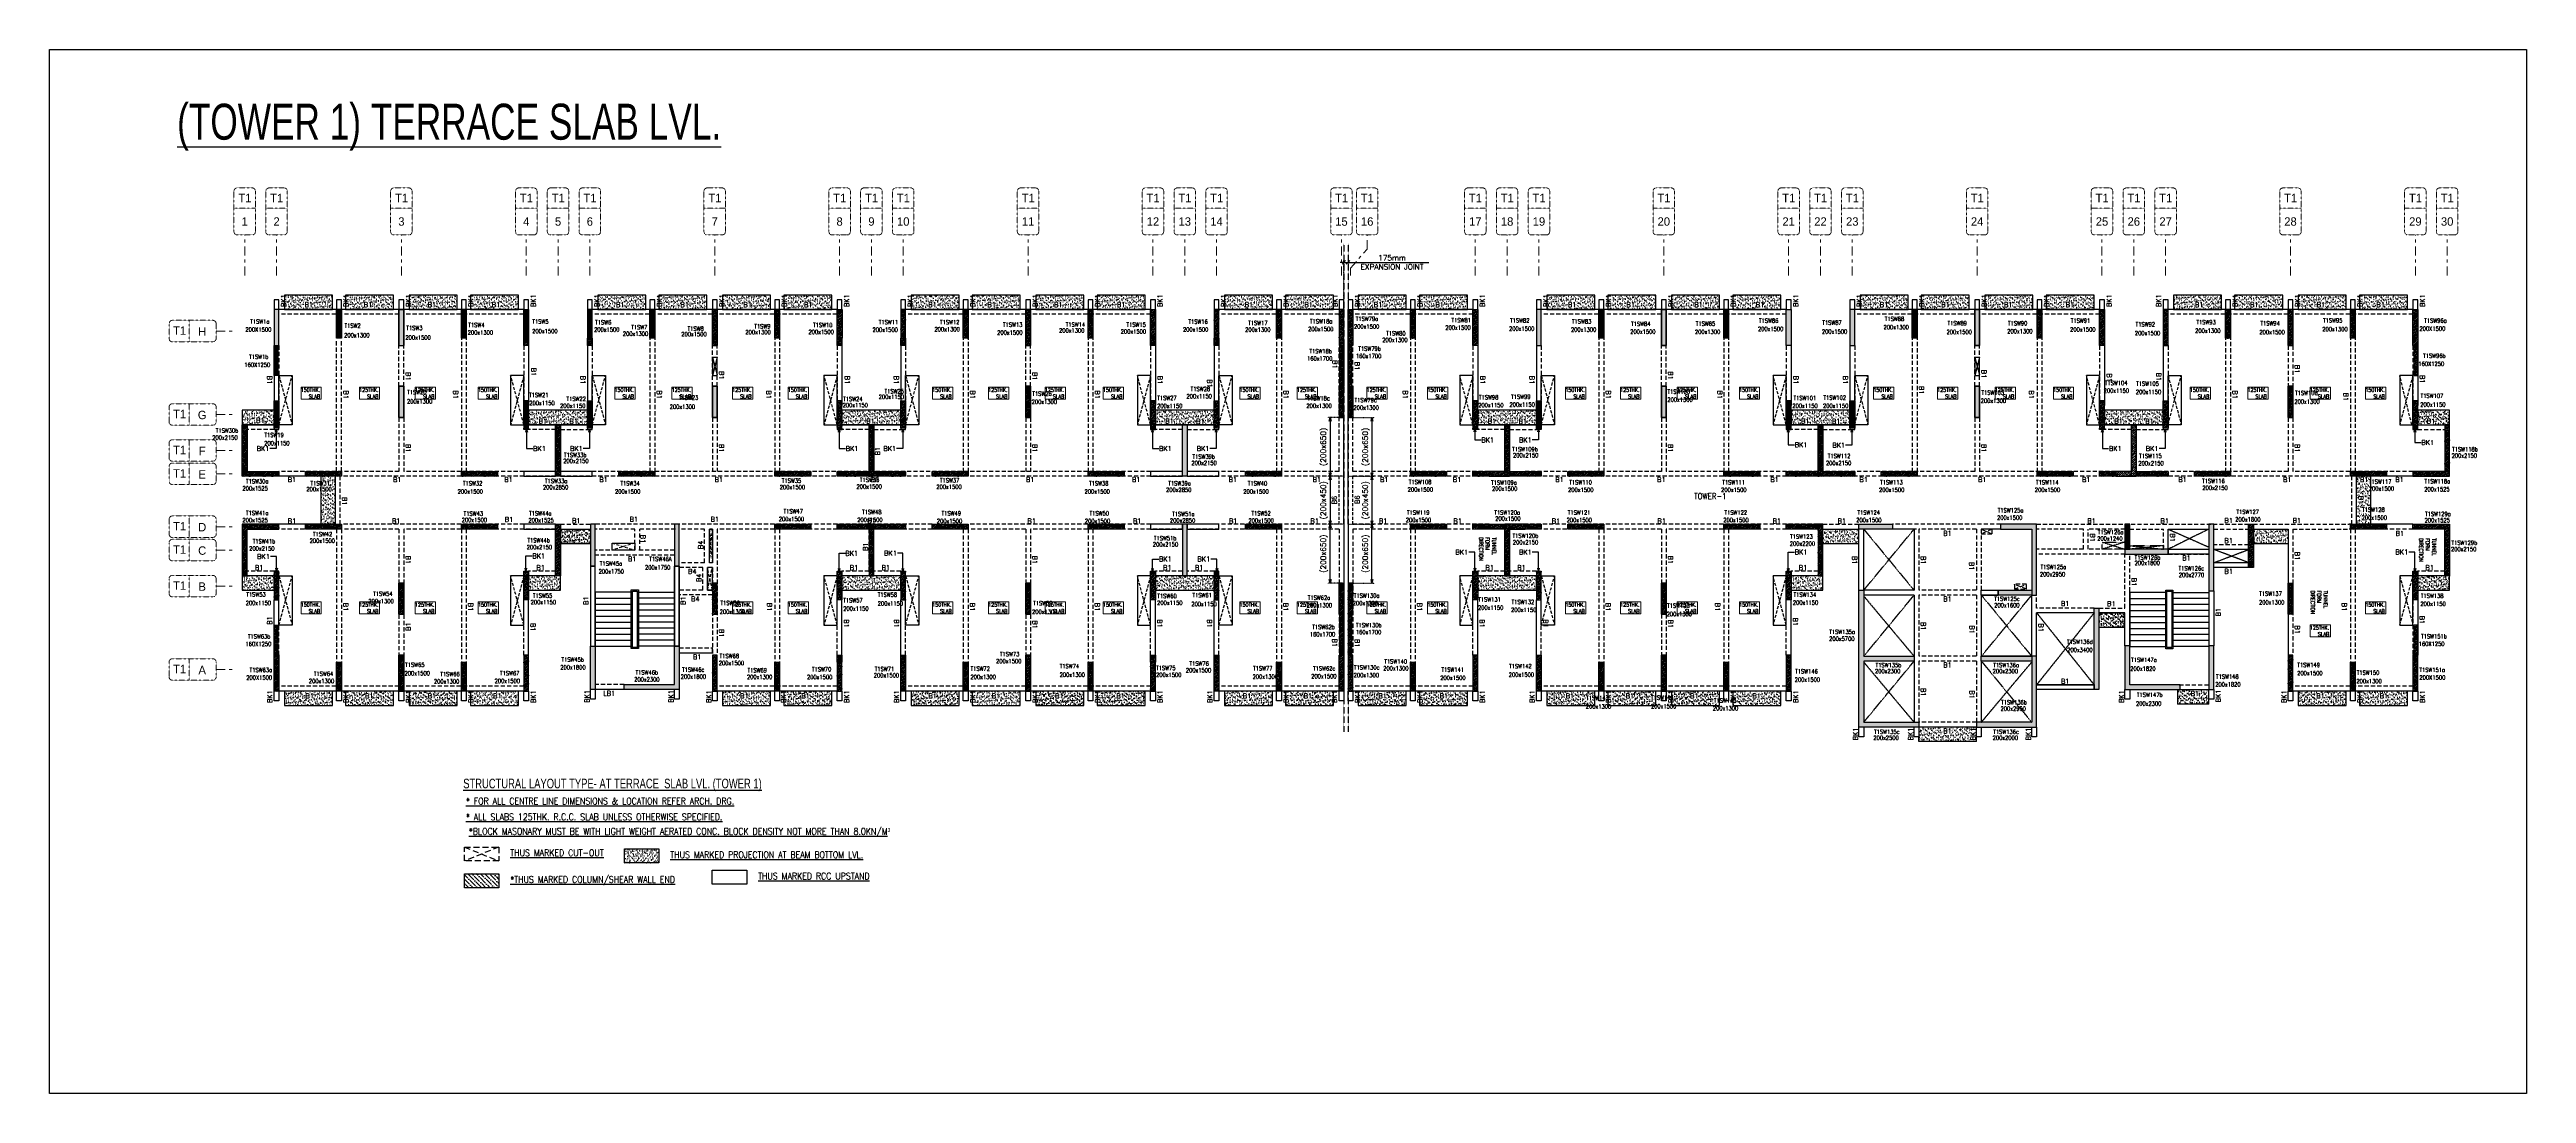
# Model space of a CAD drawing. Header units: millimetres. Extents: x 1078357 to 2594950, y -5122486 to -4636555.
# Drawn here: x 2273994 to 2377151, y -4680491 to -4636994 of the extents above; entities that cross this region are included whole.
import ezdxf
from ezdxf.enums import TextEntityAlignment as Align

# ---------------------------------------------------------------- set-up
doc = ezdxf.new("R2010")
doc.units = ezdxf.units.MM
doc.header["$PDMODE"] = 35
for name, pattern in [('CENTER', [2, 1.25, -0.25, 0.25, -0.25]), ('CONTINOUS', [0]), ('DGN STYLE 7', [8.34, 3.75, -1.67, 1.25, -1.67]), ('DOT', [0.25, 0, -0.25]), ('HIDDEN', [0.375, 0.25, -0.125]), ('New Retail block$0$CONTINOUS', [0])]:
    doc.linetypes.add(name, pattern=pattern)
doc.layers.get('0').update_dxf_attribs({"lineweight": 0})
doc.layers.get('Defpoints').update_dxf_attribs({"lineweight": 0})
for name, color, linetype, lineweight in [('A-_ANOTDIMA_D-', 6, 'Continuous', 13), ('Boundary', 40, 'Continuous', 30), ('COL. NO.', 30, 'Continuous', 25), ('COL. SIZE', 7, 'Continuous', 25), ('GRID LINE', 8, 'Continuous', 0), ('GRID NO', 8, 'DGN STYLE 7', 13), ('HATCH', 8, 'Continuous', 30), ('Origin', 40, 'Continuous', 30), ('RCC UPSTAND', 43, 'Continuous', 30), ('SLAB THK.', 6, 'Continuous', 0)]:
    doc.layers.add(name, color=color, linetype=linetype, lineweight=lineweight)
for name, color, linetype in [('DROP SLAB', 8, 'Continuous'), ('EXPANSION JOINT', 10, 'HIDDEN'), ('EXPANTION JOINT', 240, 'Continuous'), ('NON STR. RCC WALL', 6, 'Continuous'), ('S TEXT', 7, 'Continuous'), ('S-BEAM', 3, 'HIDDEN'), ('S-BEAM NO.', 6, 'Continuous'), ('S-COLUM_STOP', 12, 'Continuous'), ('S-COLUMN', 1, 'Continuous'), ('S-CUTOUT', 8, 'HIDDEN'), ('S-DIM', 2, 'Continuous'), ('S-LEGEND', 7, 'Continuous'), ('S-SLAB-PROJECTION', 54, 'New Retail block$0$CONTINOUS'), ('S-STAIR', 31, 'Continuous'), ('S.STUB COL', 6, 'Continuous'), ('TEXT', 7, 'Continuous')]:
    doc.layers.add(name, color=color, linetype=linetype)
doc.styles.add('Roman', font='romans')
doc.styles.add('ROMANS', font='romans.shx', dxfattribs={"width": 0.85})
doc.styles.add('SANSSERIF', font='sas_____.pfb')
doc.styles.get("Standard").update_dxf_attribs({"font": 'Adani Regular.ttf', "height": 500})
doc.dimstyles.new('HARESH', dxfattribs={"dimtxt": 150, "dimasz": 75, "dimexe": 0, "dimexo": 0, "dimgap": 25, "dimtad": 1, "dimdec": 0, "dimdsep": 46, "dimtxsty": 'Roman', "dimblk": 'OBLIQUE', "dimcen": 225, "dimdle": 25, "dimclrd": 2, "dimclre": 2, "dimclrt": 7, "dimadec": 8, "dimazin": 1, "dimtfac": 1, "dimtdec": 0, "dimtmove": 0, "dimatfit": 0, "dimfxl": 1, "dimlwd": -1, "dimlwe": -1, "dimarcsym": 0})
pattern_1 = [(37.47015413, (-3912859.94, 23391802.68), (-4.72361136, 146.8264517), [0, -115.824, 0, -129.54, 0, -123.825]), (7.4701541, (-3912859.94, 23391802.68), (134.9689868, 214.9772528), [0, -62.484, 0, -104.394, 0, -40.005]), (327.47015413, (-3912953.67, 23391802.73), (237.29790347, 0.3075449), [0, -38.1, 0, -137.16, 0, -179.07]), (317.4701541, (-3912953.67, 23391802.73), (229.1017424, 66.759465), [0, -19.05, 0, -89.916, 0, -102.87])]
pattern_2 = [(37.4701541, (-622510.8, 9339745.12), (-4.7236114, 146.8264517), [0, -115.824, 0, -129.54, 0, -123.825]), (7.4701541, (-622510.8, 9339745.12), (134.9689868, 214.9772528), [0, -62.484, 0, -104.394, 0, -40.005]), (327.4701541, (-622604.52, 9339745.16), (237.2979035, 0.3075449), [0, -38.1, 0, -137.16, 0, -179.07]), (317.4701541, (-622604.52, 9339745.16), (229.1017424, 66.759465), [0, -19.05, 0, -89.916, 0, -102.87])]
pattern_3 = [(37.4701541, (-1719735.51, 14023764.3), (-4.72361136, 146.8264517), [0, -115.824, 0, -129.54, 0, -123.825]), (7.4701541, (-1719735.51, 14023764.3), (134.9689868, 214.9772528), [0, -62.484, 0, -104.394, 0, -40.005]), (327.4701541, (-1719829.24, 14023764.35), (237.2979035, 0.3075449), [0, -38.1, 0, -137.16, 0, -179.07]), (317.4701541, (-1719829.24, 14023764.35), (229.1017424, 66.759465), [0, -19.05, 0, -89.916, 0, -102.87])]
pattern_4 = [(45, (3219741.57, -9356948.105), (25.25697034, 92.60889125), [119.0625, -23.8125, 0, -23.8125])]
pattern_5 = [(45, (3249400.164, -9375249.97), (25.25697034, 92.60889125), [119.0625, -23.8125, 0, -23.8125])]
pattern_6 = [(45, (3275453.18, -9394779.674), (25.25697034, 92.60889125), [119.0625, -23.8125, 0, -23.8125])]
pattern_7 = [(45, (3238950.164, -9363849.92), (25.25697034, 92.60889125), [119.0625, -23.8125, 0, -23.8125])]
pattern_8 = [(45, (3249400.164, -9375249.97), (25.25697034, 92.60889125), [119.0625, -23.8125, 0, -23.8125])]
pattern_9 = [(45, (3238950.164, -9363849.92), (25.25697034, 92.60889125), [119.0625, -23.8125, 0, -23.8125])]
pattern_10 = [(45, (3275453.18, -9394779.674), (25.25697034, 92.60889125), [119.0625, -23.8125, 0, -23.8125])]
pattern_11 = [(45, (3275553.175, -9394779.674), (25.25697034, 92.60889125), [119.0625, -23.8125, 0, -23.8125])]
pattern_12 = [(45, (3275553.18, -9394779.674), (25.25697034, 92.60889125), [119.0625, -23.8125, 0, -23.8125])]
pattern_13 = [(45, (3275453.18, -9394779.674), (25.25697034, 92.60889125), [119.0625, -23.8125, 0, -23.8125])]
pattern_14 = [(45, (3275553.18, -9394779.674), (25.25697034, 92.60889125), [119.0625, -23.8125, 0, -23.8125])]
pattern_15 = [(45, (3275453.18, -9394779.674), (25.25697034, 92.60889125), [119.0625, -23.8125, 0, -23.8125])]
pattern_16 = [(45, (3275553.18, -9394779.674), (25.25697034, 92.60889125), [119.0625, -23.8125, 0, -23.8125])]
pattern_17 = [(45, (3275503.175, -9394779.674), (25.25697034, 92.60889125), [119.0625, -23.8125, 0, -23.8125])]
pattern_18 = [(45, (3275453.18, -9394779.674), (25.25697034, 92.60889125), [119.0625, -23.8125, 0, -23.8125])]
pattern_19 = [(45, (3275553.18, -9394779.674), (25.25697034, 92.60889125), [119.0625, -23.8125, 0, -23.8125])]
pattern_20 = [(45, (3275553.18, -9394779.674), (25.25697034, 92.60889125), [119.0625, -23.8125, 0, -23.8125])]
pattern_21 = [(45, (3275500.164, -9375249.92), (25.25697034, 92.60889125), [119.0625, -23.8125, 0, -23.8125])]

# ---------------------------------------------------------------- blocks, each defined once
blk = doc.blocks.new('_Oblique')
at = {"color": 0, "linetype": 'ByBlock', "lineweight": -2}
blk.add_line((-0.5, -0.5), (0.5, 0.5), dxfattribs=at)
blk = doc.blocks.new('*D1621')
at = {"layer": 'Defpoints', "color": 0, "linetype": 'CONTINOUS', "ltscale": 0.5, "transparency": 16777216}
for p in [(2328073, -4645812, 3), (2328073, -4645862), (2327898, -4647825, 0)]:
    blk.add_point(p, dxfattribs=at)
at = {"layer": 'EXPANTION JOINT', "color": 2, "linetype": 'CONTINOUS', "ltscale": 0.5, "transparency": 16777216}
for p, q in [((2327898, -4645862), (2327748, -4645862)), ((2327898, -4645862), (2328073, -4645862)), ((2328073, -4645862), (2331437, -4645862))]:
    blk.add_line(p, q, dxfattribs=at)
at = {"layer": 'EXPANTION JOINT', "color": 2, "linetype": 'DOT', "ltscale": 0.5, "transparency": 16777216}
for p, q in [((2327898, -4647825), (2327898, -4645762)), ((2328073, -4645812), (2328073, -4645962))]:
    blk.add_line(p, q, dxfattribs=at)
at = {"layer": 'EXPANTION JOINT', "color": 2, "linetype": 'CONTINOUS', "ltscale": 0.5, "transparency": 16777216, "xscale": 150, "yscale": 150, "zscale": 150}
blk.add_blockref('_Oblique', (2327898, -4645862), dxfattribs=at)
at = {"layer": 'EXPANTION JOINT', "color": 2, "linetype": 'CONTINOUS', "ltscale": 0.5, "transparency": 16777216, "xscale": 150, "yscale": 150, "zscale": 150, "rotation": 180}
blk.add_blockref('_Oblique', (2328073, -4645862), dxfattribs=at)
at = {"layer": 'EXPANTION JOINT', "color": 7, "linetype": 'CONTINOUS', "ltscale": 0.5, "transparency": 16777216, "char_height": 225, "attachment_point": 5, "style": 'Roman'}
for s, insert in [('EXPANSION JOINT ', (2329905, -4646049)), ('175mm', (2329905, -4645674))]:
    blk.add_mtext(s, dxfattribs=dict(at, insert=insert))
blk = doc.blocks.new('_Open30')
at = {"color": 0, "linetype": 'ByBlock', "lineweight": -2}
for p, q in [((-1, 0.27), (0, 0)), ((0, 0), (-1, -0.27)), ((0, 0), (-1, 0))]:
    blk.add_line(p, q, dxfattribs=at)
blk = doc.blocks.new('*D1622')
at = {"layer": 'Defpoints', "color": 0, "linetype": 'CONTINOUS', "ltscale": 0.5, "transparency": 16777216}
for p in [(2327898, -4652325, 0), (2327324, -4654775), (2327898, -4654775, 0)]:
    blk.add_point(p, dxfattribs=at)
at = {"layer": 'S-DIM', "color": 2, "linetype": 'DOT', "ltscale": 0.5, "transparency": 16777216}
for p, q in [((2327898, -4652325), (2327224, -4652325)), ((2327898, -4654775), (2327224, -4654775))]:
    blk.add_line(p, q, dxfattribs=at)
at = {"layer": 'S-DIM', "color": 2, "linetype": 'CONTINOUS', "ltscale": 0.5, "transparency": 16777216}
blk.add_line((2327324, -4652475), (2327324, -4654625), dxfattribs=at)
at = {"layer": 'S-DIM', "color": 2, "linetype": 'CONTINOUS', "ltscale": 0.5, "transparency": 16777216, "xscale": 150, "yscale": 150, "zscale": 150}
for p, rotation in [((2327324, -4652325), 90), ((2327324, -4654775), 270)]:
    blk.add_blockref('_Open30', p, dxfattribs=dict(at, rotation=rotation))
at = {"layer": 'S-DIM', "color": 7, "linetype": 'CONTINOUS', "ltscale": 0.5, "transparency": 16777216, "insert": (2327077, -4653550), "char_height": 225, "attachment_point": 5, "rotation": 90, "style": 'Roman'}
blk.add_mtext('(200x650)', dxfattribs=at)
blk = doc.blocks.new('*D1623')
at = {"layer": 'Defpoints', "color": 0, "linetype": 'CONTINOUS', "ltscale": 0.5, "transparency": 16777216}
for p in [(2327324, -4656775), (2327898, -4656775, 0), (2327898, -4659225, 0)]:
    blk.add_point(p, dxfattribs=at)
at = {"layer": 'S-DIM', "color": 2, "linetype": 'DOT', "ltscale": 0.5, "transparency": 16777216}
for p, q in [((2327898, -4656775), (2327224, -4656775)), ((2327898, -4659225), (2327224, -4659225))]:
    blk.add_line(p, q, dxfattribs=at)
at = {"layer": 'S-DIM', "color": 2, "linetype": 'CONTINOUS', "ltscale": 0.5, "transparency": 16777216}
blk.add_line((2327324, -4659075), (2327324, -4656925), dxfattribs=at)
at = {"layer": 'S-DIM', "color": 2, "linetype": 'CONTINOUS', "ltscale": 0.5, "transparency": 16777216, "xscale": 150, "yscale": 150, "zscale": 150}
for p, rotation in [((2327324, -4656775), 90), ((2327324, -4659225), 270)]:
    blk.add_blockref('_Open30', p, dxfattribs=dict(at, rotation=rotation))
at = {"layer": 'S-DIM', "color": 7, "linetype": 'CONTINOUS', "ltscale": 0.5, "transparency": 16777216, "insert": (2327077, -4658000), "char_height": 225, "attachment_point": 5, "rotation": 90, "style": 'Roman'}
blk.add_mtext('(200x650)', dxfattribs=at)
blk = doc.blocks.new('*D1624')
at = {"layer": 'Defpoints', "color": 0, "linetype": 'CONTINOUS', "ltscale": 0.5, "transparency": 16777216}
for p in [(2327898, -4654775, 0), (2327324, -4656775), (2327898, -4656775, 0)]:
    blk.add_point(p, dxfattribs=at)
at = {"layer": 'S-DIM', "color": 2, "linetype": 'DOT', "ltscale": 0.5, "transparency": 16777216}
for p, q in [((2327898, -4654775), (2327224, -4654775)), ((2327898, -4656775), (2327224, -4656775))]:
    blk.add_line(p, q, dxfattribs=at)
at = {"layer": 'S-DIM', "color": 2, "linetype": 'CONTINOUS', "ltscale": 0.5, "transparency": 16777216}
blk.add_line((2327324, -4654925), (2327324, -4656625), dxfattribs=at)
at = {"layer": 'S-DIM', "color": 2, "linetype": 'CONTINOUS', "ltscale": 0.5, "transparency": 16777216, "xscale": 150, "yscale": 150, "zscale": 150}
for p, rotation in [((2327324, -4654775), 90), ((2327324, -4656775), 270)]:
    blk.add_blockref('_Open30', p, dxfattribs=dict(at, rotation=rotation))
at = {"layer": 'S-DIM', "color": 7, "linetype": 'CONTINOUS', "ltscale": 0.5, "transparency": 16777216, "insert": (2327077, -4655775), "char_height": 225, "attachment_point": 5, "rotation": 90, "style": 'Roman'}
blk.add_mtext('(200x450)', dxfattribs=at)
blk = doc.blocks.new('*D1625')
at = {"layer": 'Defpoints', "color": 0, "linetype": 'CONTINOUS', "ltscale": 0.5, "transparency": 16777216}
for p in [(2328073, -4652325, 0), (2328073, -4654775, 0), (2329070, -4654775)]:
    blk.add_point(p, dxfattribs=at)
at = {"layer": 'S-DIM', "color": 2, "linetype": 'DOT', "ltscale": 0.5, "transparency": 16777216}
for p, q in [((2328073, -4652325), (2329170, -4652325)), ((2328073, -4654775), (2329170, -4654775))]:
    blk.add_line(p, q, dxfattribs=at)
at = {"layer": 'S-DIM', "color": 2, "linetype": 'CONTINOUS', "ltscale": 0.5, "transparency": 16777216}
blk.add_line((2329070, -4652475), (2329070, -4654625), dxfattribs=at)
at = {"layer": 'S-DIM', "color": 2, "linetype": 'CONTINOUS', "ltscale": 0.5, "transparency": 16777216, "xscale": 150, "yscale": 150, "zscale": 150}
for p, rotation in [((2329070, -4652325), 90), ((2329070, -4654775), 270)]:
    blk.add_blockref('_Open30', p, dxfattribs=dict(at, rotation=rotation))
at = {"layer": 'S-DIM', "color": 7, "linetype": 'CONTINOUS', "ltscale": 0.5, "transparency": 16777216, "insert": (2328823, -4653550), "char_height": 225, "attachment_point": 5, "rotation": 90, "style": 'Roman'}
blk.add_mtext('(200x650)', dxfattribs=at)
blk = doc.blocks.new('*D1626')
at = {"layer": 'Defpoints', "color": 0, "linetype": 'CONTINOUS', "ltscale": 0.5, "transparency": 16777216}
for p in [(2328073, -4656775, 0), (2329070, -4656775), (2328073, -4659225, 0)]:
    blk.add_point(p, dxfattribs=at)
at = {"layer": 'S-DIM', "color": 2, "linetype": 'DOT', "ltscale": 0.5, "transparency": 16777216}
for p, q in [((2328073, -4656775), (2329170, -4656775)), ((2328073, -4659225), (2329170, -4659225))]:
    blk.add_line(p, q, dxfattribs=at)
at = {"layer": 'S-DIM', "color": 2, "linetype": 'CONTINOUS', "ltscale": 0.5, "transparency": 16777216}
blk.add_line((2329070, -4659075), (2329070, -4656925), dxfattribs=at)
at = {"layer": 'S-DIM', "color": 2, "linetype": 'CONTINOUS', "ltscale": 0.5, "transparency": 16777216, "xscale": 150, "yscale": 150, "zscale": 150}
for p, rotation in [((2329070, -4656775), 90), ((2329070, -4659225), 270)]:
    blk.add_blockref('_Open30', p, dxfattribs=dict(at, rotation=rotation))
at = {"layer": 'S-DIM', "color": 7, "linetype": 'CONTINOUS', "ltscale": 0.5, "transparency": 16777216, "insert": (2328823, -4658000), "char_height": 225, "attachment_point": 5, "rotation": 90, "style": 'Roman'}
blk.add_mtext('(200x650)', dxfattribs=at)
blk = doc.blocks.new('*D1627')
at = {"layer": 'Defpoints', "color": 0, "linetype": 'CONTINOUS', "ltscale": 0.5, "transparency": 16777216}
for p in [(2328073, -4654775, 0), (2328073, -4656775, 0), (2329070, -4656775)]:
    blk.add_point(p, dxfattribs=at)
at = {"layer": 'S-DIM', "color": 2, "linetype": 'DOT', "ltscale": 0.5, "transparency": 16777216}
for p, q in [((2328073, -4654775), (2329170, -4654775)), ((2328073, -4656775), (2329170, -4656775))]:
    blk.add_line(p, q, dxfattribs=at)
at = {"layer": 'S-DIM', "color": 2, "linetype": 'CONTINOUS', "ltscale": 0.5, "transparency": 16777216}
blk.add_line((2329070, -4654925), (2329070, -4656625), dxfattribs=at)
at = {"layer": 'S-DIM', "color": 2, "linetype": 'CONTINOUS', "ltscale": 0.5, "transparency": 16777216, "xscale": 150, "yscale": 150, "zscale": 150}
for p, rotation in [((2329070, -4654775), 90), ((2329070, -4656775), 270)]:
    blk.add_blockref('_Open30', p, dxfattribs=dict(at, rotation=rotation))
at = {"layer": 'S-DIM', "color": 7, "linetype": 'CONTINOUS', "ltscale": 0.5, "transparency": 16777216, "insert": (2328823, -4655775), "char_height": 225, "attachment_point": 5, "rotation": 90, "style": 'Roman'}
blk.add_mtext('(200x450)', dxfattribs=at)
blk = doc.blocks.new('G$CD63B60BD')
at = {"layer": 'COL. NO.', "linetype": 'Continuous', "style": 'ROMANS', "width": 0.85}
for s, p in [('T1SW1a', (-995, 15309, -320)), ('T1SW5', (10755, 15309, -320)), ('T1SW16', (38076, 15305, -320)), ('T1SW18a', (43138, 15318, 0)), ('T1SW79a', (45047, 15424, 0)), ('T1SW81', (49034, 15366, -320)), ('T1SW82', (51474, 15355, -320)), ('T1SW83', (54051, 15312, -320)), ('T1SW86', (61839, 15347, -320)), ('T1SW88', (67080, 15420, -320)), ('T1SW91', (74827, 15346, -320)), ('T1SW95', (85332, 15354, -320)), ('T1SW96a', (89546, 15350, -320)), ('T1SW2', (2932, 15138, -320)), ('T1SW3', (5506, 15043, -320)), ('T1SW4', (8087, 15164, -320)), ('T1SW6', (13370, 15274, -320)), ('T1SW7', (14874, 15075, -320)), ('T1SW8', (17219, 15013, -320)), ('T1SW9', (19999, 15109, -323)), ('T1SW10', (22445, 15162, -320)), ('T1SW11', (25182, 15286, -320)), ('T1SW12', (27733, 15282, -320)), ('T1SW13', (30354, 15179, -320)), ('T1SW14', (32968, 15184, -270)), ('T1SW15', (35497, 15181, -320)), ('T1SW17', (40566, 15253, -320)), ('T1SW80', (46316, 14815, -320)), ('T1SW84', (56513, 15214, -320)), ('T1SW85', (59208, 15224, -320)), ('T1SW87', (64479, 15264, -320)), ('T1SW89', (69692, 15241, -320)), ('T1SW90', (72207, 15239, -270)), ('T1SW92', (77528, 15192, -320)), ('T1SW93', (80056, 15282, -320)), ('T1SW94', (82723, 15234, -320)), ('T1SW1b', (-1041, 13841, -320)), ('T1SW18b', (43117, 14074, 0)), ('T1SW79b', (45154, 14176, 0)), ('T1SW96b', (89500, 13881, -320)), ('T1SW20', (5541, 12365, -320)), ('T1SW21', (10619, 12246, -320)), ('T1SW25', (25422, 12404, -320)), ('T1SW26', (31577, 12301, -320)), ('T1SW28', (38171, 12503, -320)), ('T1SW100', (58025, 12391, -320)), ('T1SW103', (71104, 12350, -320)), ('T1SW104', (76244, 12751, -320)), ('T1SW105', (77550, 12725, -320)), ('T1SW106', (84166, 12333, -320)), ('T1SW107', (89398, 12216, -320)), ('T1SW22', (12175, 12089, -320)), ('T1SW23', (16857, 12140, -320)), ('T1SW24', (23701, 12082, -320)), ('T1SW27', (36781, 12127, -320)), ('T1SW18c', (43038, 12113, 0)), ('T1SW79c', (44996, 12034, 0)), ('T1SW98', (50178, 12154, -320)), ('T1SW99', (51516, 12173, -320)), ('T1SW101', (63279, 12120, -320)), ('T1SW102', (64523, 12138, -320)), ('T1SW30b', (-2429, 10769, -320)), ('T1SW19', (-405, 10582, -320)), ('T1SW33b', (12071, 9747, -320)), ('T1SW39b', (38247, 9681, -320)), ('T1SW109b', (51560, 9991, -320)), ('T1SW112', (64706, 9707, -320)), ('T1SW115', (77672, 9711, -320)), ('T1SW118b', (90707, 9987, -320)), ('T1SW30a', (-1171, 8653, -320)), ('T1SW31', (1514, 8565, -320)), ('T1SW32', (7863, 8565, -320)), ('T1SW33a', (11279, 8664, -320)), ('T1SW34', (14420, 8565, -320)), ('T1SW35', (21144, 8677, -320)), ('T1SW36', (24394, 8713, -320)), ('T1SW37', (27728, 8690, -320)), ('T1SW38', (33940, 8565, -320)), ('T1SW39a', (37242, 8565, -320)), ('T1SW40', (40551, 8565, -320)), ('T1SW108', (47256, 8624, -320)), ('T1SW109a', (50683, 8599, -320)), ('T1SW110', (53940, 8609, -320)), ('T1SW111', (60314, 8609, -320)), ('T1SW113', (66886, 8609, -320)), ('T1SW114', (73376, 8609, -320)), ('T1SW116', (80297, 8667, -320)), ('T1SW117', (87238, 8637, -320)), ('T1SW118a', (89556, 8656, -320)), ('T1SW41a', (-1171, 7329, -320)), ('T1SW43', (7893, 7309, -320)), ('T1SW44a', (10619, 7317, 0)), ('T1SW47', (21217, 7404, -320)), ('T1SW48', (24489, 7371, -320)), ('T1SW49', (27799, 7320, -320)), ('T1SW50', (33963, 7320, -320)), ('T1SW51a', (37401, 7287, -320)), ('T1SW52', (40700, 7320, -320)), ('T1SW119', (47179, 7351, -320)), ('T1SW120a', (50819, 7351, -320)), ('T1SW121', (53877, 7351, -320)), ('T1SW122', (60403, 7351, -320)), ('T1SW124', (65938, 7351, -320)), ('T1SW125a', (71784, 7441, -320)), ('T1SW127', (81723, 7381, -320)), ('T1SW128', (86958, 7473, -320)), ('T1SW129a', (89580, 7294, -320)), ('T1SW41b', (-891, 6149, -320)), ('T1SW42', (1615, 6449, -320)), ('T1SW44b', (10548, 6194, 0)), ('T1SW51b', (36639, 6284, -320)), ('T1SW120b', (51580, 6384, -320)), ('T1SW123', (63135, 6352, -320)), ('T1SW126a', (75951, 6532, -320)), ('T1SW129b', (90680, 6092, -320)), ('T1SW45a', (13562, 5226, -320)), ('T1SW46A', (15627, 5414, -320)), ('T1SW125a', (73568, 5083, -320)), ('T1SW126b', (77486, 5476, -320)), ('T1SW126c', (79314, 5025, -320)), ('T1SW54', (4127, 3966, -320)), ('T1SW137', (82673, 3974, -320)), ('T1SW53', (-1158, 3938, -320)), ('T1SW55', (10776, 3890, -320)), ('T1SW56', (18586, 3582, -320)), ('T1SW57', (23703, 3695, -320)), ('T1SW58', (25138, 3926, -320)), ('T1SW59', (31613, 3575, -320)), ('T1SW60', (36784, 3871, -320)), ('T1SW61', (38246, 3908, -320)), ('T1SW62a', (43049, 3802, -320)), ('T1SW130a', (44965, 3891, -320)), ('T1SW131', (50148, 3730, -320)), ('T1SW132', (51538, 3625, -320)), ('T1SW133', (58011, 3475, -320)), ('T1SW134', (63281, 3927, -320)), ('T1SW125c', (71638, 3759, -320)), ('T1SW138', (89406, 3882, -320)), ('T1SW63b', (-1092, 2189, 0)), ('T1SW62b', (43235, 2584, -320)), ('T1SW130b', (45053, 2657, -320)), ('T1SW135a', (64768, 2381, -641)), ('T1SW136d', (74667, 1967, 0)), ('T1SW151b', (89416, 2192, 0)), ('T1SW65', (5456, 1008, -320)), ('T1SW45b', (11967, 1228, 0)), ('T1SW68', (18554, 1375, -320)), ('T1SW73', (30229, 1453, -320)), ('T1SW74', (32717, 952, -320)), ('T1SW75', (36735, 873, -320)), ('T1SW76', (38120, 1062, -320)), ('T1SW77', (40770, 861, -320)), ('T1SW130c', (44974, 898, -323)), ('T1SW140', (46238, 1147, -320)), ('T1SW142', (51431, 949, -320)), ('T1SW135b', (66699, 993, -320)), ('T1SW136a', (71599, 993, -320)), ('T1SW147a', (77339, 1214, -320)), ('T1SW149', (84261, 1002, -320)), ('T1SW63a', (-1020, 792, 0)), ('T1SW64', (1654, 634, -320)), ('T1SW66', (6921, 620, -320)), ('T1SW67', (9408, 659, -320)), ('T1SW46b', (15055, 688, -320)), ('T1SW46c', (16991, 805, -320)), ('T1SW69', (19716, 781, -320)), ('T1SW70', (22397, 822, -320)), ('T1SW71', (25014, 832, -320)), ('T1SW72', (29005, 850, -320)), ('T1SW62c', (43268, 854, -323)), ('T1SW141', (48613, 809, -320)), ('T1SW146', (63348, 733, -320)), ('T1SW148', (80874, 516, -320)), ('T1SW150', (86734, 680, -320)), ('T1SW151a', (89344, 796, 0)), ('T1SW143', (54642, -372, -320)), ('T1SW144', (57341, -360, -320)), ('T1SW145', (59962, -482, -320)), ('T1SW136b', (71924, -552, -320)), ('T1SW147b', (77579, -243, -320)), ('T1SW135c', (66632, -1785, -320)), ('T1SW136c', (71599, -1785, -320))]:
    blk.add_text(s, height=175, dxfattribs=at).set_placement(p)
at = {"layer": 'COL. SIZE', "linetype": 'Continuous', "style": 'ROMANS', "width": 0.85}
for s, p in [('200X1500', (-1194, 14976, -320)), ('200x1300', (2915, 14738, -320)), ('200x1500', (5468, 14643, -320)), ('200x1300', (8061, 14851, -320)), ('200x1500', (10749, 14909, -320)), ('200x1500', (13325, 14973, -320)), ('200x1300', (14521, 14802, -320)), ('200x1500', (16959, 14786, -320)), ('200x1300', (19627, 14865, -323)), ('200x1500', (22253, 14878, -320)), ('200x1500', (24921, 14967, -320)), ('200x1300', (27499, 14987, -320)), ('200x1500', (30111, 14848, -320)), ('200x1300', (32691, 14937, -320)), ('200x1500', (35258, 14894, -320)), ('200x1500', (37849, 14976, -320)), ('200x1300', (40439, 14970, -320)), ('200x1500', (43061, 14995, 0)), ('200x1500', (44970, 15101, 0)), ('200x1300', (46151, 14543, -320)), ('200x1500', (48778, 15058, -320)), ('200x1500', (51430, 15013, -320)), ('200x1300', (54008, 14975, -320)), ('200x1500', (56476, 14887, -320)), ('200x1300', (59171, 14883, -320)), ('200x1500', (61797, 15001, -320)), ('200x1500', (64459, 14890, -320)), ('200x1300', (67028, 15074, -320)), ('200x1500', (69651, 14873, -320)), ('200x1300', (72177, 14904, -270)), ('200x1500', (74800, 14979, -320)), ('200x1500', (77494, 14828, -320)), ('200x1300', (80006, 14926, -320)), ('200x1500', (82683, 14866, -320)), ('200x1300', (85302, 14992, -320)), ('200X1500', (89347, 15016, -320)), ('160X1250', (-1240, 13507, -320)), ('160x1700', (43019, 13770, 0)), ('160x1700', (45055, 13872, 0)), ('160X1250', (89301, 13548, -320)), ('200x1150', (76195, 12430, -320)), ('200x1150', (77534, 12377, -320)), ('200x1300', (5532, 11983, -320)), ('200x1150', (10627, 11913, -320)), ('200x1150', (11910, 11797, -320)), ('200x1300', (16475, 11761, -320)), ('200x1150', (23675, 11827, -320)), ('200x1150', (25178, 12174, -320)), ('200x1300', (31548, 11967, -320)), ('200x1150', (36772, 11794, -320)), ('200x1150', (37998, 12195, -320)), ('200x1300', (42993, 11799, 0)), ('200x1300', (44951, 11720, 0)), ('200x1150', (50148, 11824, -320)), ('200x1150', (51449, 11849, -320)), ('200x1300', (58024, 12054, -320)), ('200x1150', (63230, 11799, -320)), ('200x1150', (64505, 11799, -320)), ('200x1300', (71075, 12010, -320)), ('200x1300', (84137, 11973, -320)), ('200x1150', (89378, 11848, -320)), ('200x2150', (-2576, 10473, -320)), ('200x1150', (-413, 10238, -320)), ('200x2150', (12042, 9502, -320)), ('200x2150', (38201, 9419, -320)), ('200x2150', (51596, 9737, -320)), ('200x2150', (64628, 9413, -320)), ('200x2150', (77639, 9404, -320)), ('200x2150', (90686, 9723, -320)), ('200x1525', (-1318, 8357, -320)), ('200x1500', (1345, 8325, -320)), ('200x1500', (7640, 8228, -320)), ('200x2850', (11194, 8406, -320)), ('200x1500', (14196, 8228, -320)), ('200x1500', (21058, 8411, -320)), ('200x1500', (24253, 8432, -320)), ('200x1500', (27580, 8424, -320)), ('200x1500', (33752, 8228, -320)), ('200x2850', (37147, 8300, -320)), ('200x1500', (40363, 8228, -320)), ('200x1500', (47207, 8311, -320)), ('200x1500', (50719, 8346, -320)), ('200x1500', (53891, 8296, -320)), ('200x1500', (60265, 8296, -320)), ('200x1500', (66837, 8296, -320)), ('200x1500', (73327, 8296, -320)), ('200x2150', (80306, 8381, -320)), ('200x1500', (87235, 8349, -320)), ('200x1525', (89546, 8321, -320)), ('200x1500', (21016, 7081, -320)), ('200x1500', (24285, 7046, -320)), ('200x1500', (50855, 7098, -320)), ('200x1500', (71754, 7138, -320)), ('200x1800', (81674, 7067, -320)), ('200x1500', (86938, 7137, -320)), ('200x1525', (-1318, 7033, -320)), ('200x1500', (1477, 6177, -320)), ('200x1500', (7812, 7043, -320)), ('200x1525', (10590, 7030, -3)), ('200x1500', (27598, 6997, -320)), ('200x1500', (33762, 6997, -320)), ('200x2150', (36594, 6023, -320)), ('200x2850', (37306, 7022, -320)), ('200x1500', (40576, 7017, -320)), ('200x1500', (47130, 7037, -320)), ('200x2150', (51588, 6110, -320)), ('200x1500', (53828, 7037, -320)), ('200x1500', (60354, 7037, -320)), ('200x2200', (63121, 6056, -320)), ('200x1500', (65889, 7037, -320)), ('200x1240', (75927, 6271, -320)), ('200x1525', (89560, 7030, -320)), ('200x2150', (-1039, 5853, -320)), ('200x2150', (10519, 5907, -3)), ('200x1750', (15446, 5066, -320)), ('200x1800', (77482, 5253, -320)), ('200x2150', (90660, 5828, -320)), ('200x1750', (13513, 4899, -320)), ('200x2950', (73538, 4779, -320)), ('200x2770', (79323, 4753, -320)), ('200x1150', (-1184, 3585, -320)), ('200x1300', (3926, 3661, -320)), ('200x1150', (10683, 3616, -320)), ('200x1300', (18557, 3218, -320)), ('200x1150', (23702, 3349, -320)), ('200x1150', (25138, 3563, -320)), ('200x1300', (31567, 3217, -320)), ('200x1150', (36776, 3591, -320)), ('200x1150', (38200, 3537, -320)), ('200x1300', (43005, 3488, -320)), ('200x1300', (44921, 3577, -320)), ('200x1150', (50136, 3387, -320)), ('200x1150', (51514, 3298, -320)), ('200x1300', (57992, 3123, -320)), ('200x1150', (63248, 3599, -320)), ('200x1600', (71636, 3489, -320)), ('200x1300', (82665, 3611, -320)), ('200x1150', (89388, 3550, -320)), ('160x1700', (43136, 2280, -320)), ('160x1700', (45053, 2369, -320)), ('200x5700', (64762, 2093, -641)), ('160X1250', (-1193, 1876, 0)), ('200x1800', (11918, 901, 0)), ('200x1500', (18517, 1079, -320)), ('200x1500', (30067, 1160, -320)), ('200x1300', (46190, 861, -320)), ('200x3400', (74677, 1628, 0)), ('160X1250', (89315, 1879, 0)), ('200X1500', (-1161, 475, 0)), ('200x1300', (1444, 329, -320)), ('200x1500', (5431, 656, -320)), ('200x1300', (6654, 315, -320)), ('200x1500', (9183, 337, -320)), ('200x2300', (14996, 400, -320)), ('200x1800', (16932, 517, -320)), ('200x1300', (19690, 502, -320)), ('200x1500', (22192, 498, -320)), ('200x1500', (24972, 569, -320)), ('200x1300', (29001, 502, -320)), ('200x1300', (32712, 594, -320)), ('200x1500', (36731, 588, -320)), ('200x1500', (37968, 780, -320)), ('200x1300', (40749, 514, -320)), ('200x1500', (43191, 531, -323)), ('200x1300', (44959, 577, -323)), ('200x1500', (48566, 464, -320)), ('200x1500', (51417, 597, -320)), ('200x1500', (63327, 388, -320)), ('200x2300', (66672, 745, -320)), ('200x2300', (71572, 745, -320)), ('200x1820', (77301, 847, -320)), ('200x1820', (80843, 191, -320)), ('200x1500', (84256, 658, -320)), ('200x1300', (86722, 327, -320)), ('200X1500', (89347, 479, 0)), ('200x1300', (54628, -730, -320)), ('200x1500', (57340, -720, -320)), ('200x1300', (59918, -804, -320)), ('200x2950', (71900, -821, -320)), ('200x2300', (77541, -609, -320)), ('200x2500', (66605, -2033, -320)), ('200x2000', (71572, -2033, -320))]:
    blk.add_text(s, height=175, dxfattribs=at).set_placement(p)
blk = doc.blocks.new('Tower grid nomenclature-ex')
at = {"layer": 'GRID NO'}
blk.add_lwpolyline([(-1250, -600), (1750, -600, 0.4142136), (2000, -350), (2000, 750, 0.4142136), (1750, 1000), (-1250, 1000, 0.4142136), (-1500, 750), (-1500, -350, 0.4142136)], format="xyb", close=True, dxfattribs=at)
blk.add_lwpolyline([(0, 1000), (0, -600)], dxfattribs=at)
at = {"layer": 'GRID NO', "flags": 8}
for p in [(-1235, 400), (1788, 400)]:
    blk.add_attdef('GRID', text='', height=625, dxfattribs=at).set_placement(p, align=Align.MIDDLE_CENTER)

msp = doc.modelspace()

# ---------------------------------------------------------------- hatches: boundary and pattern name
at = {"ltscale": 700}
h = msp.add_hatch(dxfattribs=at)
h.set_pattern_fill('ANSI36', color=8, scale=15)
h.set_pattern_definition(pattern_9)
h.paths.add_polyline_path([(2301597.8, -4647825.1), (2301797.8, -4647825.1), (2301797.8, -4649325.1), (2301597.8, -4649325.1)])
h = msp.add_hatch(dxfattribs=at)
h.set_pattern_fill('ANSI36', color=8, scale=15)
h.set_pattern_definition(pattern_9)
h.paths.add_polyline_path([(2306797.8, -4649025.1), (2306997.8, -4649025.1), (2306997.8, -4647825.1), (2306797.8, -4647825.1)])
h = msp.add_hatch(dxfattribs=at)
h.set_pattern_fill('ANSI36', color=8, scale=15)
h.set_pattern_definition(pattern_9)
h.paths.add_polyline_path([(2309447.8, -4649025.1), (2309447.8, -4647825.1), (2309647.8, -4647825.1), (2309647.8, -4649025.1)])
h = msp.add_hatch(dxfattribs=at)
h.set_pattern_fill('ANSI36', color=8, scale=15)
h.set_pattern_definition(pattern_9)
h.paths.add_polyline_path([(2314647.8, -4647825.1), (2314847.8, -4647825.1), (2314847.8, -4649325.1), (2314647.8, -4649325.1)])
h = msp.add_hatch(dxfattribs=at)
h.set_pattern_fill('ANSI36', color=8, scale=15)
h.set_pattern_definition(pattern_9)
h.paths.add_polyline_path([(2314847.8, -4647825.1), (2314647.8, -4647825.1), (2314647.8, -4649325.1), (2314847.8, -4649325.1)])
h = msp.add_hatch(dxfattribs=at)
h.set_pattern_fill('ANSI36', color=8, scale=15)
h.set_pattern_definition(pattern_9)
h.paths.add_polyline_path([(2319847.8, -4649025.1), (2320047.8, -4649025.1), (2320047.8, -4647825.1), (2319847.8, -4647825.1)])
h = msp.add_hatch(dxfattribs=at)
h.set_pattern_fill('ANSI36', color=8, scale=15)
h.set_pattern_definition(pattern_9)
h.paths.add_polyline_path([(2322497.8, -4649025.1), (2322497.8, -4647825.2), (2322697.8, -4647825.2), (2322697.8, -4649025.1)])
h = msp.add_hatch(dxfattribs=at)
h.set_pattern_fill('ANSI36', color=8, scale=15)
h.set_pattern_definition(pattern_9)
h.paths.add_polyline_path([(2327897.8, -4647825.2), (2327697.8, -4647825.2), (2327697.8, -4649325.1), (2327897.8, -4649325.1)])
h = msp.add_hatch(dxfattribs=at)
h.set_pattern_fill('ANSI36', color=8, scale=15)
h.set_pattern_definition(pattern_9)
h.paths.add_polyline_path([(2328072.8, -4647825.2), (2328272.8, -4647825.2), (2328272.8, -4649325.1), (2328072.8, -4649325.1)])
h = msp.add_hatch(dxfattribs=at)
h.set_pattern_fill('ANSI36', color=8, scale=15)
h.set_pattern_definition(pattern_9)
h.paths.add_polyline_path([(2333272.8, -4647825.2), (2333472.8, -4647825.2), (2333472.8, -4649325.1), (2333272.8, -4649325.1)])
h = msp.add_hatch(dxfattribs=at)
h.set_pattern_fill('ANSI36', color=8, scale=15)
h.set_pattern_definition(pattern_9)
h.paths.add_polyline_path([(2359372.8, -4647825.2), (2359572.8, -4647825.2), (2359572.8, -4649325.1), (2359372.8, -4649325.1)])
h = msp.add_hatch(dxfattribs=at)
h.set_pattern_fill('ANSI36', color=8, scale=15)
h.set_pattern_definition(pattern_9)
h.paths.add_polyline_path([(2362222.8, -4647825.2), (2362022.8, -4647825.2), (2362022.8, -4649325.1), (2362222.8, -4649325.1)])
h = msp.add_hatch(dxfattribs=at)
h.set_pattern_fill('ANSI36', color=8, scale=15)
h.set_pattern_definition(pattern_9)
h.paths.add_polyline_path([(2367422.8, -4647825.2), (2367222.8, -4647825.2), (2367222.8, -4649325.1), (2367422.8, -4649325.1)])
h = msp.add_hatch(dxfattribs=at)
h.set_pattern_fill('ANSI36', color=8, scale=15)
h.set_pattern_definition(pattern_9)
h.paths.add_polyline_path([(2367222.8, -4647825.2), (2367422.8, -4647825.2), (2367422.8, -4649325.1), (2367222.8, -4649325.1)])
h = msp.add_hatch(dxfattribs=at)
h.set_pattern_fill('ANSI36', color=8, scale=15)
h.set_pattern_definition(pattern_9)
h.paths.add_polyline_path([(2372422.8, -4647825.2), (2372622.8, -4647825.2), (2372622.8, -4649325.1), (2372422.8, -4649325.1)])
h = msp.add_hatch(dxfattribs=at)
h.set_pattern_fill('ANSI36', color=8, scale=15)
h.set_pattern_definition(pattern_7)
h.paths.add_polyline_path([(2372462.7, -4650575.3), (2372622.7, -4650575.3), (2372622.7, -4649325.1), (2372462.7, -4649325.1)])
h = msp.add_hatch(dxfattribs=at)
h.set_pattern_fill('ANSI36', color=8, scale=15)
h.set_pattern_definition(pattern_9)
h.paths.add_polyline_path([(2306797.7, -4652775.1), (2306997.7, -4652775.1), (2306997.7, -4651625.2), (2306797.7, -4651625.2)])
h = msp.add_hatch(dxfattribs=at)
h.set_pattern_fill('ANSI36', color=8, scale=15)
h.set_pattern_definition(pattern_9)
h.paths.add_polyline_path([(2309647.7, -4652775.1), (2309447.7, -4652775.1), (2309447.7, -4651625.1), (2309647.7, -4651625.1)])
h = msp.add_hatch(dxfattribs=at)
h.set_pattern_fill('ANSI36', color=8, scale=15)
h.set_pattern_definition(pattern_9)
h.paths.add_polyline_path([(2319847.7, -4652775.1), (2320047.7, -4652775.1), (2320047.7, -4651625.2), (2319847.7, -4651625.2)])
h = msp.add_hatch(dxfattribs=at)
h.set_pattern_fill('ANSI36', color=8, scale=15)
h.set_pattern_definition(pattern_9)
h.paths.add_polyline_path([(2322697.7, -4652775.2), (2322497.7, -4652775.2), (2322497.7, -4651625.1), (2322697.7, -4651625.1)])
h = msp.add_hatch(dxfattribs=at)
h.set_pattern_fill('ANSI36', color=8, scale=15)
h.set_pattern_definition(pattern_9)
h.paths.add_polyline_path([(2333272.7, -4652775.2), (2333472.7, -4652775.2), (2333472.7, -4651625.2), (2333272.7, -4651625.2)])
h = msp.add_hatch(dxfattribs=at)
h.set_pattern_fill('ANSI36', color=8, scale=15)
h.set_pattern_definition(pattern_9)
h.paths.add_polyline_path([(2359372.7, -4652775.2), (2359572.7, -4652775.2), (2359572.7, -4651625.2), (2359372.7, -4651625.2)])
h = msp.add_hatch(dxfattribs=at)
h.set_pattern_fill('ANSI36', color=8, scale=15)
h.set_pattern_definition(pattern_9)
h.paths.add_polyline_path([(2362222.7, -4652775.2), (2362022.7, -4652775.2), (2362022.7, -4651625.2), (2362222.7, -4651625.2)])
h = msp.add_hatch(dxfattribs=at)
h.set_pattern_fill('ANSI36', color=8, scale=15)
h.set_pattern_definition(pattern_9)
h.paths.add_polyline_path([(2372422.7, -4652775.2), (2372622.7, -4652775.2), (2372622.7, -4651625.1), (2372422.7, -4651625.1)])
h = msp.add_hatch(dxfattribs=at)
h.set_pattern_fill('ANSI36', color=8, scale=15)
h.set_pattern_definition(pattern_9)
h.paths.add_polyline_path([(2334597.7, -4654575.2), (2333947.7, -4654575.2), (2333947.7, -4654775.2), (2334797.7, -4654775.2), (2334797.7, -4652625.2), (2334597.7, -4652625.2)])
h = msp.add_hatch(dxfattribs=at)
h.set_pattern_fill('ANSI36', color=8, scale=15)
h.set_pattern_definition(pattern_9)
h.paths.add_polyline_path([(2334797.7, -4654575.2), (2335447.7, -4654575.2), (2335447.7, -4654775.2), (2334597.7, -4654775.2), (2334597.7, -4652625.2), (2334797.7, -4652625.2)])
h = msp.add_hatch(dxfattribs=at)
h.set_pattern_fill('ANSI36', color=8, scale=15)
h.set_pattern_definition(pattern_9)
h.paths.add_polyline_path([(2373747.7, -4654575.2), (2372422.7, -4654575.2), (2372422.7, -4654775.2), (2373947.7, -4654775.2), (2373947.8, -4652625.2), (2373747.8, -4652625.2)])
h = msp.add_hatch(dxfattribs=at)
h.set_pattern_fill('ANSI36', color=8, scale=15)
h.set_pattern_definition(pattern_7)
h.paths.add_polyline_path([(2295072.7, -4656775.1), (2295272.7, -4656775.1), (2295272.7, -4658925.1), (2295072.7, -4658925.1)])
h = msp.add_hatch(dxfattribs=at)
h.set_pattern_fill('ANSI36', color=8, scale=15)
h.set_pattern_definition(pattern_9)
h.paths.add_polyline_path([(2334597.7, -4656975.2), (2333947.7, -4656975.2), (2333947.7, -4656775.2), (2334797.7, -4656775.2), (2334797.7, -4658925.2), (2334597.7, -4658925.2)])
h = msp.add_hatch(dxfattribs=at)
h.set_pattern_fill('ANSI36', color=8, scale=15)
h.set_pattern_definition(pattern_9)
h.paths.add_polyline_path([(2334797.7, -4656975.2), (2335447.7, -4656975.2), (2335447.7, -4656775.2), (2334597.7, -4656775.2), (2334597.7, -4658925.2), (2334797.7, -4658925.2)])
h = msp.add_hatch(dxfattribs=at)
h.set_pattern_fill('ANSI36', color=8, scale=15)
h.set_pattern_definition(pattern_7)
h.paths.add_polyline_path([(2365777.8, -4658575.1), (2365777.8, -4656775.2), (2365577.8, -4656775.2), (2365577.8, -4658575.1)])
h = msp.add_hatch(dxfattribs=at)
h.set_pattern_fill('ANSI36', color=8, scale=15)
h.set_pattern_definition(pattern_9)
h.paths.add_polyline_path([(2373747.7, -4656975.2), (2372422.7, -4656975.2), (2372422.7, -4656775.2), (2373947.7, -4656775.2), (2373947.7, -4658925.2), (2373747.7, -4658925.2)])
h = msp.add_hatch(dxfattribs=at)
h.set_pattern_fill('ANSI36', color=8, scale=15)
h.set_pattern_definition(pattern_9)
h.paths.add_polyline_path([(2293747.7, -4658775.1), (2293947.7, -4658775.1), (2293947.7, -4659925.1), (2293747.7, -4659925.1)])
h = msp.add_hatch(dxfattribs=at)
h.set_pattern_fill('ANSI36', color=8, scale=15)
h.set_pattern_definition(pattern_9)
h.paths.add_polyline_path([(2306797.7, -4658775.1), (2306997.7, -4658775.1), (2306997.7, -4659925.1), (2306797.7, -4659925.1)])
h = msp.add_hatch(dxfattribs=at)
h.set_pattern_fill('ANSI36', color=8, scale=15)
h.set_pattern_definition(pattern_9)
h.paths.add_polyline_path([(2309647.7, -4658775.1), (2309447.7, -4658775.1), (2309447.7, -4659925.1), (2309647.7, -4659925.1)])
h = msp.add_hatch(dxfattribs=at)
h.set_pattern_fill('ANSI36', color=8, scale=15)
h.set_pattern_definition(pattern_9)
h.paths.add_polyline_path([(2319847.7, -4658775.1), (2320047.7, -4658775.1), (2320047.7, -4659925.1), (2319847.7, -4659925.1)])
h = msp.add_hatch(dxfattribs=at)
h.set_pattern_fill('ANSI36', color=8, scale=15)
h.set_pattern_definition(pattern_9)
h.paths.add_polyline_path([(2322697.7, -4658775.2), (2322497.7, -4658775.2), (2322497.7, -4659925.2), (2322697.7, -4659925.2)])
h = msp.add_hatch(dxfattribs=at)
h.set_pattern_fill('ANSI36', color=8, scale=15)
h.set_pattern_definition(pattern_9)
h.paths.add_polyline_path([(2333272.7, -4658775.2), (2333472.7, -4658775.2), (2333472.7, -4659925.2), (2333272.7, -4659925.2)])
h = msp.add_hatch(dxfattribs=at)
h.set_pattern_fill('ANSI36', color=8, scale=15)
h.set_pattern_definition(pattern_9)
h.paths.add_polyline_path([(2336122.7, -4658775.2), (2335922.7, -4658775.2), (2335922.7, -4659925.2), (2336122.7, -4659925.2)])
h = msp.add_hatch(dxfattribs=at)
h.set_pattern_fill('ANSI36', color=8, scale=15)
h.set_pattern_definition(pattern_9)
h.paths.add_polyline_path([(2346322.7, -4658775.2), (2346522.7, -4658775.2), (2346522.7, -4659925.2), (2346322.7, -4659925.2)])
h = msp.add_hatch(dxfattribs=at)
h.set_pattern_fill('ANSI36', color=8, scale=15)
h.set_pattern_definition(pattern_9)
h.paths.add_polyline_path([(2372422.7, -4658775.2), (2372622.7, -4658775.2), (2372622.7, -4659925.2), (2372422.7, -4659925.2)])
h = msp.add_hatch(dxfattribs=at)
h.set_pattern_fill('ANSI36', color=8, scale=15)
h.set_pattern_definition(pattern_7)
h.paths.add_polyline_path([(2372462.7, -4662225.1), (2372622.7, -4662225.1), (2372622.7, -4660974.9), (2372462.7, -4660974.9)])
h = msp.add_hatch(dxfattribs=at)
h.set_pattern_fill('ANSI36', color=8, scale=15)
h.set_pattern_definition(pattern_9)
h.paths.add_polyline_path([(2293747.7, -4663725.1), (2293947.7, -4663725.1), (2293947.7, -4662225.1), (2293747.7, -4662225.1)])
h = msp.add_hatch(dxfattribs=at)
h.set_pattern_fill('ANSI36', color=8, scale=15)
h.set_pattern_definition(pattern_9)
h.paths.add_polyline_path([(2301597.7, -4663725.1), (2301797.7, -4663725.1), (2301797.7, -4662225.1), (2301597.7, -4662225.1)])
h = msp.add_hatch(dxfattribs=at)
h.set_pattern_fill('ANSI36', color=8, scale=15)
h.set_pattern_definition(pattern_9)
h.paths.add_polyline_path([(2306997.7, -4662525.1), (2306997.7, -4663725.1), (2306797.7, -4663725.1), (2306797.7, -4662525.1)])
h = msp.add_hatch(dxfattribs=at)
h.set_pattern_fill('ANSI36', color=8, scale=15)
h.set_pattern_definition(pattern_9)
h.paths.add_polyline_path([(2309647.7, -4662525.1), (2309647.7, -4663725.1), (2309447.7, -4663725.1), (2309447.7, -4662525.1)])
h = msp.add_hatch(dxfattribs=at)
h.set_pattern_fill('ANSI36', color=8, scale=15)
h.set_pattern_definition(pattern_9)
h.paths.add_polyline_path([(2314647.7, -4663725.1), (2314847.7, -4663725.1), (2314847.7, -4662225.1), (2314647.7, -4662225.1)])
h = msp.add_hatch(dxfattribs=at)
h.set_pattern_fill('ANSI36', color=8, scale=15)
h.set_pattern_definition(pattern_9)
h.paths.add_polyline_path([(2314847.7, -4663725.1), (2314647.7, -4663725.1), (2314647.7, -4662225.1), (2314847.7, -4662225.1)])
h = msp.add_hatch(dxfattribs=at)
h.set_pattern_fill('ANSI36', color=8, scale=15)
h.set_pattern_definition(pattern_9)
h.paths.add_polyline_path([(2320047.7, -4662525.1), (2320047.7, -4663725.1), (2319847.7, -4663725.1), (2319847.7, -4662525.1)])
h = msp.add_hatch(dxfattribs=at)
h.set_pattern_fill('ANSI36', color=8, scale=15)
h.set_pattern_definition(pattern_9)
h.paths.add_polyline_path([(2322697.7, -4662525.1), (2322697.7, -4663725.2), (2322497.7, -4663725.2), (2322497.7, -4662525.1)])
h = msp.add_hatch(dxfattribs=at)
h.set_pattern_fill('ANSI36', color=8, scale=15)
h.set_pattern_definition(pattern_9)
h.paths.add_polyline_path([(2327897.7, -4663725.2), (2327697.7, -4663725.2), (2327697.7, -4662225.1), (2327897.7, -4662225.1)])
h = msp.add_hatch(dxfattribs=at)
h.set_pattern_fill('ANSI36', color=8, scale=15)
h.set_pattern_definition(pattern_9)
h.paths.add_polyline_path([(2328072.7, -4663725.2), (2328272.7, -4663725.2), (2328272.7, -4662225.1), (2328072.7, -4662225.1)])
h = msp.add_hatch(dxfattribs=at)
h.set_pattern_fill('ANSI36', color=8, scale=15)
h.set_pattern_definition(pattern_9)
h.paths.add_polyline_path([(2333272.7, -4663725.2), (2333472.7, -4663725.2), (2333472.7, -4662225.1), (2333272.7, -4662225.1)])
h = msp.add_hatch(dxfattribs=at)
h.set_pattern_fill('ANSI36', color=8, scale=15)
h.set_pattern_definition(pattern_9)
h.paths.add_polyline_path([(2336122.7, -4663725.2), (2335922.7, -4663725.2), (2335922.7, -4662225.1), (2336122.7, -4662225.1)])
h = msp.add_hatch(dxfattribs=at)
h.set_pattern_fill('ANSI36', color=8, scale=15)
h.set_pattern_definition(pattern_9)
h.paths.add_polyline_path([(2341122.7, -4663725.2), (2341322.7, -4663725.2), (2341322.7, -4662225.1), (2341122.7, -4662225.1)])
h = msp.add_hatch(dxfattribs=at)
h.set_pattern_fill('ANSI36', color=8, scale=15)
h.set_pattern_definition(pattern_9)
h.paths.add_polyline_path([(2341322.7, -4663725.2), (2341122.7, -4663725.2), (2341122.7, -4662225.1), (2341322.7, -4662225.1)])
h = msp.add_hatch(dxfattribs=at)
h.set_pattern_fill('ANSI36', color=8, scale=15)
h.set_pattern_definition(pattern_9)
h.paths.add_polyline_path([(2346322.7, -4663725.2), (2346522.7, -4663725.2), (2346522.7, -4662225.1), (2346322.7, -4662225.1)])
h = msp.add_hatch(dxfattribs=at)
h.set_pattern_fill('ANSI36', color=8, scale=15)
h.set_pattern_definition(pattern_9)
h.paths.add_polyline_path([(2367222.7, -4663725.2), (2367422.7, -4663725.2), (2367422.7, -4662225.1), (2367222.7, -4662225.1)])
h = msp.add_hatch(dxfattribs=at)
h.set_pattern_fill('ANSI36', color=8, scale=15)
h.set_pattern_definition(pattern_9)
h.paths.add_polyline_path([(2372422.7, -4663725.2), (2372622.7, -4663725.2), (2372622.7, -4662225.1), (2372422.7, -4662225.1)])
at = {"layer": 'HATCH'}
h = msp.add_hatch(dxfattribs=at)
h.set_pattern_fill('AR-SAND', color=8, scale=3, angle=179.970154)
h.set_pattern_definition([(37.4701541, (-543835.8, 9339745.12), (-4.7236114, 146.8264517), [0, -115.824, 0, -129.54, 0, -123.825]), (7.4701541, (-543835.8, 9339745.12), (134.9689868, 214.9772528), [0, -62.484, 0, -104.394, 0, -40.005]), (327.4701541, (-543929.52, 9339745.16), (237.2979035, 0.3075449), [0, -38.1, 0, -137.16, 0, -179.07]), (317.4701541, (-543929.52, 9339745.16), (229.1017424, 66.759465), [0, -19.05, 0, -89.916, 0, -102.87])])
h.paths.add_polyline_path([(2285772.8, -4647225.1), (2283772.8, -4647225.1), (2283772.8, -4647825.1), (2285772.8, -4647825.1)])
h = msp.add_hatch(dxfattribs=at)
h.set_pattern_fill('AR-SAND', color=8, scale=3, angle=179.970154)
h.set_pattern_definition([(37.4701541, (-546385.8, 9339745.12), (-4.7236114, 146.8264517), [0, -115.824, 0, -129.54, 0, -123.825]), (7.4701541, (-546385.8, 9339745.12), (134.9689868, 214.9772528), [0, -62.484, 0, -104.394, 0, -40.005]), (327.4701541, (-546479.52, 9339745.16), (237.2979035, 0.3075449), [0, -38.1, 0, -137.16, 0, -179.07]), (317.4701541, (-546479.52, 9339745.16), (229.1017424, 66.759465), [0, -19.05, 0, -89.916, 0, -102.87])])
h.paths.add_polyline_path([(2288322.8, -4647225.1), (2286322.8, -4647225.1), (2286322.8, -4647825.1), (2288322.8, -4647825.1)])
h = msp.add_hatch(dxfattribs=at)
h.set_pattern_fill('AR-SAND', color=8, scale=3, angle=179.970154)
h.set_pattern_definition([(37.4701541, (-549035.8, 9339745.12), (-4.7236114, 146.8264517), [0, -115.824, 0, -129.54, 0, -123.825]), (7.4701541, (-549035.8, 9339745.12), (134.9689868, 214.9772528), [0, -62.484, 0, -104.394, 0, -40.005]), (327.4701541, (-549129.52, 9339745.16), (237.2979035, 0.3075449), [0, -38.1, 0, -137.16, 0, -179.07]), (317.4701541, (-549129.52, 9339745.16), (229.1017424, 66.759465), [0, -19.05, 0, -89.916, 0, -102.87])])
h.paths.add_polyline_path([(2290972.8, -4647225.1), (2288972.8, -4647225.1), (2288972.8, -4647825.1), (2290972.8, -4647825.1)])
h = msp.add_hatch(dxfattribs=at)
h.set_pattern_fill('AR-SAND', color=8, scale=3, angle=179.970154)
h.set_pattern_definition([(37.4701541, (-551585.8, 9339745.12), (-4.7236114, 146.8264517), [0, -115.824, 0, -129.54, 0, -123.825]), (7.4701541, (-551585.8, 9339745.12), (134.9689868, 214.9772528), [0, -62.484, 0, -104.394, 0, -40.005]), (327.4701541, (-551679.52, 9339745.16), (237.2979035, 0.3075449), [0, -38.1, 0, -137.16, 0, -179.07]), (317.4701541, (-551679.52, 9339745.16), (229.1017424, 66.759465), [0, -19.05, 0, -89.916, 0, -102.87])])
h.paths.add_polyline_path([(2293522.8, -4647225.1), (2291522.8, -4647225.1), (2291522.8, -4647825.1), (2293522.8, -4647825.1)])
h = msp.add_hatch(dxfattribs=at)
h.set_pattern_fill('AR-SAND', color=8, scale=3, angle=179.970154)
h.set_pattern_definition([(37.4701541, (-556885.8, 9339745.12), (-4.7236114, 146.8264517), [0, -115.824, 0, -129.54, 0, -123.825]), (7.4701541, (-556885.8, 9339745.12), (134.9689868, 214.9772528), [0, -62.484, 0, -104.394, 0, -40.005]), (327.4701541, (-556979.52, 9339745.16), (237.2979035, 0.3075449), [0, -38.1, 0, -137.16, 0, -179.07]), (317.4701541, (-556979.52, 9339745.16), (229.1017424, 66.759465), [0, -19.05, 0, -89.916, 0, -102.87])])
h.paths.add_polyline_path([(2298822.8, -4647225.1), (2296822.8, -4647225.1), (2296822.8, -4647825.1), (2298822.8, -4647825.1)])
h = msp.add_hatch(dxfattribs=at)
h.set_pattern_fill('AR-SAND', color=8, scale=3, angle=179.970154)
h.set_pattern_definition([(37.4701541, (-559435.8, 9339745.12), (-4.7236114, 146.8264517), [0, -115.824, 0, -129.54, 0, -123.825]), (7.4701541, (-559435.8, 9339745.12), (134.9689868, 214.9772528), [0, -62.484, 0, -104.394, 0, -40.005]), (327.4701541, (-559529.52, 9339745.16), (237.2979035, 0.3075449), [0, -38.1, 0, -137.16, 0, -179.07]), (317.4701541, (-559529.52, 9339745.16), (229.1017424, 66.759465), [0, -19.05, 0, -89.916, 0, -102.87])])
h.paths.add_polyline_path([(2301372.8, -4647225.1), (2299372.8, -4647225.1), (2299372.8, -4647825.1), (2301372.8, -4647825.1)])
h = msp.add_hatch(dxfattribs=at)
h.set_pattern_fill('AR-SAND', color=8, scale=3, angle=179.970154)
h.set_pattern_definition([(37.4701541, (-562085.8, 9339745.12), (-4.7236114, 146.8264517), [0, -115.824, 0, -129.54, 0, -123.825]), (7.4701541, (-562085.8, 9339745.12), (134.9689868, 214.9772528), [0, -62.484, 0, -104.394, 0, -40.005]), (327.4701541, (-562179.52, 9339745.16), (237.2979035, 0.3075449), [0, -38.1, 0, -137.16, 0, -179.07]), (317.4701541, (-562179.52, 9339745.16), (229.1017424, 66.759465), [0, -19.05, 0, -89.916, 0, -102.87])])
h.paths.add_polyline_path([(2304022.8, -4647225.1), (2302022.8, -4647225.1), (2302022.8, -4647825.1), (2304022.8, -4647825.1)])
h = msp.add_hatch(dxfattribs=at)
h.set_pattern_fill('AR-SAND', color=8, scale=3, angle=179.970154)
h.set_pattern_definition([(37.4701541, (-564635.8, 9339745.12), (-4.7236114, 146.8264517), [0, -115.824, 0, -129.54, 0, -123.825]), (7.4701541, (-564635.8, 9339745.12), (134.9689868, 214.9772528), [0, -62.484, 0, -104.394, 0, -40.005]), (327.4701541, (-564729.52, 9339745.16), (237.2979035, 0.3075449), [0, -38.1, 0, -137.16, 0, -179.07]), (317.4701541, (-564729.52, 9339745.16), (229.1017424, 66.759465), [0, -19.05, 0, -89.916, 0, -102.87])])
h.paths.add_polyline_path([(2306572.8, -4647225.1), (2304572.8, -4647225.1), (2304572.8, -4647825.1), (2306572.8, -4647825.1)])
h = msp.add_hatch(dxfattribs=at)
h.set_pattern_fill('AR-SAND', color=8, scale=3, angle=179.970154)
h.set_pattern_definition([(37.4701541, (-569935.8, 9339745.12), (-4.7236114, 146.8264517), [0, -115.824, 0, -129.54, 0, -123.825]), (7.4701541, (-569935.8, 9339745.12), (134.9689868, 214.9772528), [0, -62.484, 0, -104.394, 0, -40.005]), (327.4701541, (-570029.52, 9339745.16), (237.2979035, 0.3075449), [0, -38.1, 0, -137.16, 0, -179.07]), (317.4701541, (-570029.52, 9339745.16), (229.1017424, 66.759465), [0, -19.05, 0, -89.916, 0, -102.87])])
h.paths.add_polyline_path([(2311872.8, -4647225.1), (2309872.8, -4647225.1), (2309872.8, -4647825.1), (2311872.8, -4647825.1)])
h = msp.add_hatch(dxfattribs=at)
h.set_pattern_fill('AR-SAND', color=8, scale=3, angle=179.970154)
h.set_pattern_definition([(37.4701541, (-572485.8, 9339745.12), (-4.7236114, 146.8264517), [0, -115.824, 0, -129.54, 0, -123.825]), (7.4701541, (-572485.8, 9339745.12), (134.9689868, 214.9772528), [0, -62.484, 0, -104.394, 0, -40.005]), (327.4701541, (-572579.52, 9339745.16), (237.2979035, 0.3075449), [0, -38.1, 0, -137.16, 0, -179.07]), (317.4701541, (-572579.52, 9339745.16), (229.1017424, 66.759465), [0, -19.05, 0, -89.916, 0, -102.87])])
h.paths.add_polyline_path([(2314422.8, -4647225.1), (2312422.8, -4647225.1), (2312422.8, -4647825.1), (2314422.8, -4647825.1)])
h = msp.add_hatch(dxfattribs=at)
h.set_pattern_fill('AR-SAND', color=8, scale=3, angle=179.970154)
h.set_pattern_definition([(37.4701541, (-575135.8, 9339745.12), (-4.7236114, 146.8264517), [0, -115.824, 0, -129.54, 0, -123.825]), (7.4701541, (-575135.8, 9339745.12), (134.9689868, 214.9772528), [0, -62.484, 0, -104.394, 0, -40.005]), (327.4701541, (-575229.52, 9339745.16), (237.2979035, 0.3075449), [0, -38.1, 0, -137.16, 0, -179.07]), (317.4701541, (-575229.52, 9339745.16), (229.1017424, 66.759465), [0, -19.05, 0, -89.916, 0, -102.87])])
h.paths.add_polyline_path([(2317072.8, -4647225.1), (2315072.8, -4647225.1), (2315072.8, -4647825.1), (2317072.8, -4647825.1)])
h = msp.add_hatch(dxfattribs=at)
h.set_pattern_fill('AR-SAND', color=8, scale=3, angle=179.970154)
h.set_pattern_definition([(37.4701541, (-577685.8, 9339745.12), (-4.7236114, 146.8264517), [0, -115.824, 0, -129.54, 0, -123.825]), (7.4701541, (-577685.8, 9339745.12), (134.9689868, 214.9772528), [0, -62.484, 0, -104.394, 0, -40.005]), (327.4701541, (-577779.52, 9339745.16), (237.2979035, 0.3075449), [0, -38.1, 0, -137.16, 0, -179.07]), (317.4701541, (-577779.52, 9339745.16), (229.1017424, 66.759465), [0, -19.05, 0, -89.916, 0, -102.87])])
h.paths.add_polyline_path([(2319622.8, -4647225.1), (2317622.8, -4647225.1), (2317622.8, -4647825.1), (2319622.8, -4647825.1)])
h = msp.add_hatch(dxfattribs=at)
h.set_pattern_fill('AR-SAND', color=8, scale=3, angle=179.970154)
h.set_pattern_definition([(37.4701541, (-582985.8, 9339745.12), (-4.7236114, 146.8264517), [0, -115.824, 0, -129.54, 0, -123.825]), (7.4701541, (-582985.8, 9339745.12), (134.9689868, 214.9772528), [0, -62.484, 0, -104.394, 0, -40.005]), (327.4701541, (-583079.52, 9339745.16), (237.2979035, 0.3075449), [0, -38.1, 0, -137.16, 0, -179.07]), (317.4701541, (-583079.52, 9339745.16), (229.1017424, 66.759465), [0, -19.05, 0, -89.916, 0, -102.87])])
h.paths.add_polyline_path([(2324922.8, -4647225.1), (2322922.8, -4647225.1), (2322922.8, -4647825.1), (2324922.8, -4647825.1)])
h = msp.add_hatch(dxfattribs=at)
h.set_pattern_fill('AR-SAND', color=8, scale=3, angle=179.970154)
h.set_pattern_definition([(37.4701541, (-585535.8, 9339745.12), (-4.7236114, 146.8264517), [0, -115.824, 0, -129.54, 0, -123.825]), (7.4701541, (-585535.8, 9339745.12), (134.9689868, 214.9772528), [0, -62.484, 0, -104.394, 0, -40.005]), (327.4701541, (-585629.52, 9339745.16), (237.2979035, 0.3075449), [0, -38.1, 0, -137.16, 0, -179.07]), (317.4701541, (-585629.52, 9339745.16), (229.1017424, 66.759465), [0, -19.05, 0, -89.916, 0, -102.87])])
h.paths.add_polyline_path([(2327472.8, -4647225.1), (2325472.8, -4647225.1), (2325472.8, -4647825.1), (2327472.8, -4647825.1)])
h = msp.add_hatch(dxfattribs=at)
h.set_pattern_fill('AR-SAND', color=8, scale=3, angle=179.970154)
h.set_pattern_definition([(37.4701541, (-588560.8, 9339745.12), (-4.7236114, 146.8264517), [0, -115.824, 0, -129.54, 0, -123.825]), (7.4701541, (-588560.8, 9339745.12), (134.9689868, 214.9772528), [0, -62.484, 0, -104.394, 0, -40.005]), (327.4701541, (-588654.52, 9339745.16), (237.2979035, 0.3075449), [0, -38.1, 0, -137.16, 0, -179.07]), (317.4701541, (-588654.52, 9339745.16), (229.1017424, 66.759465), [0, -19.05, 0, -89.916, 0, -102.87])])
h.paths.add_polyline_path([(2330497.8, -4647225.1), (2328497.8, -4647225.1), (2328497.8, -4647825.1), (2330497.8, -4647825.1)])
h = msp.add_hatch(dxfattribs=at)
h.set_pattern_fill('AR-SAND', color=8, scale=3, angle=179.970154)
h.set_pattern_definition([(37.4701541, (-591110.8, 9339745.12), (-4.7236114, 146.8264517), [0, -115.824, 0, -129.54, 0, -123.825]), (7.4701541, (-591110.8, 9339745.12), (134.9689868, 214.9772528), [0, -62.484, 0, -104.394, 0, -40.005]), (327.4701541, (-591204.52, 9339745.16), (237.2979035, 0.3075449), [0, -38.1, 0, -137.16, 0, -179.07]), (317.4701541, (-591204.52, 9339745.16), (229.1017424, 66.759465), [0, -19.05, 0, -89.916, 0, -102.87])])
h.paths.add_polyline_path([(2333047.8, -4647225.1), (2331047.8, -4647225.1), (2331047.8, -4647825.1), (2333047.8, -4647825.1)])
h = msp.add_hatch(dxfattribs=at)
h.set_pattern_fill('AR-SAND', color=8, scale=3, angle=179.970154)
h.set_pattern_definition([(37.4701541, (-596410.8, 9339745.12), (-4.7236114, 146.8264517), [0, -115.824, 0, -129.54, 0, -123.825]), (7.4701541, (-596410.8, 9339745.12), (134.9689868, 214.9772528), [0, -62.484, 0, -104.394, 0, -40.005]), (327.4701541, (-596504.52, 9339745.16), (237.2979035, 0.3075449), [0, -38.1, 0, -137.16, 0, -179.07]), (317.4701541, (-596504.52, 9339745.16), (229.1017424, 66.759465), [0, -19.05, 0, -89.916, 0, -102.87])])
h.paths.add_polyline_path([(2338347.8, -4647225.1), (2336347.8, -4647225.1), (2336347.8, -4647825.1), (2338347.8, -4647825.1)])
h = msp.add_hatch(dxfattribs=at)
h.set_pattern_fill('AR-SAND', color=8, scale=3, angle=179.970154)
h.set_pattern_definition([(37.4701541, (-598960.8, 9339745.12), (-4.7236114, 146.8264517), [0, -115.824, 0, -129.54, 0, -123.825]), (7.4701541, (-598960.8, 9339745.12), (134.9689868, 214.9772528), [0, -62.484, 0, -104.394, 0, -40.005]), (327.4701541, (-599054.52, 9339745.16), (237.2979035, 0.3075449), [0, -38.1, 0, -137.16, 0, -179.07]), (317.4701541, (-599054.52, 9339745.16), (229.1017424, 66.759465), [0, -19.05, 0, -89.916, 0, -102.87])])
h.paths.add_polyline_path([(2340897.8, -4647225.1), (2338897.8, -4647225.1), (2338897.8, -4647825.1), (2340897.8, -4647825.1)])
h = msp.add_hatch(dxfattribs=at)
h.set_pattern_fill('AR-SAND', color=8, scale=3, angle=179.970154)
h.set_pattern_definition([(37.4701541, (-601610.8, 9339745.12), (-4.7236114, 146.8264517), [0, -115.824, 0, -129.54, 0, -123.825]), (7.4701541, (-601610.8, 9339745.12), (134.9689868, 214.9772528), [0, -62.484, 0, -104.394, 0, -40.005]), (327.4701541, (-601704.52, 9339745.16), (237.2979035, 0.3075449), [0, -38.1, 0, -137.16, 0, -179.07]), (317.4701541, (-601704.52, 9339745.16), (229.1017424, 66.759465), [0, -19.05, 0, -89.916, 0, -102.87])])
h.paths.add_polyline_path([(2343547.8, -4647225.1), (2341547.8, -4647225.1), (2341547.8, -4647825.1), (2343547.8, -4647825.1)])
h = msp.add_hatch(dxfattribs=at)
h.set_pattern_fill('AR-SAND', color=8, scale=3, angle=179.970154)
h.set_pattern_definition([(37.4701541, (-604160.8, 9339745.12), (-4.7236114, 146.8264517), [0, -115.824, 0, -129.54, 0, -123.825]), (7.4701541, (-604160.8, 9339745.12), (134.9689868, 214.9772528), [0, -62.484, 0, -104.394, 0, -40.005]), (327.4701541, (-604254.52, 9339745.16), (237.2979035, 0.3075449), [0, -38.1, 0, -137.16, 0, -179.07]), (317.4701541, (-604254.52, 9339745.16), (229.1017424, 66.759465), [0, -19.05, 0, -89.916, 0, -102.87])])
h.paths.add_polyline_path([(2346097.8, -4647225.1), (2344097.8, -4647225.1), (2344097.8, -4647825.1), (2346097.8, -4647825.1)])
h = msp.add_hatch(dxfattribs=at)
h.set_pattern_fill('AR-SAND', color=8, scale=3, angle=179.970154)
h.set_pattern_definition([(37.4701541, (-609460.8, 9339745.12), (-4.7236114, 146.8264517), [0, -115.824, 0, -129.54, 0, -123.825]), (7.4701541, (-609460.8, 9339745.12), (134.9689868, 214.9772528), [0, -62.484, 0, -104.394, 0, -40.005]), (327.4701541, (-609554.52, 9339745.16), (237.2979035, 0.3075449), [0, -38.1, 0, -137.16, 0, -179.07]), (317.4701541, (-609554.52, 9339745.16), (229.1017424, 66.759465), [0, -19.05, 0, -89.916, 0, -102.87])])
h.paths.add_polyline_path([(2351397.8, -4647225.1), (2349397.8, -4647225.1), (2349397.8, -4647825.1), (2351397.8, -4647825.1)])
h = msp.add_hatch(dxfattribs=at)
h.set_pattern_fill('AR-SAND', color=8, scale=3, angle=179.970154)
h.set_pattern_definition([(37.4701541, (-612010.8, 9339745.12), (-4.7236114, 146.8264517), [0, -115.824, 0, -129.54, 0, -123.825]), (7.4701541, (-612010.8, 9339745.12), (134.9689868, 214.9772528), [0, -62.484, 0, -104.394, 0, -40.005]), (327.4701541, (-612104.52, 9339745.16), (237.2979035, 0.3075449), [0, -38.1, 0, -137.16, 0, -179.07]), (317.4701541, (-612104.52, 9339745.16), (229.1017424, 66.759465), [0, -19.05, 0, -89.916, 0, -102.87])])
h.paths.add_polyline_path([(2353947.8, -4647225.1), (2351947.8, -4647225.1), (2351947.8, -4647825.1), (2353947.8, -4647825.1)])
h = msp.add_hatch(dxfattribs=at)
h.set_pattern_fill('AR-SAND', color=8, scale=3, angle=179.970154)
h.set_pattern_definition([(37.4701541, (-614660.8, 9339745.12), (-4.7236114, 146.8264517), [0, -115.824, 0, -129.54, 0, -123.825]), (7.4701541, (-614660.8, 9339745.12), (134.9689868, 214.9772528), [0, -62.484, 0, -104.394, 0, -40.005]), (327.4701541, (-614754.52, 9339745.16), (237.2979035, 0.3075449), [0, -38.1, 0, -137.16, 0, -179.07]), (317.4701541, (-614754.52, 9339745.16), (229.1017424, 66.759465), [0, -19.05, 0, -89.916, 0, -102.87])])
h.paths.add_polyline_path([(2356597.8, -4647225.1), (2354597.8, -4647225.1), (2354597.8, -4647825.1), (2356597.8, -4647825.1)])
h = msp.add_hatch(dxfattribs=at)
h.set_pattern_fill('AR-SAND', color=8, scale=3, angle=179.970154)
h.set_pattern_definition([(37.4701541, (-617210.8, 9339745.12), (-4.7236114, 146.8264517), [0, -115.824, 0, -129.54, 0, -123.825]), (7.4701541, (-617210.8, 9339745.12), (134.9689868, 214.9772528), [0, -62.484, 0, -104.394, 0, -40.005]), (327.4701541, (-617304.52, 9339745.16), (237.2979035, 0.3075449), [0, -38.1, 0, -137.16, 0, -179.07]), (317.4701541, (-617304.52, 9339745.16), (229.1017424, 66.759465), [0, -19.05, 0, -89.916, 0, -102.87])])
h.paths.add_polyline_path([(2359147.8, -4647225.1), (2357147.8, -4647225.1), (2357147.8, -4647825.1), (2359147.8, -4647825.1)])
h = msp.add_hatch(dxfattribs=at)
h.set_pattern_fill('AR-SAND', color=8, scale=3, angle=179.970154)
h.set_pattern_definition(pattern_2)
h.paths.add_polyline_path([(2364447.8, -4647225.1), (2362447.8, -4647225.1), (2362447.8, -4647825.1), (2364447.8, -4647825.1)])
h = msp.add_hatch(dxfattribs=at)
h.set_pattern_fill('AR-SAND', color=8, scale=3, angle=179.970154)
h.set_pattern_definition(pattern_2)
h.paths.add_polyline_path([(2366997.8, -4647225.1), (2364997.8, -4647225.1), (2364997.8, -4647825.1), (2366997.8, -4647825.1)])
h = msp.add_hatch(dxfattribs=at)
h.set_pattern_fill('AR-SAND', color=8, scale=3, angle=179.970154)
h.set_pattern_definition(pattern_2)
h.paths.add_polyline_path([(2369647.8, -4647225.1), (2367647.8, -4647225.1), (2367647.8, -4647825.1), (2369647.8, -4647825.1)])
h = msp.add_hatch(dxfattribs=at)
h.set_pattern_fill('AR-SAND', color=8, scale=3, angle=179.970154)
h.set_pattern_definition(pattern_2)
h.paths.add_polyline_path([(2372197.8, -4647225.1), (2370197.8, -4647225.1), (2370197.8, -4647825.1), (2372197.8, -4647825.1)])
h = msp.add_hatch(dxfattribs=at)
h.set_pattern_fill('AR-SAND', color=8, scale=3, angle=179.970154)
h.set_pattern_definition([(37.4701541, (-1641060.51, 14023764.3), (-4.72361136, 146.8264517), [0, -115.824, 0, -129.54, 0, -123.825]), (7.4701541, (-1641060.51, 14023764.3), (134.9689868, 214.9772528), [0, -62.484, 0, -104.394, 0, -40.005]), (327.4701541, (-1641154.24, 14023764.35), (237.2979035, 0.3075449), [0, -38.1, 0, -137.16, 0, -179.07]), (317.4701541, (-1641154.24, 14023764.35), (229.1017424, 66.759465), [0, -19.05, 0, -89.916, 0, -102.87])])
h.paths.add_polyline_path([(2283347.7, -4652025.1), (2282022.7, -4652025.1), (2282022.7, -4652625.1), (2283347.7, -4652625.1)])
h = msp.add_hatch(dxfattribs=at)
h.set_pattern_fill('AR-SAND', color=8, scale=3, angle=179.970154)
h.set_pattern_definition([(37.4701541, (-1648810.51, 14023764.3), (-4.72361136, 146.8264517), [0, -115.824, 0, -129.54, 0, -123.825]), (7.4701541, (-1648810.51, 14023764.3), (134.9689868, 214.9772528), [0, -62.484, 0, -104.394, 0, -40.005]), (327.4701541, (-1648904.24, 14023764.35), (237.2979035, 0.3075449), [0, -38.1, 0, -137.16, 0, -179.07]), (317.4701541, (-1648904.24, 14023764.35), (229.1017424, 66.759465), [0, -19.05, 0, -89.916, 0, -102.87])])
h.paths.add_polyline_path([(2296397.7, -4652025.1), (2293947.7, -4652025.1), (2293947.7, -4652625.1), (2296397.7, -4652625.1)])
h = msp.add_hatch(dxfattribs=at)
h.set_pattern_fill('AR-SAND', color=8, scale=3, angle=179.970154)
h.set_pattern_definition([(37.4701541, (-1661860.51, 14023764.3), (-4.72361136, 146.8264517), [0, -115.824, 0, -129.54, 0, -123.825]), (7.4701541, (-1661860.51, 14023764.3), (134.9689868, 214.9772528), [0, -62.484, 0, -104.394, 0, -40.005]), (327.4701541, (-1661954.24, 14023764.35), (237.2979035, 0.3075449), [0, -38.1, 0, -137.16, 0, -179.07]), (317.4701541, (-1661954.24, 14023764.35), (229.1017424, 66.759465), [0, -19.05, 0, -89.916, 0, -102.87])])
h.paths.add_polyline_path([(2309447.7, -4652025.1), (2306997.7, -4652025.1), (2306997.7, -4652625.1), (2309447.7, -4652625.1)])
h = msp.add_hatch(dxfattribs=at)
h.set_pattern_fill('AR-SAND', color=8, scale=3, angle=179.970154)
h.set_pattern_definition([(37.4701541, (-1674910.51, 14023714.23), (-4.72361136, 146.8264517), [0, -115.824, 0, -129.54, 0, -123.825]), (7.4701541, (-1674910.5, 14023714.23), (134.9689868, 214.9772528), [0, -62.484, 0, -104.394, 0, -40.005]), (327.4701541, (-1675004.23, 14023714.27), (237.2979035, 0.3075449), [0, -38.1, 0, -137.16, 0, -179.07]), (317.4701541, (-1675004.23, 14023714.27), (229.1017424, 66.759465), [0, -19.05, 0, -89.916, 0, -102.87])])
h.paths.add_polyline_path([(2322497.7, -4652025.1), (2320047.7, -4652025.1), (2320047.7, -4652625.1), (2322497.7, -4652625.1)])
h = msp.add_hatch(dxfattribs=at)
h.set_pattern_fill('AR-SAND', color=8, scale=3, angle=179.970154)
h.set_pattern_definition([(37.4701541, (-1688335.51, 14023714.26), (-4.72361136, 146.8264517), [0, -115.824, 0, -129.54, 0, -123.825]), (7.4701541, (-1688335.51, 14023714.26), (134.9689868, 214.9772528), [0, -62.484, 0, -104.394, 0, -40.005]), (327.4701541, (-1688429.24, 14023714.31), (237.2979035, 0.3075449), [0, -38.1, 0, -137.16, 0, -179.07]), (317.4701541, (-1688429.24, 14023714.31), (229.1017424, 66.759465), [0, -19.05, 0, -89.916, 0, -102.87])])
h.paths.add_polyline_path([(2335922.7, -4652025.1), (2333472.7, -4652025.1), (2333472.7, -4652625.1), (2335922.7, -4652625.1)])
h = msp.add_hatch(dxfattribs=at)
h.set_pattern_fill('AR-SAND', color=8, scale=3, angle=179.970154)
h.set_pattern_definition([(37.4701541, (-1701385.51, 14023764.33), (-4.72361136, 146.8264517), [0, -115.824, 0, -129.54, 0, -123.825]), (7.4701541, (-1701385.5, 14023764.33), (134.9689868, 214.9772528), [0, -62.484, 0, -104.394, 0, -40.005]), (327.4701541, (-1701479.23, 14023764.38), (237.2979035, 0.3075449), [0, -38.1, 0, -137.16, 0, -179.07]), (317.4701541, (-1701479.23, 14023764.38), (229.1017424, 66.759465), [0, -19.05, 0, -89.916, 0, -102.87])])
h.paths.add_polyline_path([(2348972.7, -4652025.1), (2346522.7, -4652025.1), (2346522.7, -4652625.1), (2348972.7, -4652625.1)])
h = msp.add_hatch(dxfattribs=at)
h.set_pattern_fill('AR-SAND', color=8, scale=3, angle=179.970154)
h.set_pattern_definition([(37.4701541, (-1714435.51, 14023714.21), (-4.72361136, 146.8264517), [0, -115.824, 0, -129.54, 0, -123.825]), (7.4701541, (-1714435.51, 14023714.21), (134.9689868, 214.9772528), [0, -62.484, 0, -104.394, 0, -40.005]), (327.4701541, (-1714529.24, 14023714.26), (237.2979035, 0.3075449), [0, -38.1, 0, -137.16, 0, -179.07]), (317.4701541, (-1714529.24, 14023714.26), (229.1017424, 66.759465), [0, -19.05, 0, -89.916, 0, -102.87])])
h.paths.add_polyline_path([(2362022.7, -4652025.1), (2359572.7, -4652025.1), (2359572.7, -4652625.1), (2362022.7, -4652625.1)])
h = msp.add_hatch(dxfattribs=at)
h.set_pattern_fill('AR-SAND', color=8, scale=3, angle=179.970154)
h.set_pattern_definition(pattern_3)
h.paths.add_polyline_path([(2373947.7, -4652025.1), (2372622.7, -4652025.1), (2372622.7, -4652625.1), (2373947.7, -4652625.1)])
h = msp.add_hatch(dxfattribs=at)
h.set_pattern_fill('AR-SAND', color=8, scale=3, angle=179.970154)
h.set_pattern_definition([(37.4701541, (-1631785.5, 14026514.22), (-4.72361136, 146.8264517), [0, -115.824, 0, -129.54, 0, -123.825]), (7.4701541, (-1631785.5, 14026514.22), (134.9689868, 214.9772528), [0, -62.484, 0, -104.394, 0, -40.005]), (327.4701541, (-1631879.22, 14026514.27), (237.2979035, 0.3075449), [0, -38.1, 0, -137.16, 0, -179.07]), (317.4701541, (-1631879.22, 14026514.27), (229.1017424, 66.759465), [0, -19.05, 0, -89.916, 0, -102.87])])
h.paths.add_polyline_path([(2285897.7, -4654775.2), (2285297.8, -4654775.2), (2285297.8, -4656775.2), (2285897.7, -4656775.2)])
h = msp.add_hatch(dxfattribs=at)
h.set_pattern_fill('AR-SAND', color=8, scale=3, angle=179.970154)
h.set_pattern_definition([(37.4701541, (-1716560.5, 14026514.3), (-4.72361136, 146.8264517), [0, -115.824, 0, -129.54, 0, -123.825]), (7.4701541, (-1716560.5, 14026514.3), (134.9689868, 214.9772528), [0, -62.484, 0, -104.394, 0, -40.005]), (327.4701541, (-1716654.22, 14026514.35), (237.2979035, 0.3075449), [0, -38.1, 0, -137.16, 0, -179.07]), (317.4701541, (-1716654.22, 14026514.35), (229.1017424, 66.759465), [0, -19.05, 0, -89.916, 0, -102.87])])
h.paths.add_polyline_path([(2370672.7, -4654775.1), (2370072.7, -4654775.1), (2370072.7, -4656775.1), (2370672.7, -4656775.1)])
h = msp.add_hatch(dxfattribs=at)
h.set_pattern_fill('AR-SAND', color=8, scale=3, angle=179.970154)
h.set_pattern_definition([(37.4701541, (-1641760.5, 14025714.22), (-4.72361136, 146.8264517), [0, -115.824, 0, -129.54, 0, -123.825]), (7.4701541, (-1641760.5, 14025714.22), (134.9689868, 214.9772528), [0, -62.484, 0, -104.394, 0, -40.005]), (327.4701541, (-1641854.22, 14025714.27), (237.2979035, 0.3075449), [0, -38.1, 0, -137.16, 0, -179.07]), (317.4701541, (-1641854.22, 14025714.27), (229.1017424, 66.759465), [0, -19.05, 0, -89.916, 0, -102.87])])
h.paths.add_polyline_path([(2296522.7, -4656975.1), (2295272.8, -4656975.1), (2295272.8, -4657575.2), (2296522.7, -4657575.2)])
h = msp.add_hatch(dxfattribs=at)
h.set_pattern_fill('AR-SAND', color=8, scale=3, angle=179.970154)
h.set_pattern_definition([(37.4701541, (-1694335.5, 14025714.22), (-4.72361136, 146.8264517), [0, -115.824, 0, -129.54, 0, -123.825]), (7.4701541, (-1694335.5, 14025714.22), (134.9689868, 214.9772528), [0, -62.484, 0, -104.394, 0, -40.005]), (327.4701541, (-1694429.22, 14025714.27), (237.2979035, 0.3075449), [0, -38.1, 0, -137.16, 0, -179.07]), (317.4701541, (-1694429.22, 14025714.27), (229.1017424, 66.759465), [0, -19.05, 0, -89.916, 0, -102.87])])
h.paths.add_polyline_path([(2349347.7, -4656975.1), (2347847.8, -4656975.1), (2347847.8, -4657575.2), (2349347.7, -4657575.2)])
h = msp.add_hatch(dxfattribs=at)
h.set_pattern_fill('AR-SAND', color=8, scale=3, angle=179.970154)
h.set_pattern_definition([(37.4701541, (-1710615.52, 14025714.22), (-4.72361136, 146.8264517), [0, -115.824, 0, -129.54, 0, -123.825]), (7.4701541, (-1710615.52, 14025714.22), (134.9689868, 214.9772528), [0, -62.484, 0, -104.394, 0, -40.005]), (327.4701541, (-1710709.24, 14025714.27), (237.2979035, 0.3075449), [0, -38.1, 0, -137.16, 0, -179.07]), (317.4701541, (-1710709.24, 14025714.27), (229.1017424, 66.759465), [0, -19.05, 0, -89.916, 0, -102.87])])
h.paths.add_polyline_path([(2367222.7, -4656975.1), (2365777.7, -4656975.1), (2365777.7, -4657575.2), (2367222.7, -4657575.2)])
h = msp.add_hatch(dxfattribs=at)
h.set_pattern_fill('AR-SAND', color=8, scale=3, angle=179.970154)
h.set_pattern_definition([(37.4701541, (-1642285.51, 14023764.3), (-4.72361136, 146.8264517), [0, -115.824, 0, -129.54, 0, -123.825]), (7.4701541, (-1642285.51, 14023764.3), (134.9689868, 214.9772528), [0, -62.484, 0, -104.394, 0, -40.005]), (327.4701541, (-1642379.24, 14023764.35), (237.2979035, 0.3075449), [0, -38.1, 0, -137.16, 0, -179.07]), (317.4701541, (-1642379.24, 14023764.35), (229.1017424, 66.759465), [0, -19.05, 0, -89.916, 0, -102.87])])
h.paths.add_polyline_path([(2283347.7, -4658925.1), (2282022.7, -4658925.1), (2282022.7, -4659525.1), (2283347.7, -4659525.1)])
h = msp.add_hatch(dxfattribs=at)
h.set_pattern_fill('AR-SAND', color=8, scale=3, angle=179.970154)
h.set_pattern_definition([(37.4701541, (-1654110.51, 14023764.29), (-4.72361136, 146.8264517), [0, -115.824, 0, -129.54, 0, -123.825]), (7.4701541, (-1654110.51, 14023764.3), (134.9689868, 214.9772528), [0, -62.484, 0, -104.394, 0, -40.005]), (327.4701541, (-1654204.24, 14023764.34), (237.2979035, 0.3075449), [0, -38.1, 0, -137.16, 0, -179.07]), (317.4701541, (-1654204.24, 14023764.34), (229.1017424, 66.759465), [0, -19.05, 0, -89.916, 0, -102.87])])
h.paths.add_polyline_path([(2295272.8, -4658925.1), (2293947.8, -4658925.1), (2293947.7, -4659525.1), (2295272.7, -4659525.1)])
h = msp.add_hatch(dxfattribs=at)
h.set_pattern_fill('AR-SAND', color=8, scale=3, angle=179.970154)
h.set_pattern_definition([(37.47015413, (-2751335.23, 18707783.48), (-4.72361136, 146.8264517), [0, -115.824, 0, -129.54, 0, -123.825]), (7.4701541, (-2751335.23, 18707783.48), (134.9689868, 214.9772528), [0, -62.484, 0, -104.394, 0, -40.005]), (327.4701541, (-2751428.95, 18707783.53), (237.2979035, 0.3075449), [0, -38.1, 0, -137.16, 0, -179.07]), (317.4701541, (-2751428.95, 18707783.53), (229.1017424, 66.759465), [0, -19.05, 0, -89.916, 0, -102.87])])
h.paths.add_polyline_path([(2309447.7, -4658925.1), (2306997.7, -4658925.1), (2306997.7, -4659525.1), (2309447.7, -4659525.1)])
h = msp.add_hatch(dxfattribs=at)
h.set_pattern_fill('AR-SAND', color=8, scale=3, angle=179.970154)
h.set_pattern_definition([(37.47015413, (-2764385.23, 18707783.48), (-4.72361136, 146.8264517), [0, -115.824, 0, -129.54, 0, -123.825]), (7.4701541, (-2764385.23, 18707783.48), (134.9689868, 214.9772528), [0, -62.484, 0, -104.394, 0, -40.005]), (327.4701541, (-2764478.95, 18707783.53), (237.2979035, 0.3075449), [0, -38.1, 0, -137.16, 0, -179.07]), (317.4701541, (-2764478.95, 18707783.53), (229.1017424, 66.759465), [0, -19.05, 0, -89.916, 0, -102.87])])
h.paths.add_polyline_path([(2322497.7, -4658925.1), (2320047.7, -4658925.1), (2320047.7, -4659525.1), (2322497.7, -4659525.1)])
h = msp.add_hatch(dxfattribs=at)
h.set_pattern_fill('AR-SAND', color=8, scale=3, angle=179.970154)
h.set_pattern_definition([(37.47015413, (-2777810.23, 18707783.48), (-4.72361136, 146.8264517), [0, -115.824, 0, -129.54, 0, -123.825]), (7.4701541, (-2777810.23, 18707783.48), (134.9689868, 214.9772528), [0, -62.484, 0, -104.394, 0, -40.005]), (327.4701541, (-2777903.95, 18707783.53), (237.2979035, 0.3075449), [0, -38.1, 0, -137.16, 0, -179.07]), (317.4701541, (-2777903.95, 18707783.53), (229.1017424, 66.759465), [0, -19.05, 0, -89.916, 0, -102.87])])
h.paths.add_polyline_path([(2335922.7, -4658925.1), (2333472.8, -4658925.1), (2333472.7, -4659525.1), (2335922.7, -4659525.1)])
h = msp.add_hatch(dxfattribs=at)
h.set_pattern_fill('AR-SAND', color=8, scale=3, angle=179.970154)
h.set_pattern_definition([(37.4701541, (-1706685.51, 14023764.3), (-4.72361136, 146.8264517), [0, -115.824, 0, -129.54, 0, -123.825]), (7.4701541, (-1706685.51, 14023764.3), (134.9689868, 214.9772528), [0, -62.484, 0, -104.394, 0, -40.005]), (327.4701541, (-1706779.24, 14023764.35), (237.2979035, 0.3075449), [0, -38.1, 0, -137.16, 0, -179.07]), (317.4701541, (-1706779.24, 14023764.35), (229.1017424, 66.759465), [0, -19.05, 0, -89.916, 0, -102.87])])
h.paths.add_polyline_path([(2347847.7, -4658925.1), (2346522.7, -4658925.1), (2346522.7, -4659525.1), (2347847.7, -4659525.1)])
h = msp.add_hatch(dxfattribs=at)
h.set_pattern_fill('AR-SAND', color=8, scale=3, angle=179.970154)
h.set_pattern_definition(pattern_3)
h.paths.add_polyline_path([(2373947.7, -4658925.1), (2372622.7, -4658925.1), (2372622.7, -4659525.1), (2373947.7, -4659525.1)])
h = msp.add_hatch(dxfattribs=at)
h.set_pattern_fill('AR-SAND', color=8, scale=3, angle=179.970154)
h.set_pattern_definition([(37.47015413, (-2807840.23, 18709733.41), (-4.72361136, 146.8264517), [0, -115.824, 0, -129.54, 0, -123.825]), (7.4701541, (-2807840.23, 18709733.4), (134.9689868, 214.9772528), [0, -62.484, 0, -104.394, 0, -40.005]), (327.4701541, (-2807933.96, 18709733.46), (237.2979035, 0.3075449), [0, -38.1, 0, -137.16, 0, -179.07]), (317.4701541, (-2807933.96, 18709733.46), (229.1017424, 66.759465), [0, -19.05, 0, -89.916, 0, -102.87])])
h.paths.add_polyline_path([(2360427.7, -4660465.1), (2359347.7, -4660465.1), (2359347.7, -4661065.1), (2360427.7, -4661065.1)])
h = msp.add_hatch(dxfattribs=at)
h.set_pattern_fill('AR-SAND', color=8, scale=3, angle=179.970154)
h.set_pattern_definition(pattern_1)
h.paths.add_polyline_path([(2363927.7, -4664263.5), (2362627.7, -4664265.1), (2362627.7, -4663665.1), (2362687.7, -4663665.1), (2362727.7, -4663665.1), (2363927.7, -4663665.1), (2363927.7, -4664263.5)], is_closed=False)
h.paths.add_polyline_path([(2363520.4, -4663678.6), (2363153.8, -4663678.6), (2363153.8, -4663978.6), (2363520.4, -4663978.6)], flags=24)
h = msp.add_hatch(dxfattribs=at)
h.set_pattern_fill('AR-SAND', color=8, scale=3, angle=179.970154)
h.set_pattern_definition([(37.47015413, (-2731760.23, 18707783.49), (-4.72361136, 146.8264517), [0, -115.824, 0, -129.54, 0, -123.825]), (7.4701541, (-2731760.23, 18707783.49), (134.9689868, 214.9772528), [0, -62.484, 0, -104.394, 0, -40.005]), (327.4701541, (-2731853.95, 18707783.54), (237.2979035, 0.3075449), [0, -38.1, 0, -137.16, 0, -179.07]), (317.4701541, (-2731853.95, 18707783.54), (229.1017424, 66.759465), [0, -19.05, 0, -89.916, 0, -102.87])])
h.paths.add_polyline_path([(2285772.8, -4663725.1), (2283772.8, -4663725.1), (2283772.8, -4664325.1), (2285772.8, -4664325.1)])
h = msp.add_hatch(dxfattribs=at)
h.set_pattern_fill('AR-SAND', color=8, scale=3, angle=179.970154)
h.set_pattern_definition([(37.47015413, (-2734310.23, 18707783.49), (-4.72361136, 146.8264517), [0, -115.824, 0, -129.54, 0, -123.825]), (7.4701541, (-2734310.23, 18707783.49), (134.9689868, 214.9772528), [0, -62.484, 0, -104.394, 0, -40.005]), (327.4701541, (-2734403.95, 18707783.54), (237.2979035, 0.3075449), [0, -38.1, 0, -137.16, 0, -179.07]), (317.4701541, (-2734403.95, 18707783.54), (229.1017424, 66.759465), [0, -19.05, 0, -89.916, 0, -102.87])])
h.paths.add_polyline_path([(2288322.8, -4663725.1), (2286322.8, -4663725.1), (2286322.8, -4664325.1), (2288322.8, -4664325.1)])
h = msp.add_hatch(dxfattribs=at)
h.set_pattern_fill('AR-SAND', color=8, scale=3, angle=179.970154)
h.set_pattern_definition([(37.47015413, (-2736960.23, 18707783.49), (-4.72361136, 146.8264517), [0, -115.824, 0, -129.54, 0, -123.825]), (7.4701541, (-2736960.23, 18707783.49), (134.9689868, 214.9772528), [0, -62.484, 0, -104.394, 0, -40.005]), (327.4701541, (-2737053.95, 18707783.54), (237.2979035, 0.3075449), [0, -38.1, 0, -137.16, 0, -179.07]), (317.4701541, (-2737053.95, 18707783.54), (229.1017424, 66.759465), [0, -19.05, 0, -89.916, 0, -102.87])])
h.paths.add_polyline_path([(2290972.8, -4663725.1), (2288972.8, -4663725.1), (2288972.8, -4664325.1), (2290972.8, -4664325.1)])
h = msp.add_hatch(dxfattribs=at)
h.set_pattern_fill('AR-SAND', color=8, scale=3, angle=179.970154)
h.set_pattern_definition([(37.47015413, (-2739510.23, 18707783.49), (-4.72361136, 146.8264517), [0, -115.824, 0, -129.54, 0, -123.825]), (7.4701541, (-2739510.23, 18707783.49), (134.9689868, 214.9772528), [0, -62.484, 0, -104.394, 0, -40.005]), (327.4701541, (-2739603.95, 18707783.54), (237.2979035, 0.3075449), [0, -38.1, 0, -137.16, 0, -179.07]), (317.4701541, (-2739603.95, 18707783.54), (229.1017424, 66.759465), [0, -19.05, 0, -89.916, 0, -102.87])])
h.paths.add_polyline_path([(2293522.8, -4663725.1), (2291522.8, -4663725.1), (2291522.8, -4664325.1), (2293522.8, -4664325.1)])
h = msp.add_hatch(dxfattribs=at)
h.set_pattern_fill('AR-SAND', color=8, scale=3, angle=179.970154)
h.set_pattern_definition([(37.47015413, (-2750010.23, 18707783.49), (-4.72361136, 146.8264517), [0, -115.824, 0, -129.54, 0, -123.825]), (7.4701541, (-2750010.23, 18707783.49), (134.9689868, 214.9772528), [0, -62.484, 0, -104.394, 0, -40.005]), (327.4701541, (-2750103.95, 18707783.54), (237.2979035, 0.3075449), [0, -38.1, 0, -137.16, 0, -179.07]), (317.4701541, (-2750103.95, 18707783.54), (229.1017424, 66.759465), [0, -19.05, 0, -89.916, 0, -102.87])])
h.paths.add_polyline_path([(2304022.8, -4663725.1), (2302022.8, -4663725.1), (2302022.8, -4664325.1), (2304022.8, -4664325.1)])
h = msp.add_hatch(dxfattribs=at)
h.set_pattern_fill('AR-SAND', color=8, scale=3, angle=179.970154)
h.set_pattern_definition([(37.47015413, (-2752560.23, 18707783.49), (-4.72361136, 146.8264517), [0, -115.824, 0, -129.54, 0, -123.825]), (7.4701541, (-2752560.23, 18707783.49), (134.9689868, 214.9772528), [0, -62.484, 0, -104.394, 0, -40.005]), (327.4701541, (-2752653.95, 18707783.54), (237.2979035, 0.3075449), [0, -38.1, 0, -137.16, 0, -179.07]), (317.4701541, (-2752653.95, 18707783.54), (229.1017424, 66.759465), [0, -19.05, 0, -89.916, 0, -102.87])])
h.paths.add_polyline_path([(2306572.8, -4663725.1), (2304572.8, -4663725.1), (2304572.8, -4664325.1), (2306572.8, -4664325.1)])
h = msp.add_hatch(dxfattribs=at)
h.set_pattern_fill('AR-SAND', color=8, scale=3, angle=179.970154)
h.set_pattern_definition([(37.47015413, (-2757860.23, 18707783.49), (-4.72361136, 146.8264517), [0, -115.824, 0, -129.54, 0, -123.825]), (7.4701541, (-2757860.23, 18707783.49), (134.9689868, 214.9772528), [0, -62.484, 0, -104.394, 0, -40.005]), (327.4701541, (-2757953.95, 18707783.54), (237.2979035, 0.3075449), [0, -38.1, 0, -137.16, 0, -179.07]), (317.4701541, (-2757953.95, 18707783.54), (229.1017424, 66.759465), [0, -19.05, 0, -89.916, 0, -102.87])])
h.paths.add_polyline_path([(2311872.8, -4663725.1), (2309872.8, -4663725.1), (2309872.8, -4664325.1), (2311872.8, -4664325.1)])
h = msp.add_hatch(dxfattribs=at)
h.set_pattern_fill('AR-SAND', color=8, scale=3, angle=179.970154)
h.set_pattern_definition([(37.47015413, (-2760410.23, 18707783.49), (-4.72361136, 146.8264517), [0, -115.824, 0, -129.54, 0, -123.825]), (7.4701541, (-2760410.23, 18707783.49), (134.9689868, 214.9772528), [0, -62.484, 0, -104.394, 0, -40.005]), (327.4701541, (-2760503.95, 18707783.54), (237.2979035, 0.3075449), [0, -38.1, 0, -137.16, 0, -179.07]), (317.4701541, (-2760503.95, 18707783.54), (229.1017424, 66.759465), [0, -19.05, 0, -89.916, 0, -102.87])])
h.paths.add_polyline_path([(2314422.8, -4663725.1), (2312422.8, -4663725.1), (2312422.8, -4664325.1), (2314422.8, -4664325.1)])
h = msp.add_hatch(dxfattribs=at)
h.set_pattern_fill('AR-SAND', color=8, scale=3, angle=179.970154)
h.set_pattern_definition([(37.47015413, (-2763060.23, 18707783.49), (-4.72361136, 146.8264517), [0, -115.824, 0, -129.54, 0, -123.825]), (7.4701541, (-2763060.23, 18707783.49), (134.9689868, 214.9772528), [0, -62.484, 0, -104.394, 0, -40.005]), (327.4701541, (-2763153.95, 18707783.54), (237.2979035, 0.3075449), [0, -38.1, 0, -137.16, 0, -179.07]), (317.4701541, (-2763153.95, 18707783.54), (229.1017424, 66.759465), [0, -19.05, 0, -89.916, 0, -102.87])])
h.paths.add_polyline_path([(2317072.8, -4663725.1), (2315072.8, -4663725.1), (2315072.8, -4664325.1), (2317072.8, -4664325.1)])
h = msp.add_hatch(dxfattribs=at)
h.set_pattern_fill('AR-SAND', color=8, scale=3, angle=179.970154)
h.set_pattern_definition([(37.47015413, (-2765610.23, 18707783.49), (-4.72361136, 146.8264517), [0, -115.824, 0, -129.54, 0, -123.825]), (7.4701541, (-2765610.23, 18707783.49), (134.9689868, 214.9772528), [0, -62.484, 0, -104.394, 0, -40.005]), (327.4701541, (-2765703.95, 18707783.54), (237.2979035, 0.3075449), [0, -38.1, 0, -137.16, 0, -179.07]), (317.4701541, (-2765703.95, 18707783.54), (229.1017424, 66.759465), [0, -19.05, 0, -89.916, 0, -102.87])])
h.paths.add_polyline_path([(2319622.8, -4663725.1), (2317622.8, -4663725.1), (2317622.8, -4664325.1), (2319622.8, -4664325.1)])
h = msp.add_hatch(dxfattribs=at)
h.set_pattern_fill('AR-SAND', color=8, scale=3, angle=179.970154)
h.set_pattern_definition([(37.47015413, (-2770910.23, 18707783.49), (-4.72361136, 146.8264517), [0, -115.824, 0, -129.54, 0, -123.825]), (7.4701541, (-2770910.23, 18707783.49), (134.9689868, 214.9772528), [0, -62.484, 0, -104.394, 0, -40.005]), (327.4701541, (-2771003.95, 18707783.54), (237.2979035, 0.3075449), [0, -38.1, 0, -137.16, 0, -179.07]), (317.4701541, (-2771003.95, 18707783.54), (229.1017424, 66.759465), [0, -19.05, 0, -89.916, 0, -102.87])])
h.paths.add_polyline_path([(2324922.8, -4663725.1), (2322922.8, -4663725.1), (2322922.8, -4664325.1), (2324922.8, -4664325.1)])
h = msp.add_hatch(dxfattribs=at)
h.set_pattern_fill('AR-SAND', color=8, scale=3, angle=179.970154)
h.set_pattern_definition([(37.47015413, (-2773460.23, 18707783.49), (-4.72361136, 146.8264517), [0, -115.824, 0, -129.54, 0, -123.825]), (7.4701541, (-2773460.23, 18707783.49), (134.9689868, 214.9772528), [0, -62.484, 0, -104.394, 0, -40.005]), (327.4701541, (-2773553.95, 18707783.54), (237.2979035, 0.3075449), [0, -38.1, 0, -137.16, 0, -179.07]), (317.4701541, (-2773553.95, 18707783.54), (229.1017424, 66.759465), [0, -19.05, 0, -89.916, 0, -102.87])])
h.paths.add_polyline_path([(2327472.8, -4663725.1), (2325472.8, -4663725.1), (2325472.8, -4664325.1), (2327472.8, -4664325.1)])
h = msp.add_hatch(dxfattribs=at)
h.set_pattern_fill('AR-SAND', color=8, scale=3, angle=179.970154)
h.set_pattern_definition([(37.47015413, (-2776485.23, 18707783.49), (-4.72361136, 146.8264517), [0, -115.824, 0, -129.54, 0, -123.825]), (7.4701541, (-2776485.23, 18707783.49), (134.9689868, 214.9772528), [0, -62.484, 0, -104.394, 0, -40.005]), (327.4701541, (-2776578.95, 18707783.54), (237.2979035, 0.3075449), [0, -38.1, 0, -137.16, 0, -179.07]), (317.4701541, (-2776578.95, 18707783.54), (229.1017424, 66.759465), [0, -19.05, 0, -89.916, 0, -102.87])])
h.paths.add_polyline_path([(2330497.8, -4663725.1), (2328497.8, -4663725.1), (2328497.8, -4664325.1), (2330497.8, -4664325.1)])
h = msp.add_hatch(dxfattribs=at)
h.set_pattern_fill('AR-SAND', color=8, scale=3, angle=179.970154)
h.set_pattern_definition([(37.47015413, (-2779035.23, 18707783.49), (-4.72361136, 146.8264517), [0, -115.824, 0, -129.54, 0, -123.825]), (7.4701541, (-2779035.23, 18707783.49), (134.9689868, 214.9772528), [0, -62.484, 0, -104.394, 0, -40.005]), (327.4701541, (-2779128.95, 18707783.54), (237.2979035, 0.3075449), [0, -38.1, 0, -137.16, 0, -179.07]), (317.4701541, (-2779128.95, 18707783.54), (229.1017424, 66.759465), [0, -19.05, 0, -89.916, 0, -102.87])])
h.paths.add_polyline_path([(2333047.8, -4663725.1), (2331047.8, -4663725.1), (2331047.8, -4664325.1), (2333047.8, -4664325.1)])
h = msp.add_hatch(dxfattribs=at)
h.set_pattern_fill('AR-SAND', color=8, scale=3, angle=179.970154)
h.set_pattern_definition([(37.47015413, (-2784335.23, 18707783.49), (-4.72361136, 146.8264517), [0, -115.824, 0, -129.54, 0, -123.825]), (7.4701541, (-2784335.23, 18707783.49), (134.9689868, 214.9772528), [0, -62.484, 0, -104.394, 0, -40.005]), (327.4701541, (-2784428.95, 18707783.54), (237.2979035, 0.3075449), [0, -38.1, 0, -137.16, 0, -179.07]), (317.4701541, (-2784428.95, 18707783.54), (229.1017424, 66.759465), [0, -19.05, 0, -89.916, 0, -102.87])])
h.paths.add_polyline_path([(2338347.8, -4663725.1), (2336347.8, -4663725.1), (2336347.8, -4664325.1), (2338347.8, -4664325.1)])
h = msp.add_hatch(dxfattribs=at)
h.set_pattern_fill('AR-SAND', color=8, scale=3, angle=179.970154)
h.set_pattern_definition([(37.47015413, (-2786885.23, 18707783.49), (-4.72361136, 146.8264517), [0, -115.824, 0, -129.54, 0, -123.825]), (7.4701541, (-2786885.23, 18707783.49), (134.9689868, 214.9772528), [0, -62.484, 0, -104.394, 0, -40.005]), (327.4701541, (-2786978.95, 18707783.54), (237.2979035, 0.3075449), [0, -38.1, 0, -137.16, 0, -179.07]), (317.4701541, (-2786978.95, 18707783.54), (229.1017424, 66.759465), [0, -19.05, 0, -89.916, 0, -102.87])])
h.paths.add_polyline_path([(2340897.8, -4663725.1), (2338897.8, -4663725.1), (2338897.8, -4664325.1), (2340897.8, -4664325.1)])
h = msp.add_hatch(dxfattribs=at)
h.set_pattern_fill('AR-SAND', color=8, scale=3, angle=179.970154)
h.set_pattern_definition([(37.47015413, (-2789535.23, 18707783.49), (-4.72361136, 146.8264517), [0, -115.824, 0, -129.54, 0, -123.825]), (7.4701541, (-2789535.23, 18707783.49), (134.9689868, 214.9772528), [0, -62.484, 0, -104.394, 0, -40.005]), (327.4701541, (-2789628.95, 18707783.54), (237.2979035, 0.3075449), [0, -38.1, 0, -137.16, 0, -179.07]), (317.4701541, (-2789628.95, 18707783.54), (229.1017424, 66.759465), [0, -19.05, 0, -89.916, 0, -102.87])])
h.paths.add_polyline_path([(2343547.8, -4663725.1), (2341547.8, -4663725.1), (2341547.8, -4664325.1), (2343547.8, -4664325.1)])
h = msp.add_hatch(dxfattribs=at)
h.set_pattern_fill('AR-SAND', color=8, scale=3, angle=179.970154)
h.set_pattern_definition([(37.47015413, (-2792085.23, 18707783.49), (-4.72361136, 146.8264517), [0, -115.824, 0, -129.54, 0, -123.825]), (7.4701541, (-2792085.23, 18707783.49), (134.9689868, 214.9772528), [0, -62.484, 0, -104.394, 0, -40.005]), (327.4701541, (-2792178.95, 18707783.54), (237.2979035, 0.3075449), [0, -38.1, 0, -137.16, 0, -179.07]), (317.4701541, (-2792178.95, 18707783.54), (229.1017424, 66.759465), [0, -19.05, 0, -89.916, 0, -102.87])])
h.paths.add_polyline_path([(2346097.8, -4663725.1), (2344097.8, -4663725.1), (2344097.8, -4664325.1), (2346097.8, -4664325.1)])
h = msp.add_hatch(dxfattribs=at)
h.set_pattern_fill('AR-SAND', color=8, scale=3, angle=179.970154)
h.set_pattern_definition([(37.47015413, (-2815635.23, 18707783.49), (-4.72361136, 146.8264517), [0, -115.824, 0, -129.54, 0, -123.825]), (7.4701541, (-2815635.23, 18707783.49), (134.9689868, 214.9772528), [0, -62.484, 0, -104.394, 0, -40.005]), (327.4701541, (-2815728.95, 18707783.54), (237.2979035, 0.3075449), [0, -38.1, 0, -137.16, 0, -179.07]), (317.4701541, (-2815728.95, 18707783.54), (229.1017424, 66.759465), [0, -19.05, 0, -89.916, 0, -102.87])])
h.paths.add_polyline_path([(2369647.8, -4663725.1), (2367647.8, -4663725.1), (2367647.8, -4664325.1), (2369647.8, -4664325.1)])
h = msp.add_hatch(dxfattribs=at)
h.set_pattern_fill('AR-SAND', color=8, scale=3, angle=179.970154)
h.set_pattern_definition([(37.47015413, (-2818185.23, 18707783.49), (-4.72361136, 146.8264517), [0, -115.824, 0, -129.54, 0, -123.825]), (7.4701541, (-2818185.23, 18707783.49), (134.9689868, 214.9772528), [0, -62.484, 0, -104.394, 0, -40.005]), (327.4701541, (-2818278.95, 18707783.54), (237.2979035, 0.3075449), [0, -38.1, 0, -137.16, 0, -179.07]), (317.4701541, (-2818278.95, 18707783.54), (229.1017424, 66.759465), [0, -19.05, 0, -89.916, 0, -102.87])])
h.paths.add_polyline_path([(2372197.8, -4663725.1), (2370197.8, -4663725.1), (2370197.8, -4664325.1), (2372197.8, -4664325.1)])
h = msp.add_hatch(dxfattribs=at)
h.set_pattern_fill('AR-SAND', color=8, scale=3, angle=179.970154)
h.set_pattern_definition(pattern_1)
h.paths.add_polyline_path([(2351847.7, -4665225.1), (2354247.7, -4665225.1), (2354247.7, -4665825.1), (2351847.7, -4665825.1)])
h = msp.add_hatch(dxfattribs=at)
h.set_pattern_fill('AR-SAND', color=8, scale=3, angle=90)
h.set_pattern_definition([(127.5, (1551501.9, -33505.8), (-146.8239712, -4.800094), [0, -115.824, 0, -129.54, 0, -123.825]), (97.5, (1551501.9, -33505.8), (-215.04753, 134.856985), [0, -62.484, 0, -104.394, 0, -40.005]), (57.5, (1551501.9, -33599.53), (-0.4311554, 237.297711), [0, -38.1, 0, -137.16, 0, -179.07]), (47.5, (1551501.9, -33599.53), (-66.878797, 229.066936), [0, -19.05, 0, -89.916, 0, -102.87])])
h.paths.add_polyline_path([(2297935.7, -4670304.2), (2299371.2, -4670304.2), (2299371.2, -4670885.5), (2297935.7, -4670885.5)])
at = {"layer": 'S-COLUM_STOP', "ltscale": 700}
h = msp.add_hatch(dxfattribs=at)
h.set_pattern_fill('ANSI36', color=256, scale=15)
h.set_pattern_definition([(45, (3252000.17, -9363849.92), (25.25697034, 92.60889125), [119.0625, -23.8125, 0, -23.8125])])
h.paths.add_polyline_path([(2304197.8, -4647825.1), (2304197.8, -4649025.2), (2304397.8, -4649025.2), (2304397.8, -4647825.1)])
h = msp.add_hatch(dxfattribs=at)
h.set_pattern_fill('ANSI36', color=256, scale=15)
h.set_pattern_definition([(45, (3259850.17, -9363849.94), (25.25697034, 92.60889125), [119.0625, -23.8125, 0, -23.8125])])
h.paths.add_polyline_path([(2312047.8, -4647825.1), (2312047.8, -4649025.2), (2312247.8, -4649025.2), (2312247.8, -4647825.1)])
h = msp.add_hatch(dxfattribs=at)
h.set_pattern_fill('ANSI36', color=256, scale=15)
h.set_pattern_definition([(45, (3265050.17, -9363849.94), (25.25697034, 92.60889125), [119.0625, -23.8125, 0, -23.8125])])
h.paths.add_polyline_path([(2317247.8, -4647825.1), (2317247.8, -4649025.2), (2317447.8, -4649025.2), (2317447.8, -4647825.1)])
h = msp.add_hatch(dxfattribs=at)
h.set_pattern_fill('ANSI36', color=256, scale=15)
h.set_pattern_definition(pattern_17)
h.paths.add_polyline_path([(2325097.8, -4647825.2), (2325097.8, -4649025.2), (2325297.8, -4649025.2), (2325297.8, -4647825.2)])
h = msp.add_hatch(dxfattribs=at)
h.set_pattern_fill('ANSI36', color=256, scale=15)
h.set_pattern_definition(pattern_17)
h.paths.add_polyline_path([(2330672.8, -4647825.2), (2330672.8, -4649025.2), (2330872.8, -4649025.2), (2330872.8, -4647825.2)])
h = msp.add_hatch(dxfattribs=at)
h.set_pattern_fill('ANSI36', color=256, scale=15)
h.set_pattern_definition(pattern_17)
h.paths.add_polyline_path([(2356772.8, -4647825.2), (2356772.8, -4649025.2), (2356972.8, -4649025.2), (2356972.8, -4647825.2)])
h = msp.add_hatch(dxfattribs=at)
h.set_pattern_fill('ANSI36', color=256, scale=15)
h.set_pattern_definition(pattern_17)
h.paths.add_polyline_path([(2364622.8, -4647825.2), (2364622.8, -4649025.2), (2364822.8, -4649025.2), (2364822.8, -4647825.2)])
h = msp.add_hatch(dxfattribs=at)
h.set_pattern_fill('ANSI36', color=256, scale=15)
h.set_pattern_definition(pattern_17)
h.paths.add_polyline_path([(2369822.8, -4647825.2), (2369822.8, -4649025.2), (2370022.8, -4649025.2), (2370022.8, -4647825.2)])
h = msp.add_hatch(dxfattribs=at)
h.set_pattern_fill('ANSI36', color=256, scale=15)
h.set_pattern_definition(pattern_4)
h.paths.add_polyline_path([(2293947.8, -4649025.1), (2293947.8, -4649325.1), (2293747.8, -4649325.1), (2293747.8, -4649025.1)])
h = msp.add_hatch(dxfattribs=at)
h.set_pattern_fill('ANSI36', color=256, scale=15)
h.set_pattern_definition(pattern_4)
h.paths.add_polyline_path([(2296597.7, -4649025.1), (2296597.7, -4649325.1), (2296397.8, -4649325.1), (2296397.8, -4649025.1)])
h = msp.add_hatch(dxfattribs=at)
h.set_pattern_fill('ANSI36', color=256, scale=15)
h.set_pattern_definition(pattern_4)
h.paths.add_polyline_path([(2306997.7, -4649025.1), (2306997.7, -4649325.1), (2306797.8, -4649325.1), (2306797.8, -4649025.1)])
h = msp.add_hatch(dxfattribs=at)
h.set_pattern_fill('ANSI36', color=256, scale=15)
h.set_pattern_definition(pattern_4)
h.paths.add_polyline_path([(2309647.7, -4649025.1), (2309647.7, -4649325.1), (2309447.8, -4649325.1), (2309447.8, -4649025.1)])
h = msp.add_hatch(dxfattribs=at)
h.set_pattern_fill('ANSI36', color=256, scale=15)
h.set_pattern_definition(pattern_4)
h.paths.add_polyline_path([(2320047.7, -4649025.1), (2320047.7, -4649325.1), (2319847.7, -4649325.1), (2319847.7, -4649025.1)])
h = msp.add_hatch(dxfattribs=at)
h.set_pattern_fill('ANSI36', color=256, scale=15)
h.set_pattern_definition(pattern_4)
h.paths.add_polyline_path([(2322697.7, -4649025.1), (2322697.7, -4649325.1), (2322497.7, -4649325.1), (2322497.7, -4649025.1)])
h = msp.add_hatch(dxfattribs=at)
h.set_pattern_fill('ANSI36', color=256, scale=15)
h.set_pattern_definition(pattern_7)
h.paths.add_polyline_path([(2327897.7, -4651025.2), (2327737.7, -4651025.2), (2327737.7, -4649325.1), (2327897.7, -4649325.1)])
h = msp.add_hatch(dxfattribs=at)
h.set_pattern_fill('ANSI36', color=256, scale=15)
h.set_pattern_definition(pattern_7)
h.paths.add_polyline_path([(2328072.8, -4651025), (2328232.8, -4651025), (2328232.8, -4649325), (2328072.8, -4649325)])
h = msp.add_hatch(dxfattribs=at)
h.set_pattern_fill('ANSI36', color=256, scale=15)
h.set_pattern_definition([(45, (3262078.176, -9394779.674), (25.25697034, 92.60889125), [119.0625, -23.8125, 0, -23.8125])])
h.paths.add_polyline_path([(2314847.7, -4652325.1), (2314847.7, -4651025.1), (2314647.7, -4651025.1), (2314647.7, -4652325.1)])
h = msp.add_hatch(dxfattribs=at)
h.set_pattern_fill('ANSI36', color=256, scale=15)
h.set_pattern_definition(pattern_17)
h.paths.add_polyline_path([(2327697.7, -4652325.1), (2327897.7, -4652325.1), (2327897.7, -4651025.1), (2327697.7, -4651025.1)])
h = msp.add_hatch(dxfattribs=at)
h.set_pattern_fill('ANSI36', color=256, scale=15)
h.set_pattern_definition(pattern_17)
h.paths.add_polyline_path([(2328272.7, -4652325.1), (2328272.7, -4651025.1), (2328072.7, -4651025.1), (2328072.7, -4652325.1)])
h = msp.add_hatch(dxfattribs=at)
h.set_pattern_fill('ANSI36', color=256, scale=15)
h.set_pattern_definition([(45, (3315025.164, -9367049.92), (25.25697034, 92.60889125), [119.0625, -23.8125, 0, -23.8125])])
h.paths.add_polyline_path([(2367222.7, -4651025.1), (2367222.7, -4652325.1), (2367422.7, -4652325.1), (2367422.7, -4651025.1)])
h = msp.add_hatch(dxfattribs=at)
h.set_pattern_fill('ANSI36', color=256, scale=15)
h.set_pattern_definition(pattern_9)
h.paths.add_polyline_path([(2282222.7, -4654575.1), (2283547.7, -4654575.1), (2283547.7, -4654775.1), (2282022.7, -4654775.1), (2282022.7, -4652625.1), (2282222.7, -4652625.1)])
h = msp.add_hatch(dxfattribs=at)
h.set_pattern_fill('ANSI36', color=256, scale=15)
h.set_pattern_definition([(45, (3275553.175, -9394779.674), (25.25697034, 92.60889125), [119.0625, -23.8125, 0, -23.8125])])
h.paths.add_polyline_path([(2295072.7, -4652625.1), (2295272.7, -4652625.1), (2295272.7, -4654775.1), (2295072.7, -4654775.1)])
h = msp.add_hatch(dxfattribs=at)
h.set_pattern_fill('ANSI36', color=256, scale=15)
h.set_pattern_definition(pattern_8)
h.paths.add_polyline_path([(2308122.7, -4652625.1), (2308322.7, -4652625.1), (2308322.7, -4654775.1), (2308122.7, -4654775.1)])
h = msp.add_hatch(dxfattribs=at)
h.set_pattern_fill('ANSI36', color=256, scale=15)
h.set_pattern_definition([(45, (3275453.18, -9394779.674), (25.25697034, 92.60889125), [119.0625, -23.8125, 0, -23.8125])])
h.paths.add_polyline_path([(2321172.7, -4658925.1), (2321372.7, -4658925.1), (2321372.7, -4656775.1), (2321172.7, -4656775.1)])
h.paths.add_polyline_path([(2321172.7, -4652625.1), (2321372.7, -4652625.1), (2321372.7, -4654775.1), (2321172.7, -4654775.1)])
h = msp.add_hatch(dxfattribs=at)
h.set_pattern_fill('ANSI36', color=256, scale=15)
h.set_pattern_definition(pattern_6)
h.paths.add_polyline_path([(2347647.7, -4652625.2), (2347847.7, -4652625.2), (2347847.7, -4654775.2), (2347647.7, -4654775.2)])
at = {"layer": 'S-COLUM_STOP', "linetype": 'CENTER', "ltscale": 700}
h = msp.add_hatch(dxfattribs=at)
h.set_pattern_fill('ANSI36', color=256, scale=20)
h.set_pattern_definition([(45, (3219741.57, -9356948.105), (33.67596045, 123.4785217), [158.75, -31.75, 0, -31.75])])
h.paths.add_polyline_path([(2360697.8, -4654575.3), (2360047.8, -4654575.3), (2360047.8, -4654775.3), (2360897.8, -4654775.3), (2360897.8, -4652625.3), (2360697.8, -4652625.3)])
at = {"layer": 'S-COLUM_STOP', "ltscale": 700}
h = msp.add_hatch(dxfattribs=at)
h.set_pattern_fill('ANSI36', color=256, scale=15)
h.set_pattern_definition(pattern_10)
h.paths.add_polyline_path([(2284647.8, -4654575.1), (2284647.8, -4654775.1), (2286147.8, -4654775.1), (2286147.8, -4654575.1)])
h = msp.add_hatch(dxfattribs=at)
h.set_pattern_fill('ANSI36', color=256, scale=15)
h.set_pattern_definition(pattern_11)
h.paths.add_polyline_path([(2291147.7, -4654575.1), (2291147.7, -4654775.1), (2292647.7, -4654775.1), (2292647.7, -4654575.1)])
h = msp.add_hatch(dxfattribs=at)
h.set_pattern_fill('ANSI36', color=256, scale=15)
h.set_pattern_definition([(45, (3275453.18, -9394779.674), (25.25697034, 92.60889125), [119.0625, -23.8125, 0, -23.8125])])
h.paths.add_polyline_path([(2297697.8, -4654575.1), (2297697.8, -4654775.1), (2299197.8, -4654775.1), (2299197.8, -4654575.1)])
h = msp.add_hatch(dxfattribs=at)
h.set_pattern_fill('ANSI36', color=256, scale=15)
h.set_pattern_definition(pattern_12)
h.paths.add_polyline_path([(2304197.8, -4654575.1), (2304197.8, -4654775.1), (2305697.8, -4654775.1), (2305697.8, -4654575.1)])
h = msp.add_hatch(dxfattribs=at)
h.set_pattern_fill('ANSI36', color=256, scale=15)
h.set_pattern_definition(pattern_5)
h.paths.add_polyline_path([(2306797.7, -4654575.1), (2308122.7, -4654575.1), (2308122.7, -4654775), (2306797.7, -4654775)])
h = msp.add_hatch(dxfattribs=at)
h.set_pattern_fill('ANSI36', color=256, scale=15)
h.set_pattern_definition(pattern_5)
h.paths.add_polyline_path([(2308322.7, -4654575.1), (2309647.7, -4654575.1), (2309647.7, -4654775.1), (2308322.7, -4654775.1)])
h = msp.add_hatch(dxfattribs=at)
h.set_pattern_fill('ANSI36', color=256, scale=15)
h.set_pattern_definition(pattern_13)
h.paths.add_polyline_path([(2310747.8, -4654575.1), (2310747.8, -4654775.1), (2312247.8, -4654775.1), (2312247.8, -4654575.1)])
h = msp.add_hatch(dxfattribs=at)
h.set_pattern_fill('ANSI36', color=256, scale=15)
h.set_pattern_definition(pattern_14)
h.paths.add_polyline_path([(2317247.8, -4654575.1), (2317247.8, -4654775.1), (2318747.8, -4654775.1), (2318747.8, -4654575.1)])
h = msp.add_hatch(dxfattribs=at)
h.set_pattern_fill('ANSI36', color=256, scale=15)
h.set_pattern_definition(pattern_15)
h.paths.add_polyline_path([(2323797.8, -4654575.1), (2323797.8, -4654775.1), (2325297.8, -4654775.1), (2325297.8, -4654575.1)])
h = msp.add_hatch(dxfattribs=at)
h.set_pattern_fill('ANSI36', color=256, scale=15)
h.set_pattern_definition(pattern_16)
h.paths.add_polyline_path([(2330672.8, -4654575.1), (2330672.8, -4654775.1), (2332172.8, -4654775.1), (2332172.8, -4654575.1)])
h = msp.add_hatch(dxfattribs=at)
h.set_pattern_fill('ANSI36', color=256, scale=15)
h.set_pattern_definition(pattern_6)
h.paths.add_polyline_path([(2333272.7, -4654575.1), (2333947.7, -4654575.1), (2333947.7, -4654775), (2333272.7, -4654775)])
h = msp.add_hatch(dxfattribs=at)
h.set_pattern_fill('ANSI36', color=256, scale=15)
h.set_pattern_definition(pattern_6)
h.paths.add_polyline_path([(2335447.7, -4654575), (2336122.7, -4654575), (2336122.7, -4654775), (2335447.7, -4654775)])
h = msp.add_hatch(dxfattribs=at)
h.set_pattern_fill('ANSI36', color=256, scale=15)
h.set_pattern_definition(pattern_18)
h.paths.add_polyline_path([(2337222.8, -4654575.1), (2337222.8, -4654775.1), (2338722.8, -4654775.1), (2338722.8, -4654575.1)])
h = msp.add_hatch(dxfattribs=at)
h.set_pattern_fill('ANSI36', color=256, scale=15)
h.set_pattern_definition(pattern_19)
h.paths.add_polyline_path([(2343722.8, -4654575.1), (2343722.8, -4654775.1), (2345222.8, -4654775.1), (2345222.8, -4654575.1)])
h = msp.add_hatch(dxfattribs=at)
h.set_pattern_fill('ANSI36', color=256, scale=15)
h.set_pattern_definition(pattern_6)
h.paths.add_polyline_path([(2347647.7, -4654575.2), (2347647.7, -4654775.2), (2346322.7, -4654775.2), (2346322.7, -4654575.2)])
h = msp.add_hatch(dxfattribs=at)
h.set_pattern_fill('ANSI36', color=256, scale=15)
h.set_pattern_definition(pattern_6)
h.paths.add_polyline_path([(2349172.7, -4654575.2), (2349172.7, -4654775.2), (2347847.7, -4654775.2), (2347847.7, -4654575.2)])
h = msp.add_hatch(dxfattribs=at)
h.set_pattern_fill('ANSI36', color=256, scale=15)
h.set_pattern_definition([(45, (3275453.18, -9394779.674), (25.25697034, 92.60889125), [119.0625, -23.8125, 0, -23.8125])])
h.paths.add_polyline_path([(2350272.8, -4654575.1), (2350272.8, -4654775.1), (2351772.8, -4654775.1), (2351772.8, -4654575.1)])
h = msp.add_hatch(dxfattribs=at)
h.set_pattern_fill('ANSI36', color=256, scale=15)
h.set_pattern_definition([(45, (3275553.18, -9394779.674), (25.25697034, 92.60889125), [119.0625, -23.8125, 0, -23.8125])])
h.paths.add_polyline_path([(2356772.8, -4654575.1), (2356772.8, -4654775.1), (2358272.8, -4654775.1), (2358272.8, -4654575.1)])
h = msp.add_hatch(dxfattribs=at)
h.set_pattern_fill('ANSI36', color=256, scale=15)
h.set_pattern_definition(pattern_6)
h.paths.add_polyline_path([(2360047.8, -4654575.3), (2360047.8, -4654775.3), (2359372.7, -4654775.2), (2359372.7, -4654575.2)])
h = msp.add_hatch(dxfattribs=at)
h.set_pattern_fill('ANSI36', color=256, scale=15)
h.set_pattern_definition(pattern_6)
h.paths.add_polyline_path([(2362222.7, -4654575.2), (2362222.7, -4654775.2), (2360897.7, -4654775.2), (2360897.7, -4654575.2)])
h = msp.add_hatch(dxfattribs=at)
h.set_pattern_fill('ANSI36', color=256, scale=15)
h.set_pattern_definition([(45, (3275453.18, -9394779.674), (25.25697034, 92.60889125), [119.0625, -23.8125, 0, -23.8125])])
h.paths.add_polyline_path([(2363322.8, -4654575.1), (2363322.8, -4654775.1), (2364822.8, -4654775.1), (2364822.8, -4654575.1)])
h = msp.add_hatch(dxfattribs=at)
h.set_pattern_fill('ANSI36', color=256, scale=15)
h.set_pattern_definition(pattern_20)
h.paths.add_polyline_path([(2369822.8, -4654575.1), (2369822.8, -4654775.1), (2371322.8, -4654775.1), (2371322.8, -4654575.1)])
h = msp.add_hatch(dxfattribs=at)
h.set_pattern_fill('ANSI36', color=256, scale=15)
h.set_pattern_definition(pattern_9)
h.paths.add_polyline_path([(2282222.7, -4656975.1), (2283547.7, -4656975.1), (2283547.7, -4656775.1), (2282022.7, -4656775.1), (2282022.7, -4658925.1), (2282222.7, -4658925.1)])
h = msp.add_hatch(dxfattribs=at)
h.set_pattern_fill('ANSI36', color=256, scale=15)
h.set_pattern_definition(pattern_10)
h.paths.add_polyline_path([(2284647.8, -4656775.1), (2284647.8, -4656975.1), (2286147.8, -4656975.1), (2286147.8, -4656775.1)])
h = msp.add_hatch(dxfattribs=at)
h.set_pattern_fill('ANSI36', color=256, scale=15)
h.set_pattern_definition(pattern_11)
h.paths.add_polyline_path([(2291147.7, -4656775.1), (2291147.7, -4656975.1), (2292647.7, -4656975.1), (2292647.7, -4656775.1)])
h = msp.add_hatch(dxfattribs=at)
h.set_pattern_fill('ANSI36', color=256, scale=15)
h.set_pattern_definition(pattern_12)
h.paths.add_polyline_path([(2304197.8, -4656775.1), (2304197.8, -4656975.1), (2305697.8, -4656975.1), (2305697.8, -4656775.1)])
h = msp.add_hatch(dxfattribs=at)
h.set_pattern_fill('ANSI36', color=256, scale=15)
h.set_pattern_definition(pattern_5)
h.paths.add_polyline_path([(2306797.7, -4656775.1), (2308122.7, -4656775.1), (2308122.7, -4656975.1), (2306797.7, -4656975.1)])
h = msp.add_hatch(dxfattribs=at)
h.set_pattern_fill('ANSI36', color=256, scale=15)
h.set_pattern_definition(pattern_8)
h.paths.add_polyline_path([(2308122.7, -4658925.1), (2308322.7, -4658925.1), (2308322.7, -4656775.1), (2308122.7, -4656775.1)])
h = msp.add_hatch(dxfattribs=at)
h.set_pattern_fill('ANSI36', color=256, scale=15)
h.set_pattern_definition(pattern_5)
h.paths.add_polyline_path([(2308322.7, -4656775.1), (2309647.7, -4656775.1), (2309647.7, -4656975.1), (2308322.7, -4656975.1)])
h = msp.add_hatch(dxfattribs=at)
h.set_pattern_fill('ANSI36', color=256, scale=15)
h.set_pattern_definition(pattern_13)
h.paths.add_polyline_path([(2310747.8, -4656775.1), (2310747.8, -4656975.1), (2312247.8, -4656975.1), (2312247.8, -4656775.1)])
h = msp.add_hatch(dxfattribs=at)
h.set_pattern_fill('ANSI36', color=256, scale=15)
h.set_pattern_definition(pattern_14)
h.paths.add_polyline_path([(2317247.8, -4656775.1), (2317247.8, -4656975.1), (2318747.8, -4656975.1), (2318747.8, -4656775.1)])
h = msp.add_hatch(dxfattribs=at)
h.set_pattern_fill('ANSI36', color=256, scale=15)
h.set_pattern_definition(pattern_15)
h.paths.add_polyline_path([(2323797.8, -4656775.1), (2323797.8, -4656975.1), (2325297.8, -4656975.1), (2325297.8, -4656775.1)])
h = msp.add_hatch(dxfattribs=at)
h.set_pattern_fill('ANSI36', color=256, scale=15)
h.set_pattern_definition(pattern_16)
h.paths.add_polyline_path([(2330672.8, -4656775.1), (2330672.8, -4656975.1), (2332172.8, -4656975.1), (2332172.8, -4656775.1)])
h = msp.add_hatch(dxfattribs=at)
h.set_pattern_fill('ANSI36', color=256, scale=15)
h.set_pattern_definition(pattern_6)
h.paths.add_polyline_path([(2333272.7, -4656775.1), (2333947.7, -4656775.1), (2333947.7, -4656975.2), (2333272.7, -4656975.2)])
h = msp.add_hatch(dxfattribs=at)
h.set_pattern_fill('ANSI36', color=256, scale=15)
h.set_pattern_definition(pattern_6)
h.paths.add_polyline_path([(2335447.7, -4656775.2), (2336122.7, -4656775.2), (2336122.7, -4656975.1), (2335447.7, -4656975.1)])
h = msp.add_hatch(dxfattribs=at)
h.set_pattern_fill('ANSI36', color=256, scale=15)
h.set_pattern_definition(pattern_18)
h.paths.add_polyline_path([(2337222.8, -4656775.1), (2337222.8, -4656975.1), (2338722.8, -4656975.1), (2338722.8, -4656775.1)])
h = msp.add_hatch(dxfattribs=at)
h.set_pattern_fill('ANSI36', color=256, scale=15)
h.set_pattern_definition(pattern_19)
h.paths.add_polyline_path([(2343722.8, -4656775.1), (2343722.8, -4656975.1), (2345222.8, -4656975.1), (2345222.8, -4656775.1)])
h = msp.add_hatch(dxfattribs=at)
h.set_pattern_fill('ANSI36', color=256, scale=15)
h.set_pattern_definition(pattern_6)
h.paths.add_polyline_path([(2347647.7, -4656775.2), (2347647.7, -4656975.2), (2346322.7, -4656975.2), (2346322.7, -4656775.2)])
h = msp.add_hatch(dxfattribs=at)
h.set_pattern_fill('ANSI36', color=256, scale=15)
h.set_pattern_definition(pattern_6)
h.paths.add_polyline_path([(2347647.7, -4658925.2), (2347847.7, -4658925.2), (2347847.7, -4656775.2), (2347647.7, -4656775.2)])
h = msp.add_hatch(dxfattribs=at)
h.set_pattern_fill('ANSI36', color=256, scale=15)
h.set_pattern_definition(pattern_20)
h.paths.add_polyline_path([(2369822.8, -4656775.1), (2369822.8, -4656975.1), (2371322.8, -4656975.1), (2371322.8, -4656775.1)])
h = msp.add_hatch(dxfattribs=at)
h.set_pattern_fill('ANSI36', color=256, scale=15)
h.set_pattern_definition(pattern_9)
h.paths.add_polyline_path([(2283547.7, -4658775.1), (2283347.7, -4658775.1), (2283347.7, -4659925.1), (2283547.7, -4659925.1)])
h = msp.add_hatch(dxfattribs=at)
h.set_pattern_fill('ANSI36', color=256, scale=15)
h.set_pattern_definition([(45, (3236350.164, -9375249.92), (25.25697034, 92.60889125), [119.0625, -23.8125, 0, -23.8125])])
h.paths.add_polyline_path([(2288547.7, -4659225.1), (2288547.7, -4660525.1), (2288747.7, -4660525.1), (2288747.7, -4659225.1)])
h = msp.add_hatch(dxfattribs=at)
h.set_pattern_fill('ANSI36', color=256, scale=15)
h.set_pattern_definition([(45, (3249400.164, -9375249.97), (25.25697034, 92.60889125), [119.0625, -23.8125, 0, -23.8125])])
h.paths.add_polyline_path([(2301597.7, -4659225.2), (2301597.7, -4660525.2), (2301797.7, -4660525.2), (2301797.7, -4659225.2)])
h = msp.add_hatch(dxfattribs=at)
h.set_pattern_fill('ANSI36', color=256, scale=15)
h.set_pattern_definition([(45, (3262450.164, -9375249.92), (25.25697034, 92.60889125), [119.0625, -23.8125, 0, -23.8125])])
h.paths.add_polyline_path([(2314647.7, -4659225.1), (2314647.7, -4660525.1), (2314847.7, -4660525.1), (2314847.7, -4659225.1)])
h = msp.add_hatch(dxfattribs=at)
h.set_pattern_fill('ANSI36', color=256, scale=15)
h.set_pattern_definition(pattern_21)
h.paths.add_polyline_path([(2327697.7, -4659225.1), (2327697.7, -4660525.1), (2327897.7, -4660525.1), (2327897.7, -4659225.1)])
h = msp.add_hatch(dxfattribs=at)
h.set_pattern_fill('ANSI36', color=256, scale=15)
h.set_pattern_definition([(45, (3275875.165, -9375249.92), (25.25697034, 92.60889125), [119.0625, -23.8125, 0, -23.8125])])
h.paths.add_polyline_path([(2328072.7, -4659225.1), (2328072.7, -4660525.1), (2328272.7, -4660525.1), (2328272.7, -4659225.1)])
h = msp.add_hatch(dxfattribs=at)
h.set_pattern_fill('ANSI36', color=256, scale=15)
h.set_pattern_definition([(45, (3288925.164, -9375249.92), (25.25697034, 92.60889125), [119.0625, -23.8125, 0, -23.8125])])
h.paths.add_polyline_path([(2341122.7, -4659225.1), (2341122.7, -4660525.1), (2341322.7, -4660525.1), (2341322.7, -4659225.1)])
h = msp.add_hatch(dxfattribs=at)
h.set_pattern_fill('ANSI36', color=256, scale=15)
h.set_pattern_definition([(45, (3315025.164, -9375249.92), (25.25697034, 92.60889125), [119.0625, -23.8125, 0, -23.8125])])
h.paths.add_polyline_path([(2367222.7, -4659225.1), (2367222.7, -4660525.1), (2367422.7, -4660525.1), (2367422.7, -4659225.1)])
h = msp.add_hatch(dxfattribs=at)
h.set_pattern_fill('ANSI36', color=256, scale=15)
h.set_pattern_definition(pattern_21)
h.paths.add_polyline_path([(2327897.7, -4662225.1), (2327737.7, -4662225.1), (2327737.7, -4660525.1), (2327897.7, -4660525.1)])
h = msp.add_hatch(dxfattribs=at)
h.set_pattern_fill('ANSI36', color=256, scale=15)
h.set_pattern_definition(pattern_7)
h.paths.add_polyline_path([(2328072.7, -4662225.1), (2328232.8, -4662225.1), (2328232.7, -4660525.1), (2328072.7, -4660525.1)])
h = msp.add_hatch(dxfattribs=at)
h.set_pattern_fill('ANSI36', color=256, scale=15)
h.set_pattern_definition(pattern_7)
h.paths.add_polyline_path([(2283507.8, -4662225.1), (2283347.8, -4662225.1), (2283347.8, -4660974.9), (2283507.8, -4660974.9)])
h = msp.add_hatch(dxfattribs=at)
h.set_pattern_fill('ANSI36', color=256, scale=15)
h.set_pattern_definition(pattern_9)
h.paths.add_polyline_path([(2283547.7, -4663725.1), (2283347.7, -4663725.1), (2283347.7, -4662225.1), (2283547.7, -4662225.1)])
h = msp.add_hatch(dxfattribs=at)
h.set_pattern_fill('ANSI36', color=256, scale=15)
h.set_pattern_definition([(45, (3233750.155, -9378450.004), (25.25697034, 92.60889125), [119.0625, -23.8125, 0, -23.8125])])
h.paths.add_polyline_path([(2286147.7, -4662525.1), (2286147.7, -4663725.2), (2285947.7, -4663725.2), (2285947.7, -4662525.1)])
h = msp.add_hatch(dxfattribs=at)
h.set_pattern_fill('ANSI36', color=256, scale=15)
h.set_pattern_definition(pattern_9)
h.paths.add_polyline_path([(2288547.7, -4663725.1), (2288747.7, -4663725.1), (2288747.7, -4662225.1), (2288547.7, -4662225.1)])
h = msp.add_hatch(dxfattribs=at)
h.set_pattern_fill('ANSI36', color=256, scale=15)
h.set_pattern_definition(pattern_9)
h.paths.add_polyline_path([(2288747.7, -4663725.1), (2288547.7, -4663725.1), (2288547.7, -4662225.1), (2288747.7, -4662225.1)])
h = msp.add_hatch(dxfattribs=at)
h.set_pattern_fill('ANSI36', color=256, scale=15)
h.set_pattern_definition([(45, (3238950.155, -9378449.925), (25.25697034, 92.60889125), [119.0625, -23.8125, 0, -23.8125])])
h.paths.add_polyline_path([(2291347.7, -4662525.1), (2291347.7, -4663725.1), (2291147.7, -4663725.1), (2291147.7, -4662525.1)])
h = msp.add_hatch(dxfattribs=at)
h.set_pattern_fill('ANSI36', color=256, scale=15)
h.set_pattern_definition([(45, (3252000.155, -9378449.94), (25.25697034, 92.60889125), [119.0625, -23.8125, 0, -23.8125])])
h.paths.add_polyline_path([(2304397.7, -4662525.1), (2304397.7, -4663725.1), (2304197.7, -4663725.1), (2304197.7, -4662525.1)])
h = msp.add_hatch(dxfattribs=at)
h.set_pattern_fill('ANSI36', color=256, scale=15)
h.set_pattern_definition(pattern_4)
h.paths.add_polyline_path([(2306997.7, -4662225.1), (2306997.7, -4662525.1), (2306797.8, -4662525.1), (2306797.8, -4662225.1)])
h = msp.add_hatch(dxfattribs=at)
h.set_pattern_fill('ANSI36', color=256, scale=15)
h.set_pattern_definition(pattern_4)
h.paths.add_polyline_path([(2309647.7, -4662225.1), (2309647.7, -4662525.1), (2309447.7, -4662525.1), (2309447.7, -4662225.1)])
h = msp.add_hatch(dxfattribs=at)
h.set_pattern_fill('ANSI36', color=256, scale=15)
h.set_pattern_definition([(45, (3259850.155, -9378449.946), (25.25697034, 92.60889125), [119.0625, -23.8125, 0, -23.8125])])
h.paths.add_polyline_path([(2312247.7, -4662525.1), (2312247.7, -4663725.1), (2312047.7, -4663725.1), (2312047.7, -4662525.1)])
h = msp.add_hatch(dxfattribs=at)
h.set_pattern_fill('ANSI36', color=256, scale=15)
h.set_pattern_definition([(45, (3265050.155, -9378449.95), (25.25697034, 92.60889125), [119.0625, -23.8125, 0, -23.8125])])
h.paths.add_polyline_path([(2317447.7, -4662525.1), (2317447.7, -4663725.1), (2317247.7, -4663725.1), (2317247.7, -4662525.1)])
h = msp.add_hatch(dxfattribs=at)
h.set_pattern_fill('ANSI36', color=256, scale=15)
h.set_pattern_definition(pattern_4)
h.paths.add_polyline_path([(2320047.7, -4662225.1), (2320047.7, -4662525.1), (2319847.7, -4662525.1), (2319847.7, -4662225.1)])
h = msp.add_hatch(dxfattribs=at)
h.set_pattern_fill('ANSI36', color=256, scale=15)
h.set_pattern_definition(pattern_4)
h.paths.add_polyline_path([(2322697.7, -4662225.1), (2322697.7, -4662525.1), (2322497.7, -4662525.1), (2322497.7, -4662225.1)])
h = msp.add_hatch(dxfattribs=at)
h.set_pattern_fill('ANSI36', color=256, scale=15)
h.set_pattern_definition([(45, (3272900.155, -9378449.96), (25.25697034, 92.60889125), [119.0625, -23.8125, 0, -23.8125])])
h.paths.add_polyline_path([(2325297.7, -4662525.1), (2325297.7, -4663725.2), (2325097.7, -4663725.2), (2325097.7, -4662525.1)])
h = msp.add_hatch(dxfattribs=at)
h.set_pattern_fill('ANSI36', color=256, scale=15)
h.set_pattern_definition([(45, (3278475.155, -9378449.965), (25.25697034, 92.60889125), [119.0625, -23.8125, 0, -23.8125])])
h.paths.add_polyline_path([(2330872.7, -4662525.1), (2330872.7, -4663725.2), (2330672.7, -4663725.2), (2330672.7, -4662525.1)])
h = msp.add_hatch(dxfattribs=at)
h.set_pattern_fill('ANSI36', color=256, scale=15)
h.set_pattern_definition([(45, (3286325.155, -9378449.972), (25.25697034, 92.60889125), [119.0625, -23.8125, 0, -23.8125])])
h.paths.add_polyline_path([(2338722.7, -4662525.1), (2338722.7, -4663725.2), (2338522.7, -4663725.2), (2338522.7, -4662525.1)])
h = msp.add_hatch(dxfattribs=at)
h.set_pattern_fill('ANSI36', color=256, scale=15)
h.set_pattern_definition([(45, (3291525.155, -9378449.98), (25.25697034, 92.60889125), [119.0625, -23.8125, 0, -23.8125])])
h.paths.add_polyline_path([(2343922.7, -4662525.1), (2343922.7, -4663725.2), (2343722.7, -4663725.2), (2343722.7, -4662525.1)])
h = msp.add_hatch(dxfattribs=at)
h.set_pattern_fill('ANSI36', color=256, scale=15)
h.set_pattern_definition([(45, (3317625.155, -9378450.004), (25.25697034, 92.60889125), [119.0625, -23.8125, 0, -23.8125])])
h.paths.add_polyline_path([(2370022.7, -4662525.1), (2370022.7, -4663725.2), (2369822.7, -4663725.2), (2369822.7, -4662525.1)])
at = {"layer": 'S-COLUMN', "lineweight": 25, "extrusion": (1.00316e-06, 1.91639e-11, 1)}
h = msp.add_hatch(color=1, dxfattribs=at)
h.dxf.hatch_style = 1
h.paths.add_polyline_path([(2283547.8, -4647825.1), (2283347.8, -4647825.1), (2283347.8, -4649325.1), (2283547.8, -4649325.1)])
at = {"layer": 'S-COLUMN', "ltscale": 700}
h = msp.add_hatch(dxfattribs=at)
h.set_pattern_fill('ANSI36', color=8, scale=15)
h.set_pattern_definition(pattern_17)
h.paths.add_polyline_path([(2285947.8, -4647825.1), (2285947.8, -4649025.2), (2286147.8, -4649025.2), (2286147.8, -4647825.1)])
at = {"layer": 'S-COLUMN', "lineweight": 25}
h = msp.add_hatch(color=1, dxfattribs=at)
h.dxf.hatch_style = 1
h.paths.add_polyline_path([(2285947.8, -4649025.2), (2286147.8, -4649025.2), (2286147.8, -4647825.1), (2285947.8, -4647825.1)])
at = {"layer": 'S-COLUMN', "lineweight": 25, "extrusion": (1.00316e-06, 1.91639e-11, 1)}
h = msp.add_hatch(color=1, dxfattribs=at)
h.dxf.hatch_style = 1
h.paths.add_polyline_path([(2288747.8, -4647825.1), (2288547.8, -4647825.1), (2288547.8, -4649325.1), (2288747.8, -4649325.1)])
at = {"layer": 'S-COLUMN', "ltscale": 700}
h = msp.add_hatch(dxfattribs=at)
h.set_pattern_fill('ANSI36', color=8, scale=15)
h.set_pattern_definition(pattern_7)
h.paths.add_polyline_path([(2291147.7, -4647825.1), (2291147.7, -4649025.2), (2291347.7, -4649025.2), (2291347.7, -4647825.1)])
at = {"layer": 'S-COLUMN', "lineweight": 25}
h = msp.add_hatch(color=1, dxfattribs=at)
h.dxf.hatch_style = 1
h.paths.add_polyline_path([(2291147.7, -4649025.2), (2291347.7, -4649025.2), (2291347.7, -4647825.1), (2291147.7, -4647825.1)])
at = {"layer": 'S-COLUMN', "lineweight": 25, "extrusion": (-1.00316e-06, 2.11765e-11, 1)}
h = msp.add_hatch(color=1, dxfattribs=at)
h.dxf.hatch_style = 1
h.paths.add_polyline_path([(2293747.8, -4647825.1), (2293947.8, -4647825.1), (2293947.8, -4649025.1), (2293747.8, -4649025.1)])
at = {"layer": 'S-COLUMN', "lineweight": 25, "extrusion": (1.00316e-06, 1.91639e-11, 1)}
h = msp.add_hatch(color=1, dxfattribs=at)
h.dxf.hatch_style = 1
h.paths.add_polyline_path([(2296597.8, -4647825.1), (2296397.8, -4647825.1), (2296397.8, -4649025.1), (2296597.8, -4649025.1)])
at = {"layer": 'S-COLUMN', "lineweight": 25}
h = msp.add_hatch(color=1, dxfattribs=at)
h.dxf.hatch_style = 1
h.paths.add_polyline_path([(2298997.8, -4649025.2), (2299197.8, -4649025.2), (2299197.8, -4647825.1), (2298997.8, -4647825.1)])
at = {"layer": 'S-COLUMN', "lineweight": 25, "extrusion": (-1.00316e-06, 2.11765e-11, 1)}
h = msp.add_hatch(color=1, dxfattribs=at)
h.dxf.hatch_style = 1
h.paths.add_polyline_path([(2301597.8, -4647825.1), (2301797.8, -4647825.1), (2301797.8, -4649325.1), (2301597.8, -4649325.1)])
at = {"layer": 'S-COLUMN', "lineweight": 25, "extrusion": (1.00316e-06, 1.91639e-11, 1)}
h = msp.add_hatch(color=1, dxfattribs=at)
h.dxf.hatch_style = 1
h.paths.add_polyline_path([(2336122.8, -4647825.2), (2335922.8, -4647825.2), (2335922.8, -4649325.1), (2336122.8, -4649325.1)])
at = {"layer": 'S-COLUMN', "lineweight": 25}
h = msp.add_hatch(color=1, dxfattribs=at)
h.dxf.hatch_style = 1
h.paths.add_polyline_path([(2338522.8, -4649025.2), (2338722.8, -4649025.2), (2338722.8, -4647825.2), (2338522.8, -4647825.2)])
at = {"layer": 'S-COLUMN', "lineweight": 25, "extrusion": (1.00316e-06, 1.91639e-11, 1)}
h = msp.add_hatch(color=1, dxfattribs=at)
h.dxf.hatch_style = 1
h.paths.add_polyline_path([(2341322.8, -4647825.2), (2341122.8, -4647825.2), (2341122.8, -4649325.1), (2341322.8, -4649325.1)])
at = {"layer": 'S-COLUMN', "lineweight": 25}
h = msp.add_hatch(color=1, dxfattribs=at)
h.dxf.hatch_style = 1
h.paths.add_polyline_path([(2343722.8, -4649025.2), (2343922.8, -4649025.2), (2343922.8, -4647825.2), (2343722.8, -4647825.2)])
at = {"layer": 'S-COLUMN', "lineweight": 25, "extrusion": (-1.00316e-06, 2.11765e-11, 1)}
h = msp.add_hatch(color=1, dxfattribs=at)
h.dxf.hatch_style = 1
h.paths.add_polyline_path([(2346322.8, -4647825.2), (2346522.8, -4647825.2), (2346522.8, -4649325.1), (2346322.8, -4649325.1)])
at = {"layer": 'S-COLUMN', "lineweight": 25, "extrusion": (1.00316e-06, 1.91639e-11, 1)}
h = msp.add_hatch(color=1, dxfattribs=at)
h.dxf.hatch_style = 1
h.paths.add_polyline_path([(2349172.8, -4647825.2), (2348972.8, -4647825.2), (2348972.8, -4649325.1), (2349172.8, -4649325.1)])
at = {"layer": 'S-COLUMN', "lineweight": 25}
h = msp.add_hatch(color=1, dxfattribs=at)
h.dxf.hatch_style = 1
h.paths.add_polyline_path([(2351572.8, -4649025.2), (2351772.8, -4649025.2), (2351772.8, -4647825.2), (2351572.8, -4647825.2)])
at = {"layer": 'S-COLUMN', "lineweight": 25, "extrusion": (1.00316e-06, 1.91639e-11, 1)}
h = msp.add_hatch(color=1, dxfattribs=at)
h.dxf.hatch_style = 1
h.paths.add_polyline_path([(2354372.8, -4647825.2), (2354172.8, -4647825.2), (2354172.8, -4649325.1), (2354372.8, -4649325.1)])
at = {"layer": 'S-COLUMN', "lineweight": 25, "extrusion": (1.00316e-06, -2.11765e-11, 1)}
h = msp.add_hatch(color=1, dxfattribs=at)
h.dxf.hatch_style = 1
h.paths.add_polyline_path([(2283507.7, -4650575.3), (2283347.7, -4650575.3), (2283347.7, -4649325.1), (2283507.7, -4649325.1)])
at = {"layer": 'S-COLUMN', "lineweight": 25, "extrusion": (1.00316e-06, 1.91639e-11, 1)}
h = msp.add_hatch(color=1, dxfattribs=at)
h.dxf.hatch_style = 1
h.paths.add_polyline_path([(2288747.7, -4652325.1), (2288547.7, -4652325.1), (2288547.7, -4651025.1), (2288747.7, -4651025.1)])
at = {"layer": 'S-COLUMN', "lineweight": 25, "extrusion": (-1.00316e-06, 2.11765e-11, 1)}
h = msp.add_hatch(color=1, dxfattribs=at)
h.dxf.hatch_style = 1
h.paths.add_polyline_path([(2301597.7, -4652325.1), (2301797.7, -4652325.1), (2301797.7, -4651025.1), (2301597.7, -4651025.1)])
at = {"layer": 'S-COLUMN', "lineweight": 25, "extrusion": (1.00316e-06, 1.91639e-11, 1)}
h = msp.add_hatch(color=1, dxfattribs=at)
h.dxf.hatch_style = 1
h.paths.add_polyline_path([(2341322.7, -4652325.1), (2341122.7, -4652325.1), (2341122.7, -4651025.1), (2341322.7, -4651025.1)])
h = msp.add_hatch(color=1, dxfattribs=at)
h.dxf.hatch_style = 1
h.paths.add_polyline_path([(2354372.7, -4652325.1), (2354172.7, -4652325.1), (2354172.7, -4651025.1), (2354372.7, -4651025.1)])
h = msp.add_hatch(color=1, dxfattribs=at)
h.dxf.hatch_style = 1
h.paths.add_polyline_path([(2283547.7, -4652775.1), (2283347.7, -4652775.1), (2283347.7, -4651625.1), (2283547.7, -4651625.1)])
at = {"layer": 'S-COLUMN', "lineweight": 25, "extrusion": (-1.00316e-06, 2.11765e-11, 1)}
h = msp.add_hatch(color=1, dxfattribs=at)
h.dxf.hatch_style = 1
h.paths.add_polyline_path([(2293747.7, -4652775.1), (2293947.7, -4652775.1), (2293947.7, -4651625.1), (2293747.7, -4651625.1)])
at = {"layer": 'S-COLUMN', "lineweight": 25, "extrusion": (1.00316e-06, 1.91639e-11, 1)}
h = msp.add_hatch(color=1, dxfattribs=at)
h.dxf.hatch_style = 1
h.paths.add_polyline_path([(2296597.7, -4652775.1), (2296397.7, -4652775.1), (2296397.7, -4651625.2), (2296597.7, -4651625.2)])
h = msp.add_hatch(color=1, dxfattribs=at)
h.dxf.hatch_style = 1
h.paths.add_polyline_path([(2336122.7, -4652775.2), (2335922.7, -4652775.2), (2335922.7, -4651625.1), (2336122.7, -4651625.1)])
at = {"layer": 'S-COLUMN', "lineweight": 25, "extrusion": (-1.00316e-06, 2.11765e-11, 1)}
h = msp.add_hatch(color=1, dxfattribs=at)
h.dxf.hatch_style = 1
h.paths.add_polyline_path([(2346322.7, -4652775.2), (2346522.7, -4652775.2), (2346522.7, -4651625.2), (2346322.7, -4651625.2)])
at = {"layer": 'S-COLUMN', "lineweight": 25, "extrusion": (1.00316e-06, 1.91639e-11, 1)}
h = msp.add_hatch(color=1, dxfattribs=at)
h.dxf.hatch_style = 1
h.paths.add_polyline_path([(2349172.7, -4652775.2), (2348972.7, -4652775.2), (2348972.7, -4651625.2), (2349172.7, -4651625.2)])
at = {"layer": 'S-COLUMN', "lineweight": 25}
h = msp.add_hatch(color=1, dxfattribs=at)
h.dxf.hatch_style = 1
h.paths.add_polyline_path([(2296722.7, -4658525.1), (2296722.7, -4656775.1), (2296522.7, -4656775.1), (2296522.7, -4658525.1), (2296722.7, -4658525.1)], is_closed=False)
h = msp.add_hatch(color=1, dxfattribs=at)
h.dxf.hatch_style = 1
h.paths.add_polyline_path([(2300022.7, -4656775.2), (2300022.7, -4658525.1), (2300222.7, -4658525.1), (2300222.7, -4656775.2), (2300022.7, -4656775.2)], is_closed=False)
h = msp.add_hatch(color=1, dxfattribs=at)
h.dxf.hatch_style = 1
h.paths.add_polyline_path([(2350747.8, -4656775.2), (2350747.8, -4656975.2), (2349347.8, -4656975.2), (2349347.8, -4656775.2)])
h = msp.add_hatch(color=1, dxfattribs=at)
h.dxf.hatch_style = 1
h.paths.add_polyline_path([(2355247.8, -4656975.2), (2356547.8, -4656975.2), (2356547.8, -4659725.2), (2356747.8, -4659725.2), (2356747.8, -4656775.2), (2355247.8, -4656775.2)])
h = msp.add_hatch(color=1, dxfattribs=at)
h.dxf.hatch_style = 1
h.paths.add_polyline_path([(2360627.7, -4656775.2), (2360427.7, -4656775.2), (2360427.7, -4657815.2), (2360627.7, -4657815.2)])
h = msp.add_hatch(color=1, dxfattribs=at)
h.dxf.hatch_style = 1
h.paths.add_polyline_path([(2364127.8, -4656775.2), (2363927.8, -4656775.2), (2363927.8, -4659545.2), (2364127.8, -4659545.2)])
h = msp.add_hatch(color=1, dxfattribs=at)
h.dxf.hatch_style = 1
h.paths.add_polyline_path([(2360427.7, -4658015.2), (2362227.7, -4658015.2), (2362227.7, -4657815.2), (2360427.7, -4657815.2)])
h = msp.add_hatch(color=1, dxfattribs=at)
h.dxf.hatch_style = 1
h.paths.add_polyline_path([(2351647.8, -4662275.2), (2351647.8, -4662475.2), (2349547.7, -4662475.2), (2349547.7, -4665025.2), (2351847.8, -4665025.2), (2351847.8, -4665225.2), (2349347.7, -4665225.2), (2349347.8, -4659525.2), (2349547.8, -4659525.2), (2349547.7, -4662275.2)])
h = msp.add_hatch(color=1, dxfattribs=at)
h.dxf.hatch_style = 1
h.paths.add_polyline_path([(2356547.8, -4659525.2), (2356547.8, -4659725.2), (2355147.8, -4659725.2), (2355147.8, -4659525.2)])
h = msp.add_hatch(color=1, dxfattribs=at)
h.dxf.hatch_style = 1
h.paths.add_polyline_path([(2359147.8, -4660265.2), (2359147.8, -4663665.2), (2359347.8, -4663665.2), (2359347.8, -4660265.2)])
h = msp.add_hatch(color=1, dxfattribs=at)
h.dxf.hatch_style = 1
h.paths.add_polyline_path([(2296722.7, -4663655.1), (2296722.7, -4661855.1), (2296522.7, -4661855.1), (2296522.7, -4663655.1)])
h = msp.add_hatch(color=1, dxfattribs=at)
h.dxf.hatch_style = 1
h.paths.add_polyline_path([(2300222.7, -4663655.2), (2300222.7, -4661855.1), (2300022.7, -4661855.1), (2300022.7, -4663455.2), (2297922.7, -4663455.1), (2297922.7, -4663655.1)])
h = msp.add_hatch(color=1, dxfattribs=at)
h.dxf.hatch_style = 1
h.paths.add_polyline_path([(2354247.8, -4665225.2), (2356747.7, -4665225.2), (2356747.7, -4662275.2), (2356547.7, -4662275.1), (2356547.7, -4662475.1), (2356547.7, -4665025.2), (2354247.8, -4665025.2), (2354247.8, -4665225.2)], is_closed=False)
h = msp.add_hatch(color=1, dxfattribs=at)
h.dxf.hatch_style = 1
h.paths.add_polyline_path([(2354247.8, -4665225.2), (2356747.7, -4665225.2), (2356747.7, -4662275.2), (2356547.7, -4662275.1), (2356547.7, -4665025.2), (2354247.8, -4665025.2), (2354247.8, -4665225.2)], is_closed=False)
h = msp.add_hatch(color=1, dxfattribs=at)
h.dxf.hatch_style = 1
h.paths.add_polyline_path([(2354447.7, -4662275.1), (2356547.7, -4662275.1), (2356547.7, -4662475.1), (2354447.7, -4662475.1)])
h = msp.add_hatch(color=1, dxfattribs=at)
h.dxf.hatch_style = 1
h.paths.add_polyline_path([(2360427.7, -4663665.2), (2362727.7, -4663665.2), (2362727.7, -4663465.2), (2360627.7, -4663465.2), (2360627.7, -4661845.2), (2360427.7, -4661845.2)])
h = msp.add_hatch(color=1, dxfattribs=at)
h.dxf.hatch_style = 1
h.paths.add_polyline_path([(2364127.8, -4661845.2), (2363927.8, -4661845.2), (2363927.8, -4663665.2), (2364127.8, -4663665.2)])
at = {"layer": 'S.STUB COL'}
h = msp.add_hatch(dxfattribs=at)
h.set_pattern_fill('ANSI36', color=8, scale=40, angle=90)
h.set_pattern_definition([(135, (1146587.66, 83548.56), (-246.9570433, 67.351921), [317.5, -63.5, 0, -63.5])])
h.paths.add_polyline_path([(2291271.7, -4671334.8), (2292707.3, -4671334.8), (2292707.3, -4671916.1), (2291271.7, -4671916.1)])

# ---------------------------------------------------------------- linework, layer by layer
at = {"layer": 'Boundary', "ltscale": 700, "elevation": 0}
msp.add_lwpolyline([(2273994, -4636994.1), (2377150.9, -4636994.1), (2377150.9, -4680490.6), (2273994, -4680490.6)], close=True, dxfattribs=at)
at = {"layer": 'DROP SLAB', "color": 3, "linetype": 'CONTINOUS', "ltscale": 500, "elevation": 0}
for points in [[(2283547.8, -4650575.2), (2284097.8, -4650575.2), (2284097.8, -4652625.2), (2283547.8, -4652625.2)], [(2293747.8, -4650575.2), (2293197.8, -4650575.2), (2293197.8, -4652625.2), (2293747.8, -4652625.2)], [(2296597.8, -4650575.2), (2297147.8, -4650575.2), (2297147.8, -4652625.2), (2296597.8, -4652625.2)], [(2306797.8, -4650575.2), (2306247.8, -4650575.2), (2306247.8, -4652625.2), (2306797.8, -4652625.2)], [(2309647.8, -4650575.2), (2310197.8, -4650575.2), (2310197.8, -4652625.2), (2309647.8, -4652625.2)], [(2319847.7, -4650575.2), (2319297.7, -4650575.2), (2319297.7, -4652625.2), (2319847.7, -4652625.2)], [(2322697.8, -4650575.2), (2323247.8, -4650575.2), (2323247.8, -4652625.2), (2322697.8, -4652625.2)], [(2333272.8, -4650575.2), (2332722.8, -4650575.2), (2332722.8, -4652625.2), (2333272.8, -4652625.2)], [(2336122.8, -4650575.2), (2336672.8, -4650575.2), (2336672.8, -4652625.2), (2336122.8, -4652625.2)], [(2346322.8, -4650575.2), (2345772.8, -4650575.2), (2345772.8, -4652625.2), (2346322.8, -4652625.2)], [(2349172.8, -4650575.2), (2349722.8, -4650575.2), (2349722.8, -4652625.2), (2349172.8, -4652625.2)], [(2359372.8, -4650575.2), (2358822.8, -4650575.2), (2358822.8, -4652625.2), (2359372.8, -4652625.2)], [(2362222.8, -4650575.2), (2362772.8, -4650575.2), (2362772.8, -4652625.2), (2362222.8, -4652625.2)], [(2372422.8, -4650575.2), (2371872.8, -4650575.2), (2371872.8, -4652625.2), (2372422.8, -4652625.2)], [(2301472.8, -4656975.1), (2301597.8, -4656975.1), (2301597.8, -4658375.1), (2301472.8, -4658375.1)], [(2301472.8, -4656975.1), (2301597.8, -4656975.1), (2301597.8, -4658375.1), (2301472.8, -4658375.1)], [(2297422.8, -4657555.1), (2298372.8, -4657555.1), (2298372.8, -4657855.2), (2297422.8, -4657855.2)], [(2283547.8, -4658925.2), (2284097.8, -4658925.2), (2284097.8, -4660975.2), (2283547.8, -4660975.2)], [(2293747.8, -4658925.2), (2293197.8, -4658925.2), (2293197.8, -4660975.2), (2293747.8, -4660975.2)], [(2301397.8, -4659520.1), (2301597.8, -4659520.1), (2301597.8, -4658575.1), (2301397.8, -4658575.1)], [(2301397.8, -4659520.1), (2301597.7, -4659520.1), (2301597.7, -4658575.2), (2301397.8, -4658575.2)], [(2306797.8, -4658925.2), (2306247.8, -4658925.2), (2306247.8, -4660975.2), (2306797.8, -4660975.2)], [(2309647.7, -4658925.2), (2310197.7, -4658925.2), (2310197.7, -4660975.2), (2309647.7, -4660975.2)], [(2319847.8, -4658925.2), (2319297.8, -4658925.2), (2319297.8, -4660975.2), (2319847.8, -4660975.2)], [(2322697.7, -4658925.2), (2323247.7, -4658925.2), (2323247.7, -4660975.2), (2322697.7, -4660975.2)], [(2333272.8, -4658925.2), (2332722.8, -4658925.2), (2332722.8, -4660975.2), (2333272.8, -4660975.2)], [(2336122.7, -4658925.2), (2336672.7, -4658925.2), (2336672.7, -4660975.2), (2336122.7, -4660975.2)], [(2346322.8, -4658925.2), (2345772.8, -4658925.2), (2345772.8, -4660975.2), (2346322.8, -4660975.2)], [(2372422.8, -4658925.2), (2371872.8, -4658925.2), (2371872.8, -4660975.2), (2372422.8, -4660975.2)]]:
    msp.add_lwpolyline(points, close=True, dxfattribs=at)
at = {"layer": 'EXPANSION JOINT'}
for p, q in [((2327897.8, -4645085.2, 0), (2327897.8, -4665417.7, 0)), ((2328072.8, -4645085.2, 0), (2328072.8, -4665417.7, 0))]:
    msp.add_line(p, q, dxfattribs=at)
at = {"layer": 'GRID LINE', "linetype": 'DGN STYLE 7', "ltscale": 100, "elevation": 0}
for points in [[(2282122.8, -4646409.4), (2282122.8, -4644720.5)], [(2283447.8, -4646409.4), (2283447.8, -4644720.5)], [(2288647.8, -4646409.4), (2288647.8, -4644720.5)], [(2293847.8, -4646409.4), (2293847.8, -4644720.5)], [(2295172.8, -4646409.4), (2295172.8, -4644720.5)], [(2296497.8, -4646409.4), (2296497.8, -4644720.5)], [(2301697.8, -4646409.4), (2301697.8, -4644720.5)], [(2306897.8, -4646409.4), (2306897.8, -4644720.5)], [(2308222.8, -4646409.4), (2308222.8, -4644720.5)], [(2309547.8, -4646409.4), (2309547.8, -4644720.5)], [(2314747.8, -4646409.4), (2314747.8, -4644720.5)], [(2319947.8, -4646409.4), (2319947.8, -4644720.5)], [(2321272.8, -4646409.4), (2321272.8, -4644720.5)], [(2322597.8, -4646409.4), (2322597.8, -4644720.5)], [(2327797.8, -4646409.4), (2327797.8, -4644720.5)], [(2328172.8, -4646409.4), (2328172.8, -4646110.6), (2328870, -4645305.7), (2328870, -4644720.5)], [(2333372.8, -4646409.4), (2333372.8, -4644720.5)], [(2334697.8, -4646409.4), (2334697.8, -4644720.5)], [(2336022.8, -4646409.4), (2336022.8, -4644720.5)], [(2341222.8, -4646409.4), (2341222.8, -4644720.5)], [(2346422.8, -4646409.4), (2346422.8, -4644720.5)], [(2347747.8, -4646409.4), (2347747.8, -4644720.5)], [(2349072.8, -4646409.4), (2349072.8, -4644720.5)], [(2354272.8, -4646409.4), (2354272.8, -4644720.5)], [(2359472.8, -4646409.4), (2359472.8, -4644720.5)], [(2360797.8, -4646409.4), (2360797.8, -4644720.5)], [(2362122.8, -4646409.4), (2362122.8, -4644720.5)], [(2367322.8, -4646409.4), (2367322.8, -4644720.5)], [(2372522.8, -4646409.4), (2372522.8, -4644720.5)], [(2373847.8, -4646409.4), (2373847.8, -4644720.5)], [(2280932.6, -4648725.1), (2281739.6, -4648725.1)], [(2280932.6, -4652200.1), (2281739.6, -4652200.1)], [(2280932.6, -4653700.1), (2281739.6, -4653700.1)], [(2280932.6, -4654675.1), (2281739.6, -4654675.1)], [(2280932.6, -4656875.1), (2281739.6, -4656875.1)], [(2280932.6, -4657850.1), (2281739.6, -4657850.1)], [(2280932.6, -4659350.1), (2281739.6, -4659350.1)], [(2280932.6, -4662825.1), (2281739.6, -4662825.1)]]:
    msp.add_lwpolyline(points, dxfattribs=at)
at = {"layer": 'NON STR. RCC WALL', "elevation": 0}
for points in [[(2293947.8, -4649025.1), (2293947.8, -4649325.1), (2293747.8, -4649325.1), (2293747.8, -4649025.1)], [(2296597.7, -4649025.1), (2296597.7, -4649325.1), (2296397.8, -4649325.1), (2296397.8, -4649025.1)], [(2306997.7, -4649025.1), (2306997.7, -4649325.1), (2306797.8, -4649325.1), (2306797.8, -4649025.1)], [(2309647.7, -4649025.1), (2309647.7, -4649325.1), (2309447.8, -4649325.1), (2309447.8, -4649025.1)], [(2320047.7, -4649025.1), (2320047.7, -4649325.1), (2319847.7, -4649325.1), (2319847.7, -4649025.1)], [(2322697.7, -4649025.1), (2322697.7, -4649325.1), (2322497.7, -4649325.1), (2322497.7, -4649025.1)], [(2308122.7, -4652625.1), (2308322.7, -4652625.1), (2308322.7, -4654775.1), (2308122.7, -4654775.1)], [(2347847.7, -4654775.2), (2347647.7, -4654775.2), (2347647.7, -4652625.2), (2347847.7, -4652625.2)], [(2295072.7, -4654575.7), (2293747.7, -4654575.4), (2293747.7, -4654774.9), (2295072.7, -4654775.1)], [(2296597.7, -4654575.7), (2295272.7, -4654575.4), (2295272.7, -4654774.9), (2296597.7, -4654775.1)], [(2306797.7, -4654575.1), (2308122.7, -4654575.1), (2308122.7, -4654775), (2306797.7, -4654775)], [(2308322.7, -4654575.1), (2309647.7, -4654575.1), (2309647.7, -4654775.1), (2308322.7, -4654775.1)], [(2321172.7, -4654575.7), (2319847.7, -4654575.4), (2319847.7, -4654774.9), (2321172.7, -4654775.1)], [(2322697.7, -4654575.7), (2321372.7, -4654575.4), (2321372.7, -4654774.9), (2322697.7, -4654775.1)], [(2333272.7, -4654575.1), (2333947.7, -4654575.1), (2333947.7, -4654775), (2333272.7, -4654775)], [(2335447.7, -4654575), (2336122.7, -4654575), (2336122.7, -4654775), (2335447.7, -4654775)], [(2347647.7, -4654575.2), (2347647.7, -4654775.2), (2346322.7, -4654775.2), (2346322.7, -4654575.2)], [(2349172.7, -4654575.2), (2349172.7, -4654775.2), (2347847.7, -4654775.2), (2347847.7, -4654575.2)], [(2360047.8, -4654575.3), (2360047.8, -4654775.3), (2359372.7, -4654775.2), (2359372.7, -4654575.2)], [(2362222.7, -4654575.2), (2362222.7, -4654775.2), (2361547.8, -4654775.3), (2361547.8, -4654575.3)], [(2295072.7, -4656775.7), (2293747.7, -4656775.4), (2293747.7, -4656974.9), (2295072.7, -4656975.1)], [(2306797.7, -4656775.1), (2308122.7, -4656775.1), (2308122.7, -4656975.1), (2306797.7, -4656975.1)], [(2308122.7, -4658925.1), (2308322.7, -4658925.1), (2308322.7, -4656775.1), (2308122.7, -4656775.1)], [(2308322.7, -4656775.1), (2309647.7, -4656775.1), (2309647.7, -4656975.1), (2308322.7, -4656975.1)], [(2321172.7, -4656775.7), (2319847.7, -4656775.4), (2319847.7, -4656974.9), (2321172.7, -4656975.2)], [(2322697.7, -4656775.7), (2321372.7, -4656775.4), (2321372.7, -4656974.9), (2322697.7, -4656975.2)], [(2333272.7, -4656775.1), (2333947.7, -4656775.1), (2333947.7, -4656975.2), (2333272.7, -4656975.2)], [(2335447.7, -4656775.2), (2336122.7, -4656775.2), (2336122.7, -4656975.1), (2335447.7, -4656975.1)], [(2347647.7, -4656775.2), (2347647.7, -4656975.2), (2346322.7, -4656975.2), (2346322.7, -4656775.2)], [(2296722.5, -4661855.1), (2296722.7, -4658525.1), (2296523.3, -4658525.1), (2296523, -4661855.1)], [(2300222.5, -4661855.1), (2300222.7, -4658525.1), (2300023.3, -4658525.1), (2300023, -4661855.1)], [(2363927.7, -4657815.2), (2363927.7, -4658015.2), (2362227.7, -4658015.2), (2362227.7, -4657815.2)], [(2355147.8, -4659525.2), (2355147.8, -4659725.2), (2354447.7, -4659725.2), (2354447.7, -4659525.2)], [(2306997.7, -4662225.1), (2306997.7, -4662525.1), (2306797.8, -4662525.1), (2306797.8, -4662225.1)], [(2309647.7, -4662225.1), (2309647.7, -4662525.1), (2309447.7, -4662525.1), (2309447.7, -4662225.1)], [(2320047.7, -4662225.1), (2320047.7, -4662525.1), (2319847.7, -4662525.1), (2319847.7, -4662225.1)], [(2322697.7, -4662225.1), (2322697.7, -4662525.1), (2322497.7, -4662525.1), (2322497.7, -4662225.1)], [(2359147.8, -4663465.2), (2359147.8, -4663665.2), (2356747.7, -4663665.2), (2356747.7, -4663465.2)]]:
    msp.add_lwpolyline(points, close=True, dxfattribs=at)
at = {"layer": 'Origin', "ltscale": 700}
msp.add_point((2356547.7, -4665025.2, 0), dxfattribs=at)
at = {"layer": 'RCC UPSTAND', "color": 1}
for p, q in [((2327897.7, -4647825.1, 0), (2327897.7, -4648025.1, 0)), ((2327897.7, -4663725.1, 0), (2327897.7, -4663525.1, 0))]:
    msp.add_line(p, q, dxfattribs=at)
at = {"layer": 'S-BEAM', "linetype": 'CONTINOUS', "ltscale": 700}
for p, q in [((2283547.7, -4647425.1, 0), (2283347.7, -4647425.1, 0)), ((2283347.7, -4647425.1, 0), (2283347.8, -4647825.1, 0)), ((2283547.7, -4647825.1, 0), (2283547.7, -4647425.1, 0)), ((2288547.8, -4647825.1, 0), (2283547.7, -4647825.1, 0)), ((2286147.7, -4647425.1, 0), (2285947.7, -4647425.1, 0)), ((2285947.7, -4647425.1, 0), (2285947.8, -4647825.1, 0)), ((2286147.7, -4647825.1, 0), (2286147.7, -4647425.1, 0)), ((2288747.8, -4647425.1, 0), (2288547.8, -4647425.1, 0)), ((2288547.8, -4647425.1, 0), (2288547.8, -4647825.1, 0)), ((2288747.8, -4647825.1, 0), (2288747.8, -4647425.1, 0)), ((2293747.7, -4647825.1, 0), (2288747.8, -4647825.1, 0)), ((2291347.7, -4647425.1, 0), (2291147.7, -4647425.1, 0)), ((2291147.7, -4647425.1, 0), (2291147.8, -4647825.1, 0)), ((2291347.7, -4647825.1, 0), (2291347.7, -4647425.1, 0)), ((2293947.7, -4647425, 0), (2293747.7, -4647425, 0)), ((2293747.7, -4647425, 0), (2293747.8, -4647825, 0)), ((2293947.7, -4647825, 0), (2293947.7, -4647425, 0)), ((2296597.7, -4647425.1, 0), (2296397.7, -4647425.1, 0)), ((2296397.7, -4647425.1, 0), (2296397.8, -4647825.1, 0)), ((2296597.7, -4647825.1, 0), (2296597.7, -4647425.1, 0)), ((2301597.7, -4647825.1, 0), (2296597.7, -4647825.1, 0)), ((2299197.8, -4647425.1, 0), (2298997.8, -4647425.1, 0)), ((2298997.8, -4647425.1, 0), (2298997.8, -4647825.1, 0)), ((2299197.8, -4647825.1, 0), (2299197.8, -4647425.1, 0)), ((2301797.7, -4647425.1, 0), (2301597.7, -4647425.1, 0)), ((2301597.7, -4647425.1, 0), (2301597.8, -4647825.1, 0)), ((2301797.7, -4647825.1, 0), (2301797.7, -4647425.1, 0)), ((2306797.7, -4647825.1, 0), (2301797.7, -4647825.1, 0)), ((2304397.7, -4647425.1, 0), (2304197.7, -4647425.1, 0)), ((2304197.7, -4647425.1, 0), (2304197.8, -4647825.1, 0)), ((2304397.7, -4647825.1, 0), (2304397.7, -4647425.1, 0)), ((2306997.7, -4647425.1, 0), (2306797.7, -4647425.1, 0)), ((2306797.7, -4647425.1, 0), (2306797.8, -4647825.1, 0)), ((2306997.7, -4647825.1, 0), (2306997.7, -4647425.1, 0)), ((2309647.7, -4647425.1, 0), (2309447.7, -4647425.1, 0)), ((2309447.7, -4647425.1, 0), (2309447.8, -4647825.1, 0)), ((2309647.7, -4647825.1, 0), (2309647.7, -4647425.1, 0)), ((2314647.7, -4647825.1, 0), (2309647.7, -4647825.1, 0)), ((2312247.7, -4647425.1, 0), (2312047.7, -4647425.1, 0)), ((2312047.7, -4647425.1, 0), (2312047.8, -4647825.1, 0)), ((2312247.7, -4647825.1, 0), (2312247.7, -4647425.1, 0)), ((2314847.7, -4647425.1, 0), (2314647.7, -4647425.1, 0)), ((2314647.7, -4647425.1, 0), (2314647.8, -4647825.1, 0)), ((2314847.7, -4647825.1, 0), (2314847.7, -4647425.1, 0)), ((2319847.7, -4647825.1, 0), (2314847.7, -4647825.1, 0)), ((2317447.7, -4647425.1, 0), (2317247.7, -4647425.1, 0)), ((2317247.7, -4647425.1, 0), (2317247.8, -4647825.1, 0)), ((2317447.7, -4647825.1, 0), (2317447.7, -4647425.1, 0)), ((2320047.7, -4647425.1, 0), (2319847.7, -4647425.1, 0)), ((2319847.7, -4647425.1, 0), (2319847.8, -4647825.1, 0)), ((2320047.7, -4647825.1, 0), (2320047.7, -4647425.1, 0)), ((2322697.7, -4647425.1, 0), (2322497.7, -4647425.1, 0)), ((2322497.7, -4647425.1, 0), (2322497.8, -4647825.1, 0)), ((2322697.7, -4647825.1, 0), (2322697.7, -4647425.1, 0)), ((2327697.8, -4647825.1, 0), (2322697.7, -4647825.1, 0)), ((2325297.7, -4647425.1, 0), (2325097.7, -4647425.1, 0)), ((2325097.7, -4647425.1, 0), (2325097.8, -4647825.1, 0)), ((2325297.7, -4647825.1, 0), (2325297.7, -4647425.1, 0)), ((2327897.8, -4647425.1, 0), (2327697.8, -4647425.1, 0)), ((2327697.8, -4647425.1, 0), (2327697.8, -4647825.1, 0)), ((2327897.8, -4647825.1, 0), (2327897.8, -4647425.1, 0)), ((2328272.7, -4647425.1, 0), (2328072.7, -4647425.1, 0)), ((2328072.7, -4647425.1, 0), (2328072.8, -4647825.1, 0)), ((2328272.7, -4647825.1, 0), (2328272.7, -4647425.1, 0)), ((2333272.7, -4647825.1, 0), (2328272.7, -4647825.1, 0)), ((2330872.7, -4647425.1, 0), (2330672.7, -4647425.1, 0)), ((2330672.7, -4647425.1, 0), (2330672.8, -4647825.1, 0)), ((2330872.7, -4647825.1, 0), (2330872.7, -4647425.1, 0)), ((2333472.7, -4647425.1, 0), (2333272.7, -4647425.1, 0)), ((2333272.7, -4647425.1, 0), (2333272.8, -4647825.1, 0)), ((2333472.7, -4647825.1, 0), (2333472.7, -4647425.1, 0)), ((2336122.7, -4647425.1, 0), (2335922.7, -4647425.1, 0)), ((2335922.7, -4647425.1, 0), (2335922.8, -4647825.1, 0)), ((2336122.7, -4647825.1, 0), (2336122.7, -4647425.1, 0)), ((2341122.7, -4647825.1, 0), (2336122.7, -4647825.1, 0)), ((2338722.7, -4647425.1, 0), (2338522.7, -4647425.1, 0)), ((2338522.7, -4647425.1, 0), (2338522.8, -4647825.1, 0)), ((2338722.7, -4647825.1, 0), (2338722.7, -4647425.1, 0)), ((2341322.7, -4647425.1, 0), (2341122.7, -4647425.1, 0)), ((2341122.7, -4647425.1, 0), (2341122.8, -4647825.1, 0)), ((2341322.7, -4647825.1, 0), (2341322.7, -4647425.1, 0)), ((2346322.7, -4647825.1, 0), (2341322.7, -4647825.1, 0)), ((2343922.7, -4647425.1, 0), (2343722.7, -4647425.1, 0)), ((2343722.7, -4647425.1, 0), (2343722.8, -4647825.1, 0)), ((2343922.7, -4647825.1, 0), (2343922.7, -4647425.1, 0)), ((2346522.7, -4647425.1, 0), (2346322.7, -4647425.1, 0)), ((2346322.7, -4647425.1, 0), (2346322.8, -4647825.1, 0)), ((2346522.7, -4647825.1, 0), (2346522.7, -4647425.1, 0)), ((2349172.7, -4647425.1, 0), (2348972.7, -4647425.1, 0)), ((2348972.7, -4647425.1, 0), (2348972.8, -4647825.1, 0)), ((2349172.7, -4647825.1, 0), (2349172.7, -4647425.1, 0)), ((2354172.8, -4647825.1, 0), (2349172.7, -4647825.1, 0)), ((2351772.8, -4647425.1, 0), (2351572.8, -4647425.1, 0)), ((2351572.8, -4647425.1, 0), (2351572.8, -4647825.1, 0)), ((2351772.8, -4647825.1, 0), (2351772.8, -4647425.1, 0)), ((2354372.8, -4647425.1, 0), (2354172.8, -4647425.1, 0)), ((2354172.8, -4647425.1, 0), (2354172.8, -4647825.1, 0)), ((2354372.8, -4647825.1, 0), (2354372.8, -4647425.1, 0)), ((2359372.7, -4647825.1, 0), (2354372.8, -4647825.1, 0)), ((2356972.8, -4647425.1, 0), (2356772.8, -4647425.1, 0)), ((2356772.8, -4647425.1, 0), (2356772.8, -4647825.1, 0)), ((2356972.8, -4647825.1, 0), (2356972.8, -4647425.1, 0)), ((2359572.7, -4647425.1, 0), (2359372.7, -4647425.1, 0)), ((2359372.7, -4647425.1, 0), (2359372.8, -4647825.1, 0)), ((2359572.7, -4647825.1, 0), (2359572.7, -4647425.1, 0)), ((2362222.7, -4647425.1, 0), (2362022.7, -4647425.1, 0)), ((2362022.7, -4647425.1, 0), (2362022.8, -4647825.1, 0)), ((2362222.7, -4647825.1, 0), (2362222.7, -4647425.1, 0)), ((2367222.8, -4647825.1, 0), (2362222.7, -4647825.1, 0)), ((2364822.8, -4647425.1, 0), (2364622.8, -4647425.1, 0)), ((2364622.8, -4647425.1, 0), (2364622.8, -4647825.1, 0)), ((2364822.8, -4647825.1, 0), (2364822.8, -4647425.1, 0)), ((2367422.8, -4647425.1, 0), (2367222.8, -4647425.1, 0)), ((2367222.8, -4647425.1, 0), (2367222.8, -4647825.1, 0)), ((2367422.8, -4647825.1, 0), (2367422.8, -4647425.1, 0)), ((2372422.7, -4647825.1, 0), (2367422.8, -4647825.3, 0)), ((2370022.7, -4647425.1, 0), (2369822.7, -4647425.1, 0)), ((2369822.7, -4647425.1, 0), (2369822.8, -4647825.1, 0)), ((2370022.7, -4647825.1, 0), (2370022.7, -4647425.1, 0)), ((2372622.7, -4647425.1, 0), (2372422.7, -4647425.1, 0)), ((2372422.7, -4647425.1, 0), (2372422.8, -4647825.1, 0)), ((2372622.7, -4647825.1, 0), (2372622.7, -4647425.1, 0)), ((2283347.7, -4649325.1, 0), (2283347.7, -4651625.1, 0)), ((2293947.7, -4649325.1, 0), (2293947.7, -4651825.1, 0)), ((2296397.7, -4649325.1, 0), (2296397.7, -4651825.1, 0)), ((2306997.7, -4649325.1, 0), (2306997.7, -4651825.1, 0)), ((2309447.7, -4649325.1, 0), (2309447.7, -4651825.1, 0)), ((2320047.7, -4649325.1, 0), (2320047.7, -4651825.1, 0)), ((2322497.7, -4649325.1, 0), (2322497.7, -4651825.1, 0)), ((2327897.8, -4654775, 0), (2327897.8, -4649325.1, 0)), ((2328072.7, -4654775.1, 0), (2328072.7, -4649325.1, 0)), ((2333472.7, -4649325.1, 0), (2333472.7, -4651825.1, 0)), ((2335922.7, -4649325.1, 0), (2335922.7, -4651825.1, 0)), ((2346522.7, -4649325.1, 0), (2346522.7, -4651825.1, 0)), ((2348972.7, -4649325.1, 0), (2348972.7, -4651825.1, 0)), ((2359572.7, -4649325.1, 0), (2359572.7, -4651825.1, 0)), ((2362022.7, -4649325.1, 0), (2362022.7, -4651825.1, 0)), ((2372622.7, -4649325.1, 0), (2372622.7, -4651825.1, 0)), ((2327897.8, -4651825.1, 0), (2327898.5, -4651825.1, 0)), ((2328072.7, -4651825.1, 0), (2328072.7, -4651825.1, 0)), ((2283347.7, -4652625.1, 0), (2282022.7, -4652625.1, 0)), ((2282022.7, -4652675.1, 0), (2282022.7, -4652625.1, 0)), ((2296397.7, -4652625.1, 0), (2293947.7, -4652625.1, 0)), ((2309447.7, -4652625.1, 0), (2306997.7, -4652625.1, 0)), ((2322497.7, -4652625.1, 0), (2320047.7, -4652625.1, 0)), ((2335922.7, -4652625.1, 0), (2333472.7, -4652625.1, 0)), ((2348972.7, -4652625.1, 0), (2346522.7, -4652625.1, 0)), ((2362022.7, -4652625.1, 0), (2359572.7, -4652625.1, 0)), ((2372622.7, -4652625.1, 0), (2373947.7, -4652625.1, 0)), ((2285897.8, -4654775, 0), (2283547.7, -4654775, 0)), ((2285897.7, -4656775, 0), (2285897.8, -4654775, 0)), ((2370072.7, -4656775.1, 0), (2370072.8, -4654775.1, 0)), ((2372422.7, -4654775, 0), (2370072.8, -4654775, 0)), ((2285897.7, -4656775.1, 0), (2283547.7, -4656775.1, 0)), ((2295272.6, -4656975.1, 0), (2296522.7, -4656975.1, 0)), ((2327897.8, -4656775.1, 0), (2327897.8, -4662225.1, 0)), ((2328072.7, -4656775.1, 0), (2328072.7, -4662225.1, 0)), ((2347847.7, -4656975.1, 0), (2349347.7, -4656975.1, 0)), ((2349347.7, -4659525.1, 0), (2349347.7, -4656975.1, 0)), ((2349547.7, -4659525.1, 0), (2349547.7, -4656975.1, 0)), ((2351647.7, -4656975.1, 0), (2350747.8, -4656975.1, 0)), ((2351747.8, -4656975.1, 0), (2350947.8, -4656975.1, 0)), ((2351647.7, -4656975.1, 0), (2351647.7, -4659525.1, 0)), ((2355247.8, -4656975.1, 0), (2354447.7, -4656975.1, 0)), ((2362227.7, -4657815.1, 0), (2362227.7, -4656975.1, 0)), ((2362227.7, -4656975.1, 0), (2363927.8, -4656975.1, 0)), ((2365777.7, -4656975.1, 0), (2367222.8, -4656975.1, 0)), ((2367222.8, -4656975.1, 0), (2367222.8, -4662225.1, 0)), ((2372422.7, -4656775.1, 0), (2370072.7, -4656775.1, 0)), ((2362227.7, -4657815.2, 0), (2363927.7, -4657815.2, 0)), ((2283347.7, -4658925.1, 0), (2282022.7, -4658925.1, 0)), ((2351647.7, -4659525.1, 0), (2349547.7, -4659525.1, 0)), ((2360627.7, -4661845.1, 0), (2360627.7, -4659575.1, 0)), ((2283347.7, -4662225.1, 0), (2283347.7, -4659925.1, 0)), ((2293947.7, -4662225.1, 0), (2293947.7, -4659925.1, 0)), ((2306997.7, -4662225.1, 0), (2306997.7, -4659925.1, 0)), ((2309447.7, -4662225.1, 0), (2309447.7, -4659925.1, 0)), ((2320047.7, -4662225.1, 0), (2320047.7, -4659925.1, 0)), ((2322497.7, -4662225.1, 0), (2322497.7, -4659925.1, 0)), ((2333472.7, -4662225.1, 0), (2333472.7, -4659925.1, 0)), ((2335922.7, -4662225.1, 0), (2335922.7, -4659925.1, 0)), ((2346522.7, -4662225.1, 0), (2346522.7, -4659925.1, 0)), ((2351647.7, -4659725.1, 0), (2349547.7, -4659725.1, 0)), ((2351647.7, -4659725.1, 0), (2351647.7, -4662275.1, 0)), ((2354447.7, -4659725.1, 0), (2354447.7, -4662275.1, 0)), ((2354447.7, -4659725.1, 0), (2355147.8, -4659725.2, 0)), ((2356547.7, -4662275.1, 0), (2356547.7, -4659725.1, 0)), ((2359147.8, -4660465.1, 0), (2356747.7, -4660465.1, 0)), ((2356747.7, -4662275.1, 0), (2356747.7, -4660465.1, 0)), ((2359347.8, -4660465.1, 0), (2360427.7, -4660465.1, 0)), ((2360427.7, -4661845.1, 0), (2360427.7, -4660465.1, 0)), ((2372622.7, -4659925.1, 0), (2372622.7, -4662225.1, 0)), ((2300222.7, -4662125.1, 0), (2301597.7, -4662125.1, 0)), ((2301597.7, -4662125.1, 0), (2301597.7, -4661925.1, 0)), ((2351647.7, -4662475.1, 0), (2351647.7, -4665025.1, 0)), ((2356547.7, -4662275.1, 0), (2354447.7, -4662275.1, 0)), ((2354447.7, -4662475.1, 0), (2354447.7, -4665025.1, 0)), ((2356547.7, -4662475.1, 0), (2354447.7, -4662475.1, 0)), ((2296522.7, -4664055.1, 0), (2296522.7, -4663655.1, 0)), ((2296722.7, -4663655.1, 0), (2296722.7, -4664055.1, 0)), ((2297922.7, -4663655.1, 0), (2296722.7, -4663655.1, 0)), ((2300022.7, -4664055.1, 0), (2300022.7, -4663655.1, 0)), ((2300222.7, -4663655.1, 0), (2300222.7, -4664055.1, 0)), ((2359147.8, -4663465.1, 0), (2356747.7, -4663465.1, 0)), ((2359147.8, -4663665.2, 0), (2356747.7, -4663665.2, 0)), ((2360427.7, -4664065.1, 0), (2360427.7, -4663665.1, 0)), ((2360627.7, -4663665.1, 0), (2360627.7, -4664065.1, 0)), ((2362687.7, -4663665.1, 0), (2363927.7, -4663665.1, 0)), ((2363927.7, -4664065.1, 0), (2363927.7, -4663665.1, 0)), ((2364127.7, -4663665.1, 0), (2364127.7, -4664065.1, 0)), ((2283347.7, -4664125.1, 0), (2283347.7, -4663725.1, 0)), ((2283547.7, -4664125.1, 0), (2283347.7, -4664125.1, 0)), ((2283547.7, -4663725.1, 0), (2283547.7, -4664125.1, 0)), ((2288547.8, -4663725.1, 0), (2283547.7, -4663725.1, 0)), ((2285947.7, -4664125.1, 0), (2285947.7, -4663725.1, 0)), ((2286147.7, -4664125.1, 0), (2285947.7, -4664125.1, 0)), ((2286147.7, -4663725.1, 0), (2286147.7, -4664125.1, 0)), ((2288547.7, -4664125, 0), (2288547.7, -4663725, 0)), ((2288747.7, -4664125, 0), (2288547.7, -4664125, 0)), ((2288747.7, -4663725, 0), (2288747.7, -4664125, 0)), ((2293747.7, -4663725.1, 0), (2288747.8, -4663725.1, 0)), ((2291147.7, -4664125.1, 0), (2291147.7, -4663725.1, 0)), ((2291347.7, -4664125.1, 0), (2291147.7, -4664125.1, 0)), ((2291347.7, -4663725.1, 0), (2291347.7, -4664125.1, 0)), ((2293747.7, -4664125.1, 0), (2293747.7, -4663725.1, 0)), ((2293947.7, -4664125.1, 0), (2293747.7, -4664125.1, 0)), ((2293947.7, -4663725.1, 0), (2293947.7, -4664125.1, 0)), ((2296722.7, -4664055.1, 0), (2296522.7, -4664055.1, 0)), ((2300222.7, -4664055.1, 0), (2300022.7, -4664055.1, 0)), ((2301597.7, -4664125.1, 0), (2301597.7, -4663725.1, 0)), ((2301797.7, -4664125.1, 0), (2301597.7, -4664125.1, 0)), ((2306797.7, -4663725.1, 0), (2301797.7, -4663725.1, 0)), ((2301797.7, -4663725.1, 0), (2301797.7, -4664125.1, 0)), ((2304197.7, -4664125.1, 0), (2304197.7, -4663725.1, 0)), ((2304397.7, -4664125.1, 0), (2304197.7, -4664125.1, 0)), ((2304397.7, -4663725.1, 0), (2304397.7, -4664125.1, 0)), ((2306797.7, -4664125.1, 0), (2306797.7, -4663725.1, 0)), ((2306997.7, -4664125.1, 0), (2306797.7, -4664125.1, 0)), ((2306997.7, -4663725.1, 0), (2306997.7, -4664125.1, 0)), ((2309447.7, -4664125.1, 0), (2309447.7, -4663725.1, 0)), ((2309647.7, -4664125.1, 0), (2309447.7, -4664125.1, 0)), ((2314647.7, -4663725.1, 0), (2309647.7, -4663725.1, 0)), ((2309647.7, -4663725.1, 0), (2309647.7, -4664125.1, 0)), ((2312047.7, -4664125.1, 0), (2312047.7, -4663725.1, 0)), ((2312247.7, -4664125.1, 0), (2312047.7, -4664125.1, 0)), ((2312247.7, -4663725.1, 0), (2312247.7, -4664125.1, 0)), ((2314647.7, -4664125.1, 0), (2314647.7, -4663725.1, 0)), ((2314847.7, -4664125.1, 0), (2314647.7, -4664125.1, 0)), ((2319847.7, -4663725.1, 0), (2314847.7, -4663725.1, 0)), ((2314847.7, -4663725.1, 0), (2314847.7, -4664125.1, 0)), ((2317247.7, -4664125.1, 0), (2317247.7, -4663725.1, 0)), ((2317447.7, -4664125.1, 0), (2317247.7, -4664125.1, 0)), ((2317447.7, -4663725.1, 0), (2317447.7, -4664125.1, 0)), ((2319847.7, -4664125.1, 0), (2319847.7, -4663725.1, 0)), ((2320047.7, -4664125.1, 0), (2319847.7, -4664125.1, 0)), ((2320047.7, -4663725.1, 0), (2320047.7, -4664125.1, 0)), ((2322497.7, -4664125.1, 0), (2322497.7, -4663725.1, 0)), ((2322697.7, -4664125.1, 0), (2322497.7, -4664125.1, 0)), ((2327697.7, -4663725.1, 0), (2322697.7, -4663725.1, 0)), ((2322697.7, -4663725.1, 0), (2322697.7, -4664125.1, 0)), ((2325097.7, -4664125.1, 0), (2325097.7, -4663725.1, 0)), ((2325297.7, -4664125.1, 0), (2325097.7, -4664125.1, 0)), ((2325297.7, -4663725.1, 0), (2325297.7, -4664125.1, 0)), ((2327697.7, -4664125.1, 0), (2327697.7, -4663725.1, 0)), ((2327897.7, -4664125.1, 0), (2327697.7, -4664125.1, 0)), ((2327897.7, -4663725.1, 0), (2327897.7, -4664125.1, 0)), ((2328072.7, -4664125.1, 0), (2328072.7, -4663725.1, 0)), ((2328272.7, -4664125.1, 0), (2328072.7, -4664125.1, 0)), ((2333272.7, -4663725.1, 0), (2328272.7, -4663725.1, 0)), ((2328272.7, -4663725.1, 0), (2328272.7, -4664125.1, 0)), ((2330672.7, -4664125.1, 0), (2330672.7, -4663725.1, 0)), ((2330872.7, -4664125.1, 0), (2330672.7, -4664125.1, 0)), ((2330872.7, -4663725.1, 0), (2330872.7, -4664125.1, 0)), ((2333272.7, -4664125.1, 0), (2333272.7, -4663725.1, 0)), ((2333472.7, -4664125.1, 0), (2333272.7, -4664125.1, 0)), ((2333472.7, -4663725.1, 0), (2333472.7, -4664125.1, 0)), ((2335922.7, -4664125.1, 0), (2335922.7, -4663725.1, 0)), ((2336122.7, -4664125.1, 0), (2335922.7, -4664125.1, 0)), ((2341122.7, -4663725.1, 0), (2336122.7, -4663725.1, 0)), ((2336122.7, -4663725.1, 0), (2336122.7, -4664125.1, 0)), ((2338522.7, -4664125.1, 0), (2338522.7, -4663725.1, 0)), ((2338722.7, -4664125.1, 0), (2338522.7, -4664125.1, 0)), ((2338722.7, -4663725.1, 0), (2338722.7, -4664125.1, 0)), ((2341122.7, -4664125.1, 0), (2341122.7, -4663725.1, 0)), ((2341322.7, -4664125.1, 0), (2341122.7, -4664125.1, 0)), ((2346322.7, -4663725.1, 0), (2341322.7, -4663725.1, 0)), ((2341322.7, -4663725.1, 0), (2341322.7, -4664125.1, 0)), ((2343722.7, -4664125.1, 0), (2343722.7, -4663725.1, 0)), ((2343922.7, -4664125.1, 0), (2343722.7, -4664125.1, 0)), ((2343922.7, -4663725.1, 0), (2343922.7, -4664125.1, 0)), ((2346322.7, -4664125.1, 0), (2346322.7, -4663725.1, 0)), ((2346522.7, -4664125.1, 0), (2346322.7, -4664125.1, 0)), ((2346522.7, -4663725.1, 0), (2346522.7, -4664125.1, 0)), ((2360627.7, -4664065.1, 0), (2360427.7, -4664065.1, 0)), ((2364127.7, -4664065.1, 0), (2363927.7, -4664065.1, 0)), ((2367222.7, -4664125.1, 0), (2367222.7, -4663725.1, 0)), ((2367422.7, -4664125.1, 0), (2367222.7, -4664125.1, 0)), ((2367422.7, -4663725.1, 0), (2367422.7, -4664125.1, 0)), ((2372422.7, -4663725.1, 0), (2367422.8, -4663725.1, 0)), ((2369822.7, -4664125.1, 0), (2369822.7, -4663725.1, 0)), ((2370022.7, -4664125.1, 0), (2369822.7, -4664125.1, 0)), ((2370022.7, -4663725.1, 0), (2370022.7, -4664125.1, 0)), ((2372422.7, -4664125.1, 0), (2372422.7, -4663725.1, 0)), ((2372622.7, -4664125.1, 0), (2372422.7, -4664125.1, 0)), ((2372622.7, -4663725.1, 0), (2372622.7, -4664125.1, 0)), ((2349347.7, -4665625.1, 0), (2349347.7, -4665225.1, 0)), ((2349547.7, -4665625.1, 0), (2349347.7, -4665625.1, 0)), ((2349547.7, -4665225.1, 0), (2349547.7, -4665625.1, 0)), ((2351647.7, -4665625.1, 0), (2351647.7, -4665225.1, 0)), ((2351847.7, -4665625.1, 0), (2351647.7, -4665625.1, 0)), ((2351847.7, -4665225.1, 0), (2351847.7, -4665625.1, 0)), ((2354247.7, -4665225.1, 0), (2351847.7, -4665225.1, 0)), ((2354247.7, -4665625.1, 0), (2354247.7, -4665225.1, 0)), ((2354447.7, -4665625.1, 0), (2354247.7, -4665625.1, 0)), ((2354447.7, -4665225.1, 0), (2354447.7, -4665625.1, 0)), ((2356547.7, -4665625.1, 0), (2356547.7, -4665225.1, 0)), ((2356747.7, -4665625.1, 0), (2356547.7, -4665625.1, 0)), ((2356747.7, -4665225.1, 0), (2356747.7, -4665625.1, 0))]:
    msp.add_line(p, q, dxfattribs=at)
at = {"layer": 'S-BEAM', "linetype": 'HIDDEN', "ltscale": 700}
for p, q in [((2288547.8, -4648025.1, 0), (2283547.7, -4648025.1, 0)), ((2293747.7, -4648025.1, 0), (2288747.8, -4648025.1, 0)), ((2291147.7, -4648125.2, 0), (2291147.7, -4654575, 0)), ((2291347.7, -4648125.2, 0), (2291347.7, -4654575, 0)), ((2301597.7, -4648025.1, 0), (2296597.7, -4648025.1, 0)), ((2298997.7, -4648125.2, 0), (2298997.7, -4654575, 0)), ((2299197.7, -4648125.2, 0), (2299197.7, -4654575, 0)), ((2306797.7, -4648025.1, 0), (2301797.7, -4648025.1, 0)), ((2304197.7, -4648125.2, 0), (2304197.7, -4654575, 0)), ((2304397.7, -4648125.2, 0), (2304397.7, -4654575, 0)), ((2314647.7, -4648025.1, 0), (2309647.7, -4648025.1, 0)), ((2312047.7, -4648125.2, 0), (2312047.7, -4654575, 0)), ((2312247.7, -4648125.2, 0), (2312247.7, -4654575, 0)), ((2319847.7, -4648025.1, 0), (2314847.7, -4648025.1, 0)), ((2317247.7, -4648125.2, 0), (2317247.7, -4654575, 0)), ((2317447.7, -4648125.2, 0), (2317447.7, -4654575, 0)), ((2327697.8, -4648025.1, 0), (2322697.7, -4648025.1, 0)), ((2325097.7, -4648125.2, 0), (2325097.7, -4654575, 0)), ((2325297.7, -4648125.2, 0), (2325297.7, -4654575, 0)), ((2333272.7, -4648025.1, 0), (2328272.7, -4648025.1, 0)), ((2330672.7, -4648125.2, 0), (2330672.7, -4654575, 0)), ((2330872.7, -4648125.2, 0), (2330872.7, -4654575, 0)), ((2341122.7, -4648025.1, 0), (2336122.7, -4648025.1, 0)), ((2338522.7, -4648125.2, 0), (2338522.7, -4654575, 0)), ((2338722.7, -4648125.2, 0), (2338722.7, -4654575, 0)), ((2346322.7, -4648025.1, 0), (2341322.7, -4648025.1, 0)), ((2343722.7, -4648125.2, 0), (2343722.7, -4654575, 0)), ((2343922.7, -4648125.2, 0), (2343922.7, -4654575, 0)), ((2354172.8, -4648025.1, 0), (2349172.7, -4648025.1, 0)), ((2351572.7, -4648125.2, 0), (2351572.7, -4654575, 0)), ((2351772.7, -4648125.2, 0), (2351772.7, -4654575, 0)), ((2359372.7, -4648025.1, 0), (2354372.8, -4648025.1, 0)), ((2356772.8, -4648125.2, 0), (2356772.8, -4654575, 0)), ((2356972.8, -4648125.2, 0), (2356972.8, -4654575, 0)), ((2367222.8, -4648025.1, 0), (2362222.7, -4648025.1, 0)), ((2364622.8, -4648125.2, 0), (2364622.8, -4654575, 0)), ((2364822.8, -4648125.2, 0), (2364822.8, -4654575, 0)), ((2372422.7, -4648025.1, 0), (2367422.8, -4648025.2, 0)), ((2369822.7, -4648125.2, 0), (2369822.7, -4654575, 0)), ((2370022.7, -4648125.2, 0), (2370022.7, -4654575, 0)), ((2285947.7, -4654575, 0), (2285947.7, -4649125.1, 0)), ((2286147.7, -4654575, 0), (2286147.7, -4649125.1, 0)), ((2283547.7, -4649325.1, 0), (2283547.7, -4651625.1, 0)), ((2288547.8, -4651025.1, 0), (2288547.8, -4649325.1, 0)), ((2288747.8, -4651025.1, 0), (2288747.8, -4649325.1, 0)), ((2293747.7, -4649325.1, 0), (2293747.7, -4651825.1, 0)), ((2296597.7, -4649325.1, 0), (2296597.7, -4651825.1, 0)), ((2301597.7, -4651025.1, 0), (2301597.7, -4649325.1, 0)), ((2301797.7, -4651025.1, 0), (2301797.7, -4649325.1, 0)), ((2306797.7, -4649325.1, 0), (2306797.7, -4651825.1, 0)), ((2309647.7, -4649325.1, 0), (2309647.7, -4651825.1, 0)), ((2314647.7, -4651025.1, 0), (2314647.7, -4649325.1, 0)), ((2314847.7, -4651025.1, 0), (2314847.7, -4649325.1, 0)), ((2319847.7, -4649325.1, 0), (2319847.7, -4651825.1, 0)), ((2322697.7, -4649325.1, 0), (2322697.7, -4651825.1, 0)), ((2327697.8, -4654575, 0), (2327697.8, -4649325.1, 0)), ((2328272.7, -4654575, 0), (2328272.7, -4649325.1, 0)), ((2333272.7, -4649325.1, 0), (2333272.7, -4651825.1, 0)), ((2336122.7, -4649325.1, 0), (2336122.7, -4651825.1, 0)), ((2341122.7, -4651025.1, 0), (2341122.7, -4649325.1, 0)), ((2341322.7, -4651025.1, 0), (2341322.7, -4649325.1, 0)), ((2346322.7, -4649325.1, 0), (2346322.7, -4651825.1, 0)), ((2349172.7, -4649325.1, 0), (2349172.7, -4651825.1, 0)), ((2354172.8, -4651025.1, 0), (2354172.8, -4649325.1, 0)), ((2354372.8, -4651025.1, 0), (2354372.8, -4649325.1, 0)), ((2359372.7, -4649325.1, 0), (2359372.7, -4651825.1, 0)), ((2362222.7, -4649325.1, 0), (2362222.7, -4651825.1, 0)), ((2367222.8, -4649325.1, 0), (2367222.8, -4651025.1, 0)), ((2367422.8, -4649325.1, 0), (2367422.8, -4651025.1, 0)), ((2372423.5, -4649625.1, 0), (2372422.7, -4649625.1, 0)), ((2372422.7, -4649325.1, 0), (2372422.7, -4651825.1, 0)), ((2288547.8, -4652325.1, 0), (2288547.8, -4654575, 0)), ((2288747.8, -4652325.1, 0), (2288747.8, -4654575, 0)), ((2301597.7, -4652325.1, 0), (2301597.7, -4654575.1, 0)), ((2301797.7, -4652325.1, 0), (2301797.7, -4654575.1, 0)), ((2314647.7, -4652325.2, 0), (2314647.7, -4654575.1, 0)), ((2314847.7, -4652325.2, 0), (2314847.7, -4654575.1, 0)), ((2341122.7, -4652325.2, 0), (2341122.7, -4654575.1, 0)), ((2341322.7, -4652325.2, 0), (2341322.7, -4654575.1, 0)), ((2354172.7, -4652325.2, 0), (2354172.7, -4654575.1, 0)), ((2354372.7, -4652325.2, 0), (2354372.7, -4654575.1, 0)), ((2367222.7, -4652325.2, 0), (2367222.7, -4654575.1, 0)), ((2367422.7, -4652325.2, 0), (2367422.7, -4654575.1, 0)), ((2283347.7, -4652825.1, 0), (2282222.7, -4652825.1, 0)), ((2295072.7, -4652825.1, 0), (2293947.7, -4652825.1, 0)), ((2295272.7, -4652825.1, 0), (2296397.7, -4652825.1, 0)), ((2308122.7, -4652825.1, 0), (2306997.7, -4652825.1, 0)), ((2308122.7, -4652825.1, 0), (2308122.7, -4654575, 0)), ((2308322.7, -4652825.1, 0), (2309447.7, -4652825.1, 0)), ((2308322.7, -4652825.1, 0), (2308322.7, -4654575, 0)), ((2321172.7, -4652825.1, 0), (2320047.7, -4652825.1, 0)), ((2321372.7, -4652825.1, 0), (2322497.7, -4652825.1, 0)), ((2334597.7, -4652825.1, 0), (2333472.7, -4652825.1, 0)), ((2334797.7, -4652825.1, 0), (2335922.7, -4652825.1, 0)), ((2347647.7, -4652825.1, 0), (2346522.7, -4652825.1, 0)), ((2347847.7, -4652825.1, 0), (2348972.8, -4652825.1, 0)), ((2360697.7, -4652825.1, 0), (2359572.7, -4652825.1, 0)), ((2360897.7, -4652825.1, 0), (2362022.7, -4652825.1, 0)), ((2372622.7, -4652825.1, 0), (2373747.7, -4652825.1, 0)), ((2288547.8, -4654575, 0), (2283547.7, -4654575, 0)), ((2286097.7, -4656775, 0), (2286097.8, -4654775, 0)), ((2295072.7, -4654775, 0), (2286197.7, -4654775, 0)), ((2295072.7, -4654575, 0), (2288747.8, -4654575, 0)), ((2321172.7, -4654575, 0), (2295272.7, -4654575, 0)), ((2321172.7, -4654775, 0), (2295272.7, -4654775, 0)), ((2327697.8, -4654575, 0), (2321372.7, -4654575, 0)), ((2327697.8, -4654775, 0), (2321372.7, -4654775, 0)), ((2333947.7, -4654775, 0), (2328272.7, -4654775, 0)), ((2333947.7, -4654575, 0), (2328272.7, -4654575, 0)), ((2341122.7, -4654575, 0), (2335447.7, -4654575, 0)), ((2347647.7, -4654775, 0), (2335447.7, -4654775, 0)), ((2347647.7, -4654575, 0), (2341322.7, -4654575, 0)), ((2354172.7, -4654575, 0), (2347847.7, -4654575, 0)), ((2360047.8, -4654775, 0), (2347847.7, -4654775, 0)), ((2360047.8, -4654575, 0), (2354372.7, -4654575, 0)), ((2367222.7, -4654575, 0), (2361547.8, -4654575, 0)), ((2369772.7, -4654775, 0), (2361547.8, -4654775, 0)), ((2372422.7, -4654575, 0), (2367422.7, -4654575, 0)), ((2369872.7, -4656775.1, 0), (2369872.8, -4654775.1, 0)), ((2288547.7, -4656975.1, 0), (2283547.7, -4656975.1, 0)), ((2285947.7, -4656975.1, 0), (2285947.7, -4663425.1, 0)), ((2286147.7, -4656975.1, 0), (2286147.7, -4663425.1, 0)), ((2295072.7, -4656775.1, 0), (2286197.7, -4656775.1, 0)), ((2288547.7, -4656975.1, 0), (2288547.7, -4659225.1, 0)), ((2295072.7, -4656975.1, 0), (2288747.7, -4656975.1, 0)), ((2288747.7, -4656975.1, 0), (2288747.7, -4659225.1, 0)), ((2291147.7, -4656975.1, 0), (2291147.7, -4663425.1, 0)), ((2291347.7, -4656975.1, 0), (2291347.7, -4663425.1, 0)), ((2295272.6, -4656775.1, 0), (2296522.7, -4656775.1, 0)), ((2300062.7, -4656775.1, 0), (2296722.7, -4656775.1, 0)), ((2298372.7, -4656975.1, 0), (2296722.7, -4656975.1, 0)), ((2298372.7, -4657855.1, 0), (2298372.7, -4656975.1, 0)), ((2300062.7, -4656975.1, 0), (2298522.7, -4656975.1, 0)), ((2298572.7, -4657855.1, 0), (2298572.7, -4656975.1, 0)), ((2310747.8, -4656775.1, 0), (2300222.7, -4656775.1, 0)), ((2301272.8, -4656975.2, 0), (2300222.8, -4656975.2, 0)), ((2301272.8, -4658375.1, 0), (2301272.8, -4656975.2, 0)), ((2301597.8, -4656975.2, 0), (2301472.8, -4656975.2, 0)), ((2301597.8, -4656975.2, 0), (2301597.8, -4658375.1, 0)), ((2310747.8, -4656975.1, 0), (2301797.7, -4656975.1, 0)), ((2301797.7, -4656975.1, 0), (2301797.7, -4662225.1, 0)), ((2304197.7, -4656975.1, 0), (2304197.7, -4663425.1, 0)), ((2304397.7, -4656975.1, 0), (2304397.7, -4663425.1, 0)), ((2308122.7, -4658725.1, 0), (2308122.7, -4656975.1, 0)), ((2308322.7, -4658725.1, 0), (2308322.7, -4656975.1, 0)), ((2312047.7, -4656975.1, 0), (2312047.7, -4663425.1, 0)), ((2312247.7, -4656975.1, 0), (2312247.7, -4663425.1, 0)), ((2321172.7, -4656775.1, 0), (2312247.8, -4656775.1, 0)), ((2314647.7, -4656975.1, 0), (2312247.8, -4656975.1, 0)), ((2314647.7, -4656975.1, 0), (2314647.7, -4659225.1, 0)), ((2321172.7, -4656975.1, 0), (2314847.7, -4656975.1, 0)), ((2314847.7, -4656975.1, 0), (2314847.7, -4659225.1, 0)), ((2317247.7, -4656975.1, 0), (2317247.7, -4663425.1, 0)), ((2317447.7, -4656975.1, 0), (2317447.7, -4663425.1, 0)), ((2327697.7, -4656775.1, 0), (2321372.7, -4656775.1, 0)), ((2327697.7, -4656975.1, 0), (2321372.7, -4656975.1, 0)), ((2325097.7, -4656975.1, 0), (2325097.7, -4663425.1, 0)), ((2325297.7, -4656975.1, 0), (2325297.7, -4663425.1, 0)), ((2327697.7, -4656975.1, 0), (2327697.8, -4662225.1, 0)), ((2333947.7, -4656775.1, 0), (2328272.7, -4656775.1, 0)), ((2333947.7, -4656975.1, 0), (2328272.7, -4656975.1, 0)), ((2328272.7, -4656975.1, 0), (2328272.7, -4662225.1, 0)), ((2330672.7, -4656975.1, 0), (2330672.7, -4663425.1, 0)), ((2330872.7, -4656975.1, 0), (2330872.7, -4663425.1, 0)), ((2347647.7, -4656775.1, 0), (2335447.7, -4656775.1, 0)), ((2341122.7, -4656975.1, 0), (2335447.7, -4656975.1, 0)), ((2338522.7, -4656975.2, 0), (2338522.7, -4663425.1, 0)), ((2338722.7, -4656975.2, 0), (2338722.7, -4663425.1, 0)), ((2341122.7, -4656975.1, 0), (2341122.7, -4659225.1, 0)), ((2347647.7, -4656975.1, 0), (2341322.7, -4656975.1, 0)), ((2341322.7, -4656975.1, 0), (2341322.7, -4659225.1, 0)), ((2343722.7, -4656975.1, 0), (2343722.7, -4663425.1, 0)), ((2343922.7, -4656975.1, 0), (2343922.7, -4663425.1, 0)), ((2347847.7, -4656775.1, 0), (2349347.7, -4656775.1, 0)), ((2355247.8, -4656775.1, 0), (2350747.8, -4656775.1, 0)), ((2351847.7, -4656975.1, 0), (2351847.7, -4659525.1, 0)), ((2354247.7, -4656975.1, 0), (2351847.7, -4656975.1, 0)), ((2354247.7, -4656975.1, 0), (2354247.7, -4659525.1, 0)), ((2354447.7, -4656975.1, 0), (2354447.7, -4659525.1, 0)), ((2358697.8, -4656975.1, 0), (2356747.7, -4656975.1, 0)), ((2356747.7, -4656775.1, 0), (2365577.7, -4656775.1, 0)), ((2358697.8, -4657815.1, 0), (2358697.8, -4656975.1, 0)), ((2360427.7, -4656975.1, 0), (2358897.8, -4656975.1, 0)), ((2358897.8, -4657815.1, 0), (2358897.8, -4656975.1, 0)), ((2360627.7, -4656975.1, 0), (2362027.7, -4656975.1, 0)), ((2362027.7, -4657815.1, 0), (2362027.7, -4656975.1, 0)), ((2364127.8, -4656975.1, 0), (2365577.7, -4656975.1, 0)), ((2365777.7, -4656775.1, 0), (2369772.7, -4656775.1, 0)), ((2367422.8, -4656975.1, 0), (2367422.8, -4662225.1, 0)), ((2367422.8, -4656975.1, 0), (2369772.7, -4656975.1, 0)), ((2369872.7, -4656775.1, 0), (2369772.7, -4656775.1, 0)), ((2372422.7, -4656975.1, 0), (2369772.7, -4656975.1, 0)), ((2369822.7, -4656975.1, 0), (2369822.7, -4663425.1, 0)), ((2370022.7, -4656975.1, 0), (2370022.7, -4663425.1, 0)), ((2298372.7, -4657855.1, 0), (2296722.7, -4657855.1, 0)), ((2300022.7, -4658055.1, 0), (2296722.7, -4658055.1, 0)), ((2300022.7, -4657855.1, 0), (2298522.7, -4657855.1, 0)), ((2301272.8, -4658375.1, 0), (2300222.7, -4658375.1, 0)), ((2301597.8, -4658375.1, 0), (2301472.8, -4658375.1, 0)), ((2358697.8, -4657815.1, 0), (2356747.8, -4657815.1, 0)), ((2360427.7, -4658015.1, 0), (2356747.8, -4658015.1, 0)), ((2360427.7, -4657815.1, 0), (2358897.8, -4657815.1, 0)), ((2360427.7, -4660265.1, 0), (2360427.7, -4658015.1, 0)), ((2360627.7, -4659575.1, 0), (2360627.7, -4658015.1, 0)), ((2362227.7, -4658015.2, 0), (2363927.7, -4658015.2, 0)), ((2365577.7, -4657625.1, 0), (2364127.7, -4657625.1, 0)), ((2283347.7, -4658725.1, 0), (2282222.7, -4658725.1, 0)), ((2288547.8, -4659225.1, 0), (2288547.8, -4662225.1, 0)), ((2288747.8, -4659225.1, 0), (2288747.8, -4662225.1, 0)), ((2295072.8, -4658725.1, 0), (2293947.7, -4658725.1, 0)), ((2301197.8, -4658575.1, 0), (2300222.7, -4658575.1, 0)), ((2301197.8, -4659520.1, 0), (2300222.7, -4659520.1, 0)), ((2301197.8, -4659520.1, 0), (2301197.8, -4658575.1, 0)), ((2301597.7, -4658575.1, 0), (2301597.7, -4662225.1, 0)), ((2308122.7, -4658725.1, 0), (2306997.7, -4658725.1, 0)), ((2309447.7, -4658725.1, 0), (2308322.7, -4658725.1, 0)), ((2314647.7, -4659225.1, 0), (2314647.7, -4662225.1, 0)), ((2314847.7, -4659225.1, 0), (2314847.7, -4662225.1, 0)), ((2321172.7, -4658725.1, 0), (2320047.7, -4658725.1, 0)), ((2322497.7, -4658725.1, 0), (2321372.7, -4658725.1, 0)), ((2334597.7, -4658725.1, 0), (2333472.7, -4658725.1, 0)), ((2335922.7, -4658725.1, 0), (2334797.7, -4658725.1, 0)), ((2347647.7, -4658725.1, 0), (2346522.7, -4658725.1, 0)), ((2354247.7, -4659525.1, 0), (2351847.7, -4659525.1, 0)), ((2354447.7, -4659525.1, 0), (2355147.8, -4659525.1, 0)), ((2373747.8, -4658725.1, 0), (2372622.7, -4658725.1, 0)), ((2283547.7, -4662225.1, 0), (2283547.7, -4659925.1, 0)), ((2293747.7, -4662225.1, 0), (2293747.7, -4659925.1, 0)), ((2301597.8, -4659720.1, 0), (2300222.7, -4659720.1, 0)), ((2306797.7, -4662225.1, 0), (2306797.7, -4659925.1, 0)), ((2309647.7, -4662225.1, 0), (2309647.7, -4659925.1, 0)), ((2319847.7, -4662225.1, 0), (2319847.7, -4659925.1, 0)), ((2322697.7, -4662225.1, 0), (2322697.7, -4659925.1, 0)), ((2333272.7, -4662225.1, 0), (2333272.7, -4659925.1, 0)), ((2336122.7, -4662225.1, 0), (2336122.7, -4659925.1, 0)), ((2341122.7, -4660525.1, 0), (2341122.8, -4662225.1, 0)), ((2341322.7, -4660525.1, 0), (2341322.7, -4662225.1, 0)), ((2346322.7, -4662225.1, 0), (2346322.7, -4659925.1, 0)), ((2351847.7, -4659725.1, 0), (2351847.7, -4662275.1, 0)), ((2354247.7, -4659725.1, 0), (2351847.7, -4659725.1, 0)), ((2354247.7, -4659725.1, 0), (2354247.7, -4662275.1, 0)), ((2356747.7, -4660265.1, 0), (2356747.7, -4659725.1, 0)), ((2359147.8, -4660265.1, 0), (2356747.7, -4660265.1, 0)), ((2359347.8, -4660265.1, 0), (2360427.7, -4660265.1, 0)), ((2372422.7, -4659925.1, 0), (2372422.7, -4662225.1, 0)), ((2300222.7, -4661925.1, 0), (2301597.7, -4661925.1, 0)), ((2354247.7, -4662275.1, 0), (2351847.7, -4662275.1, 0)), ((2351847.7, -4662475.1, 0), (2351847.7, -4665065.1, 0)), ((2354247.7, -4662475.1, 0), (2351847.7, -4662475.1, 0)), ((2354247.7, -4662475.1, 0), (2354247.7, -4665065.1, 0)), ((2288547.8, -4663525.1, 0), (2283547.7, -4663525.1, 0)), ((2293747.7, -4663525.1, 0), (2288747.8, -4663525.1, 0)), ((2297922.7, -4663455.1, 0), (2296722.7, -4663455.1, 0)), ((2306797.7, -4663525.1, 0), (2301797.7, -4663525.1, 0)), ((2314647.7, -4663525.1, 0), (2309647.7, -4663525.1, 0)), ((2319847.7, -4663525.1, 0), (2314847.7, -4663525.1, 0)), ((2327697.7, -4663525.1, 0), (2322697.7, -4663525.1, 0)), ((2333272.7, -4663525.1, 0), (2328272.7, -4663525.1, 0)), ((2341122.7, -4663525.1, 0), (2336122.7, -4663525.1, 0)), ((2346322.7, -4663525.1, 0), (2341322.7, -4663525.1, 0)), ((2362687.7, -4663465.1, 0), (2363927.7, -4663465.1, 0)), ((2372422.7, -4663525.1, 0), (2367422.8, -4663525.1, 0)), ((2354247.7, -4665025.1, 0), (2351847.7, -4665025.1, 0))]:
    msp.add_line(p, q, dxfattribs=at)
at = {"layer": 'S-BEAM', "ltscale": 700}
for p, q in [((2283347.7, -4651625.1, 0), (2283348.5, -4651625.1, 0)), ((2283347.7, -4651825.1, 0), (2283347.7, -4651825.1, 0)), ((2327897.8, -4651625.1, 0), (2327898.5, -4651625.1, 0)), ((2328072.7, -4651625.1, 0), (2328072.7, -4651625.1, 0)), ((2283347.7, -4659725.1, 0), (2283347.7, -4659725.1, 0)), ((2283347.7, -4659925.1, 0), (2283348.5, -4659925.1, 0))]:
    msp.add_line(p, q, dxfattribs=at)
at = {"layer": 'S-BEAM', "linetype": 'HIDDEN', "ltscale": 500}
for p, q in [((2327697.8, -4656775.2, 0), (2327697.8, -4654775.1, 0)), ((2328272.8, -4656775.2, 0), (2328272.8, -4654775.1, 0))]:
    msp.add_line(p, q, dxfattribs=at)
at = {"layer": 'S-BEAM', "linetype": 'Continuous', "ltscale": 500}
for p, q in [((2327897.8, -4656775.2, 0), (2327897.8, -4654775.2, 0)), ((2328072.8, -4656775.2, 0), (2328072.8, -4654775.2, 0))]:
    msp.add_line(p, q, dxfattribs=at)
at = {"layer": 'S-BEAM', "linetype": 'Continuous', "ltscale": 700}
for p, q in [((2301472.8, -4658375.1, 0), (2301472.8, -4656975.2, 0)), ((2365577.7, -4657825.1, 0), (2364127.7, -4657825.1, 0)), ((2365577.7, -4658375.1, 0), (2364127.7, -4658375.1, 0)), ((2295272.8, -4658925.1, 0), (2293947.7, -4658925.1, 0)), ((2301597.8, -4658575.1, 0), (2301397.8, -4658575.1, 0)), ((2301397.8, -4659520.1, 0), (2301397.8, -4658575.1, 0)), ((2301597.8, -4659520.1, 0), (2301397.8, -4659520.1, 0)), ((2309447.7, -4658925.1, 0), (2306997.7, -4658925.1, 0)), ((2322497.7, -4658925.1, 0), (2320047.7, -4658925.1, 0)), ((2335922.7, -4658925.1, 0), (2333472.7, -4658925.1, 0)), ((2347847.7, -4658925.1, 0), (2346522.7, -4658925.1, 0)), ((2363927.8, -4659545.1, 0), (2363927.8, -4661845.1, 0)), ((2365577.7, -4658575.1, 0), (2364127.7, -4658575.1, 0)), ((2364127.8, -4659545.1, 0), (2364127.8, -4661845.1, 0)), ((2373947.7, -4658925.1, 0), (2372622.7, -4658925.1, 0))]:
    msp.add_line(p, q, dxfattribs=at)
at = {"layer": 'S-BEAM', "linetype": 'Continuous', "ltscale": 700, "elevation": 0}
for points in [[(2283547.8, -4652775.1), (2283347.8, -4652775.1), (2283347.8, -4652825.3), (2283547.8, -4652825.3)], [(2293747.7, -4652775.1), (2293947.7, -4652775.1), (2293947.7, -4652825.3), (2293747.7, -4652825.3)], [(2296597.8, -4652775.1), (2296397.8, -4652775.1), (2296397.8, -4652825.3), (2296597.8, -4652825.3)], [(2306997.8, -4652775.1), (2306797.8, -4652775.1), (2306797.8, -4652825.3), (2306997.8, -4652825.3)], [(2309647.8, -4652775.1), (2309447.8, -4652775.1), (2309447.8, -4652825.3), (2309647.8, -4652825.3)], [(2320047.8, -4652775.1), (2319847.8, -4652775.1), (2319847.8, -4652825.3), (2320047.8, -4652825.3)], [(2322697.8, -4652775.1), (2322497.8, -4652775.1), (2322497.8, -4652825.3), (2322697.8, -4652825.3)], [(2333472.8, -4652825.3), (2333272.8, -4652825.3), (2333272.8, -4652775.1), (2333472.8, -4652775.1)], [(2336122.8, -4652825.3), (2335922.7, -4652825.3), (2335922.7, -4652775.1), (2336122.8, -4652775.1)], [(2346522.8, -4652775.2), (2346322.8, -4652775.2), (2346322.8, -4652825.3), (2346522.8, -4652825.3)], [(2349172.8, -4652775.2), (2348972.8, -4652775.2), (2348972.8, -4652825.3), (2349172.8, -4652825.3)], [(2359372.8, -4652775.1), (2359572.8, -4652775.1), (2359572.8, -4652825.3), (2359372.8, -4652825.3)], [(2362222.8, -4652775.1), (2362022.8, -4652775.1), (2362022.8, -4652825.3), (2362222.8, -4652825.3)], [(2372622.8, -4652775.2), (2372422.8, -4652775.2), (2372422.8, -4652825.4), (2372622.8, -4652825.4)], [(2296722.7, -4658525.1), (2296522.7, -4658525.1), (2296522.7, -4661855.1), (2296722.7, -4661855.1)], [(2300022.7, -4658525.1), (2300222.7, -4658525.1), (2300222.7, -4661855.1), (2300022.7, -4661855.1)], [(2283547.8, -4658724.7), (2283347.8, -4658724.7), (2283347.8, -4658774.9), (2283547.8, -4658774.9)], [(2293947.8, -4658774.9), (2293747.7, -4658774.9), (2293747.7, -4658724.7), (2293947.8, -4658724.7)], [(2306997.7, -4658775.1), (2306797.7, -4658775.1), (2306797.7, -4658724.9), (2306997.7, -4658724.9)], [(2309647.8, -4658775.1), (2309447.8, -4658775.1), (2309447.8, -4658724.9), (2309647.8, -4658724.9)], [(2320047.8, -4658775.1), (2319847.8, -4658775.1), (2319847.8, -4658724.9), (2320047.8, -4658724.9)], [(2322497.8, -4658775.1), (2322697.8, -4658775.1), (2322697.8, -4658724.9), (2322497.8, -4658724.9)], [(2333472.8, -4658775.1), (2333272.8, -4658775.1), (2333272.8, -4658724.9), (2333472.8, -4658724.9)], [(2336122.8, -4658775.1), (2335922.8, -4658775.1), (2335922.8, -4658724.9), (2336122.8, -4658724.9)], [(2346522.8, -4658775.2), (2346322.8, -4658775.2), (2346322.8, -4658725), (2346522.8, -4658725)], [(2372622.8, -4658775.1), (2372422.8, -4658775.1), (2372422.8, -4658724.9), (2372622.8, -4658724.9)]]:
    msp.add_lwpolyline(points, close=True, dxfattribs=at)
at = {"layer": 'S-COLUM_STOP', "lineweight": 25, "elevation": 0}
for points in [[(2304197.8, -4647825.1), (2304397.8, -4647825.1), (2304397.8, -4649025.2), (2304197.8, -4649025.2)], [(2312047.8, -4647825.1), (2312247.8, -4647825.1), (2312247.8, -4649025.2), (2312047.8, -4649025.2)], [(2317247.8, -4647825.1), (2317447.8, -4647825.1), (2317447.8, -4649025.2), (2317247.8, -4649025.2)], [(2322697.8, -4647825.2), (2322497.8, -4647825.2), (2322497.7, -4649025.1), (2322697.7, -4649025.1)], [(2325097.8, -4647825.2), (2325297.8, -4647825.2), (2325297.8, -4649025.2), (2325097.8, -4649025.2)], [(2327897.8, -4647825.2), (2327697.8, -4647825.2), (2327697.8, -4649325.1), (2327897.8, -4649325.1)], [(2328072.8, -4647825.2), (2328272.8, -4647825.2), (2328272.8, -4649325.1), (2328072.8, -4649325.1)], [(2330672.8, -4647825.2), (2330872.8, -4647825.2), (2330872.8, -4649025.2), (2330672.8, -4649025.2)], [(2333272.8, -4647825.2), (2333472.8, -4647825.2), (2333472.8, -4649325.1), (2333272.8, -4649325.1)], [(2356772.8, -4647825.2), (2356972.8, -4647825.2), (2356972.8, -4649025.2), (2356772.8, -4649025.2)], [(2364622.8, -4647825.2), (2364822.8, -4647825.2), (2364822.8, -4649025.2), (2364622.8, -4649025.2)], [(2369822.8, -4647825.2), (2370022.8, -4647825.2), (2370022.8, -4649025.2), (2369822.8, -4649025.2)], [(2301597.8, -4650575.2), (2301797.8, -4650575.2), (2301797.8, -4649825.2), (2301597.8, -4649825.2)], [(2354172.8, -4650575.2), (2354372.8, -4650575.2), (2354372.8, -4649825.2), (2354172.8, -4649825.2)], [(2327697.7, -4652325.1), (2327897.7, -4652325.1), (2327897.7, -4651025.1), (2327697.7, -4651025.1)], [(2328272.7, -4652325.1), (2328072.7, -4652325.1), (2328072.7, -4651025.1), (2328272.7, -4651025.1)], [(2322697.7, -4652775.2), (2322497.7, -4652775.2), (2322497.7, -4651625.1), (2322697.7, -4651625.1)], [(2333272.7, -4652775.2), (2333472.7, -4652775.2), (2333472.7, -4651625.2), (2333272.7, -4651625.2)], [(2295072.7, -4652625.1), (2295272.7, -4652625.1), (2295272.7, -4654775.1), (2295072.7, -4654775.1)], [(2321172.7, -4652625.1), (2321372.7, -4652625.1), (2321372.7, -4654775.1), (2321172.7, -4654775.1)], [(2347647.7, -4652625.2), (2347847.7, -4652625.2), (2347847.7, -4654775.2), (2347647.7, -4654775.2)], [(2284647.8, -4654575.1), (2286147.8, -4654575.1), (2286147.8, -4654775.1), (2284647.8, -4654775.1)], [(2291147.7, -4654575.1), (2292647.7, -4654575.1), (2292647.7, -4654775.1), (2291147.7, -4654775.1)], [(2297697.8, -4654575.1), (2299197.8, -4654575.1), (2299197.8, -4654775.1), (2297697.8, -4654775.1)], [(2304197.8, -4654575.1), (2305697.8, -4654575.1), (2305697.8, -4654775.1), (2304197.8, -4654775.1)], [(2310747.8, -4654575.1), (2312247.8, -4654575.1), (2312247.8, -4654775.1), (2310747.8, -4654775.1)], [(2317247.8, -4654575.1), (2318747.8, -4654575.1), (2318747.8, -4654775.1), (2317247.8, -4654775.1)], [(2323797.8, -4654575.1), (2325297.8, -4654575.1), (2325297.8, -4654775.1), (2323797.8, -4654775.1)], [(2330672.8, -4654575.1), (2332172.8, -4654575.1), (2332172.8, -4654775.1), (2330672.8, -4654775.1)], [(2337222.8, -4654575.1), (2338722.8, -4654575.1), (2338722.8, -4654775.1), (2337222.8, -4654775.1)], [(2343722.8, -4654575.1), (2345222.8, -4654575.1), (2345222.8, -4654775.1), (2343722.8, -4654775.1)], [(2350272.8, -4654575.1), (2351772.8, -4654575.1), (2351772.8, -4654775.1), (2350272.8, -4654775.1)], [(2356772.8, -4654575.1), (2358272.8, -4654575.1), (2358272.8, -4654775.1), (2356772.8, -4654775.1)], [(2363322.8, -4654575.1), (2364822.8, -4654575.1), (2364822.8, -4654775.1), (2363322.8, -4654775.1)], [(2369822.8, -4654575.1), (2371322.8, -4654575.1), (2371322.8, -4654775.1), (2369822.8, -4654775.1)], [(2284647.8, -4656775.1), (2286147.8, -4656775.1), (2286147.8, -4656975.1), (2284647.8, -4656975.1)], [(2291147.7, -4656775.1), (2292647.7, -4656775.1), (2292647.7, -4656975.1), (2291147.7, -4656975.1)], [(2295072.7, -4656775.1), (2295272.7, -4656775.1), (2295272.7, -4658925.1), (2295072.7, -4658925.1)], [(2304197.8, -4656775.1), (2305697.8, -4656775.1), (2305697.8, -4656975.1), (2304197.8, -4656975.1)], [(2310747.8, -4656775.1), (2312247.8, -4656775.1), (2312247.8, -4656975.1), (2310747.8, -4656975.1)], [(2317247.8, -4656775.1), (2318747.8, -4656775.1), (2318747.8, -4656975.1), (2317247.8, -4656975.1)], [(2321172.7, -4658925.1), (2321372.7, -4658925.1), (2321372.7, -4656775.1), (2321172.7, -4656775.1)], [(2323797.8, -4656775.1), (2325297.8, -4656775.1), (2325297.8, -4656975.1), (2323797.8, -4656975.1)], [(2330672.8, -4656775.1), (2332172.8, -4656775.1), (2332172.8, -4656975.1), (2330672.8, -4656975.1)], [(2337222.8, -4656775.1), (2338722.8, -4656775.1), (2338722.8, -4656975.1), (2337222.8, -4656975.1)], [(2343722.8, -4656775.1), (2345222.8, -4656775.1), (2345222.8, -4656975.1), (2343722.8, -4656975.1)], [(2347647.7, -4658925.2), (2347847.7, -4658925.2), (2347847.7, -4656775.2), (2347647.7, -4656775.2)], [(2365777.8, -4658575.1), (2365577.8, -4658575.1), (2365577.8, -4656775.2), (2365777.8, -4656775.2)], [(2369822.8, -4656775.1), (2371322.8, -4656775.1), (2371322.8, -4656975.1), (2369822.8, -4656975.1)], [(2306797.7, -4658775.1), (2306997.7, -4658775.1), (2306997.7, -4659925.1), (2306797.7, -4659925.1)], [(2322697.7, -4658775.2), (2322497.7, -4658775.2), (2322497.7, -4659925.2), (2322697.7, -4659925.2)], [(2327697.7, -4659225.1), (2327897.7, -4659225.1), (2327897.7, -4660525.1), (2327697.7, -4660525.1)], [(2328272.7, -4659225.1), (2328072.7, -4659225.1), (2328072.7, -4660525.1), (2328272.7, -4660525.1)], [(2333272.7, -4658775.2), (2333472.7, -4658775.2), (2333472.7, -4659925.2), (2333272.7, -4659925.2)], [(2367222.7, -4659225.1), (2367422.7, -4659225.1), (2367422.7, -4660525.1), (2367222.7, -4660525.1)], [(2372422.7, -4658775.2), (2372622.7, -4658775.2), (2372622.7, -4659925.2), (2372422.7, -4659925.2)], [(2285947.7, -4662525.1), (2286147.7, -4662525.1), (2286147.7, -4663725.1), (2285947.7, -4663725.1)], [(2291147.7, -4662525.3), (2291347.7, -4662525.3), (2291347.7, -4663725.1), (2291147.7, -4663725.1)], [(2301597.7, -4663725.1), (2301797.7, -4663725.1), (2301797.7, -4662225.1), (2301597.7, -4662225.1)], [(2304197.7, -4662525.1), (2304397.7, -4662525.1), (2304397.7, -4663725.1), (2304197.7, -4663725.1)], [(2306797.7, -4663725.1), (2306997.7, -4663725.1), (2306997.7, -4662525.1), (2306797.7, -4662525.1)], [(2312047.7, -4662525.3), (2312247.7, -4662525.3), (2312247.7, -4663725.1), (2312047.7, -4663725.1)], [(2317247.7, -4662525.1), (2317447.7, -4662525.1), (2317447.7, -4663725.1), (2317247.7, -4663725.1)], [(2322697.7, -4663725.2), (2322497.7, -4663725.2), (2322497.7, -4662525.1), (2322697.7, -4662525.1)], [(2325097.7, -4662525.3), (2325297.7, -4662525.3), (2325297.7, -4663725.2), (2325097.7, -4663725.2)], [(2327897.7, -4663725.2), (2327697.7, -4663725.2), (2327697.7, -4662225.1), (2327897.7, -4662225.1)], [(2328072.7, -4663725.2), (2328272.7, -4663725.2), (2328272.7, -4662225.1), (2328072.7, -4662225.1)], [(2330672.7, -4662525.3), (2330872.7, -4662525.3), (2330872.7, -4663725.2), (2330672.7, -4663725.2)], [(2333272.7, -4663725.2), (2333472.7, -4663725.2), (2333472.7, -4662225.1), (2333272.7, -4662225.1)], [(2338522.7, -4662525.3), (2338722.7, -4662525.3), (2338722.7, -4663725.2), (2338522.7, -4663725.2)], [(2343722.7, -4662525.3), (2343922.7, -4662525.3), (2343922.7, -4663725.2), (2343722.7, -4663725.2)], [(2367222.7, -4663725.2), (2367422.7, -4663725.2), (2367422.7, -4662225.1), (2367222.7, -4662225.1)], [(2369822.7, -4662525.3), (2370022.7, -4662525.3), (2370022.7, -4663725.2), (2369822.7, -4663725.2)], [(2372422.7, -4663725.2), (2372622.7, -4663725.2), (2372622.7, -4662225.1), (2372422.7, -4662225.1)]]:
    msp.add_lwpolyline(points, close=True, dxfattribs=at)
at = {"layer": 'S-COLUM_STOP', "lineweight": 25, "extrusion": (-1.00316e-06, 2.11765e-11, 1)}
for points, elevation in [([(2306797.8, -4647825.1), (2306997.8, -4647825.1), (2306997.8, -4649025.1), (2306797.8, -4649025.1)], -2.3), ([(2314647.8, -4647825.1), (2314847.8, -4647825.1), (2314847.8, -4649325.1), (2314647.8, -4649325.1)], -2.3), ([(2319847.8, -4647825.1), (2320047.8, -4647825.1), (2320047.7, -4649025.1), (2319847.7, -4649025.1)], -2.3), ([(2359372.8, -4647825.2), (2359572.8, -4647825.2), (2359572.8, -4649325.1), (2359372.8, -4649325.1)], -2.4), ([(2367222.8, -4647825.2), (2367422.8, -4647825.2), (2367422.8, -4649325.1), (2367222.8, -4649325.1)], -2.4), ([(2372422.8, -4647825.2), (2372622.8, -4647825.2), (2372622.8, -4649325.1), (2372422.8, -4649325.1)], -2.4), ([(2314647.7, -4652325.1), (2314847.7, -4652325.1), (2314847.7, -4651025.1), (2314647.7, -4651025.1)], -2.3), ([(2367222.7, -4652325.1), (2367422.7, -4652325.1), (2367422.7, -4651025.1), (2367222.7, -4651025.1)], -2.4), ([(2306797.7, -4652775.1), (2306997.7, -4652775.1), (2306997.7, -4651625.2), (2306797.7, -4651625.2)], -2.3), ([(2319847.7, -4652775.1), (2320047.7, -4652775.1), (2320047.7, -4651625.2), (2319847.7, -4651625.2)], -2.3), ([(2359372.7, -4652775.2), (2359572.7, -4652775.2), (2359572.7, -4651625.2), (2359372.7, -4651625.2)], -2.4), ([(2372422.7, -4652775.2), (2372622.7, -4652775.2), (2372622.7, -4651625.1), (2372422.7, -4651625.1)], -2.4)]:
    msp.add_lwpolyline(points, close=True, dxfattribs=dict(at, elevation=elevation))
at = {"layer": 'S-COLUM_STOP', "lineweight": 25, "extrusion": (1.00316e-06, 1.91639e-11, 1)}
for points, elevation in [([(2309647.8, -4647825.1), (2309447.8, -4647825.1), (2309447.8, -4649025.1), (2309647.8, -4649025.1)], 2.3), ([(2314847.8, -4647825.1), (2314647.8, -4647825.1), (2314647.8, -4649325.1), (2314847.8, -4649325.1)], 2.3), ([(2362222.8, -4647825.2), (2362022.8, -4647825.2), (2362022.8, -4649325.1), (2362222.8, -4649325.1)], 2.4), ([(2367422.8, -4647825.2), (2367222.8, -4647825.2), (2367222.8, -4649325.1), (2367422.8, -4649325.1)], 2.4), ([(2314847.7, -4652325.1), (2314647.7, -4652325.1), (2314647.7, -4651025.1), (2314847.7, -4651025.1)], 2.3), ([(2367422.7, -4652325.1), (2367222.7, -4652325.1), (2367222.7, -4651025.1), (2367422.7, -4651025.1)], 2.1), ([(2309647.7, -4652775.1), (2309447.7, -4652775.1), (2309447.7, -4651625.1), (2309647.7, -4651625.1)], 2.3), ([(2362222.7, -4652775.2), (2362022.7, -4652775.2), (2362022.7, -4651625.2), (2362222.7, -4651625.2)], 2.4)]:
    msp.add_lwpolyline(points, close=True, dxfattribs=dict(at, elevation=elevation))
at = {"layer": 'S-COLUM_STOP', "lineweight": 25, "extrusion": (1.00316e-06, -2.11765e-11, 1), "elevation": 2.3}
for points in [[(2327897.7, -4651025.2), (2327737.7, -4651025.2), (2327737.7, -4649325.1), (2327897.7, -4649325.1)], [(2283547.7, -4658775.1), (2283347.7, -4658775.1), (2283347.7, -4659925.1), (2283547.7, -4659925.1)], [(2288747.7, -4659225.1), (2288547.7, -4659225.1), (2288547.7, -4660525.1), (2288747.7, -4660525.1)], [(2301797.7, -4659225.2), (2301597.7, -4659225.2), (2301597.7, -4660525.2), (2301797.7, -4660525.2)], [(2309647.7, -4658775.1), (2309447.7, -4658775.1), (2309447.7, -4659925.1), (2309647.7, -4659925.1)], [(2314847.7, -4659225.1), (2314647.7, -4659225.1), (2314647.7, -4660525.1), (2314847.7, -4660525.1)], [(2336122.7, -4658775.2), (2335922.7, -4658775.2), (2335922.7, -4659925.2), (2336122.7, -4659925.2)], [(2341322.7, -4659225.1), (2341122.7, -4659225.1), (2341122.7, -4660525.1), (2341322.7, -4660525.1)], [(2327897.7, -4662225.1), (2327737.7, -4662225.1), (2327737.7, -4660525.1), (2327897.7, -4660525.1)], [(2283507.8, -4662225.1), (2283347.8, -4662225.1), (2283347.8, -4660974.9), (2283507.8, -4660974.9)], [(2283547.7, -4663725.1), (2283347.7, -4663725.1), (2283347.7, -4662225.1), (2283547.7, -4662225.1)], [(2288747.7, -4663725.1), (2288547.7, -4663725.1), (2288547.7, -4662225.1), (2288747.7, -4662225.1)], [(2309647.7, -4663725.1), (2309447.7, -4663725.1), (2309447.7, -4662525.1), (2309647.7, -4662525.1)], [(2314847.7, -4663725.1), (2314647.7, -4663725.1), (2314647.7, -4662225.1), (2314847.7, -4662225.1)], [(2336122.7, -4663725.2), (2335922.7, -4663725.2), (2335922.7, -4662225.1), (2336122.7, -4662225.1)], [(2341322.7, -4663725.2), (2341122.7, -4663725.2), (2341122.7, -4662225.1), (2341322.7, -4662225.1)]]:
    msp.add_lwpolyline(points, close=True, dxfattribs=at)
at = {"layer": 'S-COLUM_STOP', "lineweight": 25, "extrusion": (-1.00316e-06, -2.11765e-11, 1)}
for points, elevation in [([(2328072.8, -4651025), (2328232.8, -4651025), (2328232.8, -4649325), (2328072.8, -4649325)], -2.3), ([(2372462.7, -4650575.3), (2372622.7, -4650575.3), (2372622.7, -4649325.1), (2372462.7, -4649325.1)], -2.4), ([(2328072.7, -4662225.1), (2328232.8, -4662225.1), (2328232.7, -4660525.1), (2328072.7, -4660525.1)], -2.3), ([(2372462.7, -4662225.1), (2372622.7, -4662225.1), (2372622.7, -4660974.9), (2372462.7, -4660974.9)], -2.4)]:
    msp.add_lwpolyline(points, close=True, dxfattribs=dict(at, elevation=elevation))
at = {"layer": 'S-COLUM_STOP', "lineweight": 25, "extrusion": (1.00316e-06, 1.91639e-11, 1)}
for points, elevation in [([(2282222.7, -4654575.1), (2283547.7, -4654575.1), (2283547.7, -4654775.1), (2282022.7, -4654775.1), (2282022.7, -4652625.1), (2282222.7, -4652625.1), (2282222.7, -4654575.1)], 2.3), ([(2360897.8, -4654575.3), (2361547.8, -4654575.3), (2361547.8, -4654775.3), (2360697.8, -4654775.3), (2360697.8, -4652625.3), (2360897.8, -4652625.3), (2360897.8, -4654575.3)], 2.4)]:
    msp.add_lwpolyline(points, dxfattribs=dict(at, elevation=elevation))
at = {"layer": 'S-COLUM_STOP', "lineweight": 25, "elevation": 0}
for points in [[(2334597.7, -4654575.2), (2333947.7, -4654575.2), (2333947.7, -4654775.2), (2334797.7, -4654775.2), (2334797.7, -4652625.2), (2334597.7, -4652625.2), (2334597.7, -4654575.2)], [(2360697.8, -4654575.3), (2360047.8, -4654575.3), (2360047.8, -4654775.3), (2360897.8, -4654775.3), (2360897.8, -4652625.3), (2360697.8, -4652625.3), (2360697.8, -4654575.3)], [(2334597.7, -4656975.2), (2333947.7, -4656975.2), (2333947.7, -4656775.2), (2334797.7, -4656775.2), (2334797.7, -4658925.2), (2334597.7, -4658925.2), (2334597.7, -4656975.2)], [(2373747.7, -4656975.2), (2372422.7, -4656975.2), (2372422.7, -4656775.2), (2373947.7, -4656775.2), (2373947.7, -4658925.2), (2373747.7, -4658925.2), (2373747.7, -4656975.2)]]:
    msp.add_lwpolyline(points, dxfattribs=at)
at = {"layer": 'S-COLUM_STOP', "lineweight": 25, "extrusion": (-1.00316e-06, 2.11765e-11, 1), "elevation": -2.4}
msp.add_lwpolyline([(2373747.7, -4654575.2), (2372422.7, -4654575.2), (2372422.7, -4654775.2), (2373947.7, -4654775.2), (2373947.8, -4652625.2), (2373747.8, -4652625.2), (2373747.7, -4654575.2)], dxfattribs=at)
at = {"layer": 'S-COLUM_STOP', "lineweight": 25, "extrusion": (1.00316e-06, -2.11765e-11, 1), "elevation": 2.3}
for points in [[(2282222.7, -4656975.1), (2283547.7, -4656975.1), (2283547.7, -4656775.1), (2282022.7, -4656775.1), (2282022.7, -4658925.1), (2282222.7, -4658925.1), (2282222.7, -4656975.1)], [(2334797.7, -4656975.2), (2335447.7, -4656975.2), (2335447.7, -4656775.2), (2334597.7, -4656775.2), (2334597.7, -4658925.2), (2334797.7, -4658925.2), (2334797.7, -4656975.2)]]:
    msp.add_lwpolyline(points, dxfattribs=at)
at = {"layer": 'S-COLUM_STOP', "lineweight": 25, "extrusion": (-1.00316e-06, -1.91639e-11, 1), "elevation": -2.3}
for points in [[(2288547.7, -4659225.1), (2288747.7, -4659225.1), (2288747.7, -4660525.1), (2288547.7, -4660525.1)], [(2293747.7, -4658775.1), (2293947.7, -4658775.1), (2293947.7, -4659925.1), (2293747.7, -4659925.1)], [(2314647.7, -4659225.1), (2314847.7, -4659225.1), (2314847.7, -4660525.1), (2314647.7, -4660525.1)], [(2319847.7, -4658775.1), (2320047.7, -4658775.1), (2320047.7, -4659925.1), (2319847.7, -4659925.1)], [(2341122.7, -4659225.1), (2341322.7, -4659225.1), (2341322.7, -4660525.1), (2341122.7, -4660525.1)], [(2346322.7, -4658775.2), (2346522.7, -4658775.2), (2346522.7, -4659925.2), (2346322.7, -4659925.2)], [(2288547.7, -4663725.1), (2288747.7, -4663725.1), (2288747.7, -4662225.1), (2288547.7, -4662225.1)], [(2293747.7, -4663725.1), (2293947.7, -4663725.1), (2293947.7, -4662225.1), (2293747.7, -4662225.1)], [(2314647.7, -4663725.1), (2314847.7, -4663725.1), (2314847.7, -4662225.1), (2314647.7, -4662225.1)], [(2319847.7, -4663725.1), (2320047.7, -4663725.1), (2320047.7, -4662525.1), (2319847.7, -4662525.1)], [(2341122.7, -4663725.2), (2341322.7, -4663725.2), (2341322.7, -4662225.1), (2341122.7, -4662225.1)], [(2346322.7, -4663725.2), (2346522.7, -4663725.2), (2346522.7, -4662225.1), (2346322.7, -4662225.1)]]:
    msp.add_lwpolyline(points, close=True, dxfattribs=at)
at = {"layer": 'S-COLUMN', "color": 1, "lineweight": 25}
for p, q in [((2301597.8, -4649825.2, 0), (2301797.8, -4650552, 0)), ((2301797.8, -4649825.2, 0), (2301597.8, -4650575.2, 0)), ((2354172.8, -4649825.2, 0), (2354372.8, -4650552, 0)), ((2354372.8, -4649825.2, 0), (2354172.8, -4650575.2, 0)), ((2362227.7, -4657815.2, 0), (2362227.7, -4658015.2, 0))]:
    msp.add_line(p, q, dxfattribs=at)
at = {"layer": 'S-COLUMN', "color": 1, "lineweight": 25, "extrusion": (1.00316e-06, 1.91639e-11, 1)}
for points, elevation in [([(2283547.8, -4647825.1), (2283347.8, -4647825.1), (2283347.8, -4649325.1), (2283547.8, -4649325.1)], 2.3), ([(2288747.8, -4647825.1), (2288547.8, -4647825.1), (2288547.8, -4649325.1), (2288747.8, -4649325.1)], 2.3), ([(2296597.8, -4647825.1), (2296397.8, -4647825.1), (2296397.8, -4649025.1), (2296597.8, -4649025.1)], 2.3), ([(2301797.8, -4647825.1), (2301597.8, -4647825.1), (2301597.8, -4649325.1), (2301797.8, -4649325.1)], 2.3), ([(2336122.8, -4647825.2), (2335922.8, -4647825.2), (2335922.8, -4649325.1), (2336122.8, -4649325.1)], 2.3), ([(2341322.8, -4647825.2), (2341122.8, -4647825.2), (2341122.8, -4649325.1), (2341322.8, -4649325.1)], 2.3), ([(2349172.8, -4647825.2), (2348972.8, -4647825.2), (2348972.8, -4649325.1), (2349172.8, -4649325.1)], 2.4), ([(2354372.8, -4647825.2), (2354172.8, -4647825.2), (2354172.8, -4649325.1), (2354372.8, -4649325.1)], 2.4), ([(2288747.7, -4652325.1), (2288547.7, -4652325.1), (2288547.7, -4651025.1), (2288747.7, -4651025.1)], 2.3), ([(2301797.7, -4652325.1), (2301597.7, -4652325.1), (2301597.7, -4651025.1), (2301797.7, -4651025.1)], 2.3), ([(2341322.7, -4652325.1), (2341122.7, -4652325.1), (2341122.7, -4651025.1), (2341322.7, -4651025.1)], 2.3), ([(2354372.7, -4652325.1), (2354172.7, -4652325.1), (2354172.7, -4651025.1), (2354372.7, -4651025.1)], 2.4), ([(2283547.7, -4652775.1), (2283347.7, -4652775.1), (2283347.7, -4651625.1), (2283547.7, -4651625.1)], 2.3), ([(2296597.7, -4652775.1), (2296397.7, -4652775.1), (2296397.7, -4651625.2), (2296597.7, -4651625.2)], 2.3), ([(2336122.7, -4652775.2), (2335922.7, -4652775.2), (2335922.7, -4651625.1), (2336122.7, -4651625.1)], 2.3), ([(2349172.7, -4652775.2), (2348972.7, -4652775.2), (2348972.7, -4651625.2), (2349172.7, -4651625.2)], 2.4)]:
    msp.add_lwpolyline(points, close=True, dxfattribs=dict(at, elevation=elevation))
at = {"layer": 'S-COLUMN', "color": 1, "lineweight": 25, "elevation": 0}
for points in [[(2285947.8, -4647825.1), (2286147.8, -4647825.1), (2286147.8, -4649025.2), (2285947.8, -4649025.2)], [(2291147.7, -4647825.1), (2291347.7, -4647825.1), (2291347.7, -4649025.2), (2291147.7, -4649025.2)], [(2298997.8, -4647825.1), (2299197.8, -4647825.1), (2299197.8, -4649025.2), (2298997.8, -4649025.2)], [(2338522.8, -4647825.2), (2338722.8, -4647825.2), (2338722.8, -4649025.2), (2338522.8, -4649025.2)], [(2343722.8, -4647825.2), (2343922.8, -4647825.2), (2343922.8, -4649025.2), (2343722.8, -4649025.2)], [(2351572.8, -4647825.2), (2351772.8, -4647825.2), (2351772.8, -4649025.2), (2351572.8, -4649025.2)], [(2296722.7, -4658525.1), (2296722.7, -4656775.1), (2296522.7, -4656775.1), (2296522.7, -4658525.1)], [(2350747.8, -4656775.2), (2350747.8, -4656975.2), (2349347.8, -4656975.2), (2349347.8, -4656775.2)], [(2360627.7, -4656775.2), (2360427.7, -4656775.2), (2360427.7, -4657815.2), (2360627.7, -4657815.2)], [(2364127.8, -4656775.2), (2363927.8, -4656775.2), (2363927.7, -4659545.2), (2364127.7, -4659545.2)], [(2360427.7, -4658015.2), (2362227.7, -4658015.2), (2362227.7, -4657815.2), (2360427.7, -4657815.2)], [(2351647.8, -4662275.2), (2351647.8, -4662475.2), (2349547.7, -4662475.2), (2349547.7, -4665025.2), (2351847.8, -4665025.2), (2351847.8, -4665225.2), (2349347.7, -4665225.2), (2349347.8, -4659525.2), (2349547.8, -4659525.2), (2349547.7, -4662275.2)], [(2356547.8, -4659525.2), (2356547.8, -4659725.2), (2355147.8, -4659725.2), (2355147.8, -4659525.2)], [(2359147.8, -4660265.2), (2359347.8, -4660265.2), (2359347.8, -4663665.2), (2359147.8, -4663665.2)], [(2354447.7, -4662275.1), (2356547.7, -4662275.1), (2356547.7, -4662475.1), (2354447.7, -4662475.1)], [(2360427.7, -4663665.2), (2362727.7, -4663665.2), (2362727.7, -4663465.2), (2360627.7, -4663465.2), (2360627.7, -4661845.2), (2360427.7, -4661845.2)], [(2364127.8, -4661845.2), (2363927.8, -4661845.2), (2363927.8, -4663665.2), (2364127.8, -4663665.2)]]:
    msp.add_lwpolyline(points, close=True, dxfattribs=at)
at = {"layer": 'S-COLUMN', "color": 1, "lineweight": 25, "extrusion": (-1.00316e-06, 2.11765e-11, 1), "elevation": -2.3}
msp.add_lwpolyline([(2288547.8, -4649325.1), (2288547.8, -4647825.1), (2288747.8, -4647825.1), (2288747.8, -4649325.1)], dxfattribs=at)
at = {"layer": 'S-COLUMN', "color": 1, "lineweight": 25, "extrusion": (-1.00316e-06, 2.11765e-11, 1)}
for points, elevation in [([(2293747.8, -4647825.1), (2293947.8, -4647825.1), (2293947.8, -4649025.1), (2293747.8, -4649025.1)], -2.3), ([(2301597.8, -4647825.1), (2301797.8, -4647825.1), (2301797.8, -4649325.1), (2301597.8, -4649325.1)], -2.3), ([(2341122.8, -4647825.2), (2341322.8, -4647825.2), (2341322.8, -4649325.1), (2341122.8, -4649325.1)], -2.4), ([(2346322.8, -4647825.2), (2346522.8, -4647825.2), (2346522.8, -4649325.1), (2346322.8, -4649325.1)], -2.4), ([(2354172.8, -4647825.2), (2354372.8, -4647825.2), (2354372.8, -4649325.1), (2354172.8, -4649325.1)], -2.4), ([(2288547.7, -4652325.1), (2288747.7, -4652325.1), (2288747.7, -4651025.1), (2288547.7, -4651025.1)], -2.3), ([(2301597.7, -4652325.1), (2301797.7, -4652325.1), (2301797.7, -4651025.1), (2301597.7, -4651025.1)], -2.3), ([(2341122.7, -4652325.1), (2341322.7, -4652325.1), (2341322.7, -4651025.1), (2341122.7, -4651025.1)], -2.3), ([(2354172.7, -4652325.1), (2354372.7, -4652325.1), (2354372.7, -4651025.1), (2354172.7, -4651025.1)], -2.4), ([(2293747.7, -4652775.1), (2293947.7, -4652775.1), (2293947.7, -4651625.1), (2293747.7, -4651625.1)], -2.3), ([(2346322.7, -4652775.2), (2346522.7, -4652775.2), (2346522.7, -4651625.2), (2346322.7, -4651625.2)], -2.4)]:
    msp.add_lwpolyline(points, close=True, dxfattribs=dict(at, elevation=elevation))
at = {"layer": 'S-COLUMN', "color": 1, "lineweight": 25, "extrusion": (1.00316e-06, -2.11765e-11, 1), "elevation": 2.3}
msp.add_lwpolyline([(2283507.7, -4650575.3), (2283347.7, -4650575.3), (2283347.7, -4649325.1), (2283507.7, -4649325.1)], close=True, dxfattribs=at)
at = {"layer": 'S-COLUMN', "color": 1, "lineweight": 25, "extrusion": (1.00316e-06, 1.91639e-11, 1), "elevation": 2.3}
msp.add_lwpolyline([(2334797.7, -4654575.2), (2335447.7, -4654575.2), (2335447.7, -4654775.2), (2334597.7, -4654775.2), (2334597.7, -4652625.2), (2334797.7, -4652625.2), (2334797.7, -4654575.2)], dxfattribs=at)
at = {"layer": 'S-COLUMN', "color": 1, "lineweight": 25, "elevation": 0}
for points in [[(2300022.7, -4656775.2), (2300022.7, -4658525.1), (2300222.7, -4658525.1), (2300222.7, -4656775.2), (2300022.7, -4656775.2)], [(2355247.8, -4656975.2), (2356547.8, -4656975.2), (2356547.8, -4659725.2), (2356747.8, -4659725.2), (2356747.8, -4656775.2), (2355247.8, -4656775.2), (2355247.8, -4656975.2)], [(2296722.7, -4661855.1), (2296722.7, -4663655.1), (2296522.7, -4663655.1), (2296522.7, -4661855.1), (2296722.7, -4661855.1)], [(2300222.7, -4661855.1), (2300222.7, -4663655.2), (2297922.7, -4663655.1), (2297922.7, -4663455.1), (2300022.7, -4663455.2), (2300022.7, -4661855.1), (2300222.7, -4661855.1)], [(2354247.8, -4665225.2), (2356747.7, -4665225.2), (2356747.7, -4662275.2), (2356547.7, -4662275.1), (2356547.7, -4665025.2), (2354247.8, -4665025.2), (2354247.8, -4665225.2)]]:
    msp.add_lwpolyline(points, dxfattribs=at)
at = {"layer": 'S-CUTOUT', "ltscale": 500}
for p, q in [((2283547.8, -4650575.2, 0), (2284097.8, -4652625.2, 0)), ((2283547.8, -4652625.2, 0), (2284097.8, -4650575.2, 0)), ((2293747.8, -4650575.2, 0), (2293197.8, -4652625.2, 0)), ((2293747.8, -4652625.2, 0), (2293197.8, -4650575.2, 0)), ((2296597.8, -4650575.2, 0), (2297147.8, -4652625.2, 0)), ((2296597.8, -4652625.2, 0), (2297147.8, -4650575.2, 0)), ((2306797.8, -4650575.2, 0), (2306247.8, -4652625.2, 0)), ((2306797.8, -4652625.2, 0), (2306247.8, -4650575.2, 0)), ((2309647.8, -4650575.2, 0), (2310197.8, -4652625.2, 0)), ((2309647.8, -4652625.2, 0), (2310197.8, -4650575.2, 0)), ((2319847.7, -4650575.2, 0), (2319297.7, -4652625.2, 0)), ((2319847.7, -4652625.2, 0), (2319297.7, -4650575.2, 0)), ((2322697.8, -4650575.2, 0), (2323247.8, -4652625.2, 0)), ((2322697.8, -4652625.2, 0), (2323247.8, -4650575.2, 0)), ((2333272.8, -4650575.2, 0), (2332722.8, -4652625.2, 0)), ((2333272.8, -4652625.2, 0), (2332722.8, -4650575.2, 0)), ((2336122.8, -4650575.2, 0), (2336672.8, -4652625.2, 0)), ((2336122.8, -4652625.2, 0), (2336672.8, -4650575.2, 0)), ((2346322.8, -4650575.2, 0), (2345772.8, -4652625.2, 0)), ((2346322.8, -4652625.2, 0), (2345772.8, -4650575.2, 0)), ((2349172.8, -4650575.2, 0), (2349722.8, -4652625.2, 0)), ((2349172.8, -4652625.2, 0), (2349722.8, -4650575.2, 0)), ((2359372.8, -4650575.2, 0), (2358822.8, -4652625.2, 0)), ((2359372.8, -4652625.2, 0), (2358822.8, -4650575.2, 0)), ((2362222.8, -4650575.2, 0), (2362772.8, -4652625.2, 0)), ((2362222.8, -4652625.2, 0), (2362772.8, -4650575.2, 0)), ((2372422.8, -4650575.2, 0), (2371872.8, -4652625.2, 0)), ((2372372.8, -4652625.2, 0), (2371872.8, -4650575.2, 0)), ((2301472.8, -4658375.1, 0), (2301597.8, -4656975.1, 0)), ((2301472.8, -4656975.1, 0), (2301597.8, -4658375.1, 0)), ((2301472.8, -4658375.1, 0), (2301597.8, -4656975.1, 0)), ((2301472.8, -4656975.1, 0), (2301597.8, -4658375.1, 0)), ((2297422.8, -4657555.1, 0), (2298372.8, -4657855.1, 0)), ((2298372.8, -4657555.1, 0), (2297422.8, -4657855.1, 0)), ((2283547.8, -4658925.2, 0), (2284097.8, -4660975.2, 0)), ((2283547.8, -4660975.2, 0), (2284097.8, -4658925.2, 0)), ((2293747.8, -4658925.2, 0), (2293197.8, -4660975.2, 0)), ((2293747.8, -4660975.2, 0), (2293197.8, -4658925.2, 0)), ((2301397.8, -4659520.1, 0), (2301597.8, -4658575.1, 0)), ((2301597.8, -4659520.1, 0), (2301397.8, -4658575.1, 0)), ((2301397.8, -4659520.1, 0), (2301597.7, -4658575.2, 0)), ((2301597.7, -4659520.1, 0), (2301397.8, -4658575.2, 0)), ((2306797.8, -4658925.2, 0), (2306247.8, -4660975.2, 0)), ((2306797.8, -4660975.2, 0), (2306247.8, -4658925.2, 0)), ((2309647.7, -4658925.2, 0), (2310197.7, -4660975.2, 0)), ((2309647.7, -4660975.2, 0), (2310197.7, -4658925.2, 0)), ((2319847.8, -4658925.2, 0), (2319297.8, -4660975.2, 0)), ((2319847.8, -4660975.2, 0), (2319297.8, -4658925.2, 0)), ((2322697.7, -4658925.2, 0), (2323247.7, -4660975.2, 0)), ((2322697.7, -4660975.2, 0), (2323247.7, -4658925.2, 0)), ((2333272.8, -4658925.2, 0), (2332722.8, -4660975.2, 0)), ((2333272.8, -4660975.2, 0), (2332722.8, -4658925.2, 0)), ((2336122.7, -4658925.2, 0), (2336672.7, -4660975.2, 0)), ((2336122.7, -4660975.2, 0), (2336672.7, -4658925.2, 0)), ((2346322.8, -4658925.2, 0), (2345772.8, -4660975.2, 0)), ((2346322.8, -4660975.2, 0), (2345772.8, -4658925.2, 0)), ((2371872.8, -4658925.2, 0), (2372422.8, -4660975.2, 0)), ((2371872.8, -4660975.2, 0), (2372422.8, -4658925.2, 0))]:
    msp.add_line(p, q, dxfattribs=at)
at = {"layer": 'S-CUTOUT', "ltscale": 700}
for p, q in [((2354447.8, -4656975.1, 0), (2354897.8, -4657175.1, 0)), ((2354897.8, -4656975.1, 0), (2354447.8, -4657175.1, 0)), ((2355822.8, -4659475.1, 0), (2356322.8, -4659275.1, 0)), ((2356322.8, -4659475.1, 0), (2355822.8, -4659275.1, 0))]:
    msp.add_line(p, q, dxfattribs=at)
at = {"layer": 'S-CUTOUT'}
for p, q in [((2359477.8, -4657515.1, 0), (2360427.8, -4657815.2, 0)), ((2360427.8, -4657515.1, 0), (2359477.8, -4657815.1, 0)), ((2362227.8, -4656975.2, 0), (2363927.8, -4657725.2, 0)), ((2363927.8, -4656975.2, 0), (2362227.8, -4657815.2, 0)), ((2362027.8, -4657665.1, 0), (2360627.8, -4657815.2, 0)), ((2360627.8, -4657665.1, 0), (2362027.8, -4657815.2, 0)), ((2364127.8, -4658375.1, 0), (2365577.8, -4657825.1, 0)), ((2365577.8, -4658375.1, 0), (2364127.8, -4657825.1, 0))]:
    msp.add_line(p, q, dxfattribs=at)
at = {"layer": 'S-CUTOUT', "ltscale": 1000}
for p, q in [((2291271.7, -4670221.3, 0.2), (2292707.3, -4670802.6, 0.2)), ((2292707.3, -4670221.3, 0.2), (2291271.7, -4670802.6, 0.2))]:
    msp.add_line(p, q, dxfattribs=at)
at = {"layer": 'S-CUTOUT', "elevation": 0}
for points in [[(2349547.8, -4659525.2), (2351647.8, -4656975.2)], [(2349547.8, -4656975.2), (2351647.8, -4659525.2)], [(2349547.8, -4662275.2), (2351647.8, -4659725.2)], [(2349547.8, -4659765.1), (2351647.8, -4662275.2)], [(2354447.8, -4662275.2), (2356547.8, -4659725.2)], [(2354447.8, -4659725.2), (2356547.8, -4662275.2)], [(2359147.8, -4660465.2), (2356747.8, -4663465.2)], [(2356747.8, -4660465.2), (2359147.8, -4663465.2)], [(2349547.8, -4665025.2), (2351647.8, -4662475.2)], [(2349547.8, -4662515.1), (2351647.8, -4665025.2)], [(2354447.8, -4662475.2), (2356547.8, -4665025.2)], [(2354447.8, -4665025.2), (2356547.8, -4662515.1)]]:
    msp.add_lwpolyline(points, dxfattribs=at)
at = {"layer": 'S-CUTOUT', "ltscale": 700, "elevation": 0}
for points in [[(2354897.8, -4656975.1), (2354447.8, -4656975.1), (2354447.8, -4657175.1), (2354897.8, -4657175.1)], [(2356322.8, -4659275.1), (2355822.8, -4659275.1), (2355822.8, -4659475.1), (2356322.8, -4659475.1)]]:
    msp.add_lwpolyline(points, close=True, dxfattribs=at)
at = {"layer": 'S-CUTOUT', "elevation": 0}
for points in [[(2359477.8, -4657515.1), (2360427.8, -4657515.1), (2360427.8, -4657815.1), (2359477.8, -4657815.1)], [(2360627.8, -4657665.1), (2362027.8, -4657665.1), (2362027.8, -4657815.1), (2360627.8, -4657815.1)]]:
    msp.add_lwpolyline(points, close=True, dxfattribs=at)
at = {"layer": 'S-CUTOUT', "ltscale": 1000, "elevation": 0.2}
msp.add_lwpolyline([(2291271.7, -4670221.3), (2292707.3, -4670221.3), (2292707.3, -4670802.6), (2291271.7, -4670802.6)], close=True, dxfattribs=at)
at = {"layer": 'S-LEGEND', "color": 1, "linetype": 'Continuous'}
for points, elevation in [([(2297935.7, -4670304.2), (2299371.2, -4670304.2), (2299371.2, -4670885.5), (2297935.7, -4670885.5)], 0.2), ([(2291271.7, -4671334.8), (2292707.3, -4671334.8), (2292707.3, -4671916.1), (2291271.7, -4671916.1)], 0.2), ([(2301592.7, -4671192.2), (2303028.2, -4671192.2), (2303028.2, -4671773.5), (2301592.7, -4671773.5)], 0)]:
    msp.add_lwpolyline(points, close=True, dxfattribs=dict(at, elevation=elevation))
at = {"layer": 'S-SLAB-PROJECTION'}
for p, q in [((2285297.7, -4654775.1, 0), (2285297.7, -4656775.1, 0)), ((2370672.7, -4656775.1, 0), (2370672.7, -4654775, 0)), ((2295272.7, -4657575.1, 0), (2296522.7, -4657575.1, 0)), ((2296522.7, -4657575.1, 0), (2295272.7, -4657575.1, 0)), ((2347847.7, -4657575.1, 0), (2349347.7, -4657575.1, 0)), ((2347847.7, -4657575.1, 0), (2349347.7, -4657575.1, 0)), ((2365777.7, -4657575.1, 0), (2367222.7, -4657575.1, 0)), ((2363927.7, -4664263.5, 0), (2363927.7, -4664065.1, 0)), ((2351847.7, -4665825.1, 0), (2351847.7, -4665625.1, 0)), ((2354247.7, -4665825.1, 0), (2354247.7, -4665625.1, 0)), ((2354247.7, -4665825.1, 0), (2351847.7, -4665825.1, 0))]:
    msp.add_line(p, q, dxfattribs=at)
at = {"layer": 'S-SLAB-PROJECTION', "elevation": 0}
for points in [[(2285772.8, -4647225.1), (2283772.8, -4647225.1), (2283772.8, -4647825.1), (2285772.8, -4647825.1)], [(2288322.8, -4647225.1), (2286322.8, -4647225.1), (2286322.8, -4647825.1), (2288322.8, -4647825.1)], [(2290972.8, -4647225.1), (2288972.8, -4647225.1), (2288972.8, -4647825.1), (2290972.8, -4647825.1)], [(2293522.8, -4647225.1), (2291522.8, -4647225.1), (2291522.8, -4647825.1), (2293522.8, -4647825.1)], [(2298822.8, -4647225.1), (2296822.8, -4647225.1), (2296822.8, -4647825.1), (2298822.8, -4647825.1)], [(2301372.8, -4647225.1), (2299372.8, -4647225.1), (2299372.8, -4647825.1), (2301372.8, -4647825.1)], [(2304022.8, -4647225.1), (2302022.8, -4647225.1), (2302022.8, -4647825.1), (2304022.8, -4647825.1)], [(2306572.8, -4647225.1), (2304572.8, -4647225.1), (2304572.8, -4647825.1), (2306572.8, -4647825.1)], [(2311872.8, -4647225.1), (2309872.8, -4647225.1), (2309872.8, -4647825.1), (2311872.8, -4647825.1)], [(2314422.8, -4647225.1), (2312422.8, -4647225.1), (2312422.8, -4647825.1), (2314422.8, -4647825.1)], [(2317072.8, -4647225.1), (2315072.8, -4647225.1), (2315072.8, -4647825.1), (2317072.8, -4647825.1)], [(2319622.8, -4647225.1), (2317622.8, -4647225.1), (2317622.8, -4647825.1), (2319622.8, -4647825.1)], [(2324922.8, -4647225.1), (2322922.8, -4647225.1), (2322922.8, -4647825.1), (2324922.8, -4647825.1)], [(2327472.8, -4647225.1), (2325472.8, -4647225.1), (2325472.8, -4647825.1), (2327472.8, -4647825.1)], [(2330497.8, -4647225.1), (2328497.8, -4647225.1), (2328497.8, -4647825.1), (2330497.8, -4647825.1)], [(2333047.8, -4647225.1), (2331047.8, -4647225.1), (2331047.8, -4647825.1), (2333047.8, -4647825.1)], [(2338347.8, -4647225.1), (2336347.8, -4647225.1), (2336347.8, -4647825.1), (2338347.8, -4647825.1)], [(2340897.8, -4647225.1), (2338897.8, -4647225.1), (2338897.8, -4647825.1), (2340897.8, -4647825.1)], [(2343547.8, -4647225.1), (2341547.8, -4647225.1), (2341547.8, -4647825.1), (2343547.8, -4647825.1)], [(2346097.8, -4647225.1), (2344097.8, -4647225.1), (2344097.8, -4647825.1), (2346097.8, -4647825.1)], [(2351397.8, -4647225.1), (2349397.8, -4647225.1), (2349397.8, -4647825.1), (2351397.8, -4647825.1)], [(2353947.8, -4647225.1), (2351947.8, -4647225.1), (2351947.8, -4647825.1), (2353947.8, -4647825.1)], [(2356597.8, -4647225.1), (2354597.8, -4647225.1), (2354597.8, -4647825.1), (2356597.8, -4647825.1)], [(2359147.8, -4647225.1), (2357147.8, -4647225.1), (2357147.8, -4647825.1), (2359147.8, -4647825.1)], [(2364447.8, -4647225.1), (2362447.8, -4647225.1), (2362447.8, -4647825.1), (2364447.8, -4647825.1)], [(2366997.8, -4647225.1), (2364997.8, -4647225.1), (2364997.8, -4647825.1), (2366997.8, -4647825.1)], [(2369647.8, -4647225.1), (2367647.8, -4647225.1), (2367647.8, -4647825.1), (2369647.8, -4647825.1)], [(2372197.8, -4647225.1), (2370197.8, -4647225.1), (2370197.8, -4647825.1), (2372197.8, -4647825.1)], [(2283347.7, -4652025.1), (2282022.7, -4652025.1), (2282022.7, -4652625.1), (2283347.7, -4652625.1)], [(2296397.7, -4652025.1), (2293947.7, -4652025.1), (2293947.7, -4652625.1), (2296397.7, -4652625.1)], [(2309447.7, -4652025.1), (2306997.7, -4652025.1), (2306997.7, -4652625.1), (2309447.7, -4652625.1)], [(2322497.7, -4652025.1), (2320047.7, -4652025.1), (2320047.7, -4652625.1), (2322497.7, -4652625.1)], [(2335922.7, -4652025.1), (2333472.7, -4652025.1), (2333472.7, -4652625.1), (2335922.7, -4652625.1)], [(2348972.7, -4652025.1), (2346522.7, -4652025.1), (2346522.7, -4652625.1), (2348972.7, -4652625.1)], [(2362022.7, -4652025.1), (2359572.7, -4652025.1), (2359572.7, -4652625.1), (2362022.7, -4652625.1)], [(2373947.7, -4652025.1), (2372622.7, -4652025.1), (2372622.7, -4652625.1), (2373947.7, -4652625.1)], [(2283347.7, -4658925.1), (2282022.7, -4658925.1), (2282022.7, -4659525.1), (2283347.7, -4659525.1)], [(2295272.8, -4658925.1), (2293947.8, -4658925.1), (2293947.7, -4659525.1), (2295272.7, -4659525.1)], [(2309447.7, -4658925.1), (2306997.7, -4658925.1), (2306997.7, -4659525.1), (2309447.7, -4659525.1)], [(2322497.7, -4658925.1), (2320047.7, -4658925.1), (2320047.7, -4659525.1), (2322497.7, -4659525.1)], [(2335922.7, -4658925.1), (2333472.8, -4658925.1), (2333472.7, -4659525.1), (2335922.7, -4659525.1)], [(2347847.7, -4658925.1), (2346522.7, -4658925.1), (2346522.7, -4659525.1), (2347847.7, -4659525.1)], [(2373947.7, -4658925.1), (2372622.7, -4658925.1), (2372622.7, -4659525.1), (2373947.7, -4659525.1)], [(2360427.7, -4660465.1), (2359347.7, -4660465.1), (2359347.7, -4661065.1), (2360427.7, -4661065.1)], [(2285772.8, -4663725.1), (2283772.8, -4663725.1), (2283772.8, -4664325.1), (2285772.8, -4664325.1)], [(2288322.8, -4663725.1), (2286322.8, -4663725.1), (2286322.8, -4664325.1), (2288322.8, -4664325.1)], [(2290972.8, -4663725.1), (2288972.8, -4663725.1), (2288972.8, -4664325.1), (2290972.8, -4664325.1)], [(2293522.8, -4663725.1), (2291522.8, -4663725.1), (2291522.8, -4664325.1), (2293522.8, -4664325.1)], [(2304022.8, -4663725.1), (2302022.8, -4663725.1), (2302022.8, -4664325.1), (2304022.8, -4664325.1)], [(2306572.8, -4663725.1), (2304572.8, -4663725.1), (2304572.8, -4664325.1), (2306572.8, -4664325.1)], [(2311872.8, -4663725.1), (2309872.8, -4663725.1), (2309872.8, -4664325.1), (2311872.8, -4664325.1)], [(2314422.8, -4663725.1), (2312422.8, -4663725.1), (2312422.8, -4664325.1), (2314422.8, -4664325.1)], [(2317072.8, -4663725.1), (2315072.8, -4663725.1), (2315072.8, -4664325.1), (2317072.8, -4664325.1)], [(2319622.8, -4663725.1), (2317622.8, -4663725.1), (2317622.8, -4664325.1), (2319622.8, -4664325.1)], [(2324922.8, -4663725.1), (2322922.8, -4663725.1), (2322922.8, -4664325.1), (2324922.8, -4664325.1)], [(2327472.8, -4663725.1), (2325472.8, -4663725.1), (2325472.8, -4664325.1), (2327472.8, -4664325.1)], [(2330497.8, -4663725.1), (2328497.8, -4663725.1), (2328497.8, -4664325.1), (2330497.8, -4664325.1)], [(2333047.8, -4663725.1), (2331047.8, -4663725.1), (2331047.8, -4664325.1), (2333047.8, -4664325.1)], [(2338347.8, -4663725.1), (2336347.8, -4663725.1), (2336347.8, -4664325.1), (2338347.8, -4664325.1)], [(2340897.8, -4663725.1), (2338897.8, -4663725.1), (2338897.8, -4664325.1), (2340897.8, -4664325.1)], [(2343547.8, -4663725.1), (2341547.8, -4663725.1), (2341547.8, -4664325.1), (2343547.8, -4664325.1)], [(2346097.8, -4663725.1), (2344097.8, -4663725.1), (2344097.8, -4664325.1), (2346097.8, -4664325.1)], [(2369647.8, -4663725.1), (2367647.8, -4663725.1), (2367647.8, -4664325.1), (2369647.8, -4664325.1)], [(2372197.8, -4663725.1), (2370197.8, -4663725.1), (2370197.8, -4664325.1), (2372197.8, -4664325.1)]]:
    msp.add_lwpolyline(points, close=True, dxfattribs=at)
msp.add_lwpolyline([(2363927.7, -4664263.5), (2362627.7, -4664265.1), (2362627.7, -4663665.1)], dxfattribs=at)
at = {"layer": 'S-STAIR', "elevation": 0}
for points in [[(2298522.8, -4659505.2), (2298522.8, -4661955.2), (2298222.8, -4661955.2), (2298222.8, -4659505.2)], [(2298472.8, -4659555.2), (2298472.8, -4661905.2), (2298272.8, -4661905.2), (2298272.8, -4659555.2)], [(2362427.8, -4659515.2), (2362427.8, -4661965.2), (2362127.8, -4661965.2), (2362127.8, -4659515.2)], [(2362377.8, -4659565.2), (2362377.8, -4661915.2), (2362177.8, -4661915.2), (2362177.8, -4659565.2)]]:
    msp.add_lwpolyline(points, close=True, dxfattribs=at)
for points in [[(2298222.8, -4659605.2), (2296722.8, -4659605.2)], [(2296722.8, -4659605.2), (2296722.8, -4661855.2), (2298222.8, -4661855.2)], [(2296722.8, -4659855.2), (2298222.8, -4659855.2)], [(2296722.8, -4660105.2), (2298222.8, -4660105.2)], [(2296722.8, -4660355.2), (2298222.8, -4660355.2)], [(2296722.8, -4660605.2), (2298222.8, -4660605.2)], [(2298522.8, -4659605.2), (2300022.8, -4659605.2)], [(2300022.8, -4659605.2), (2300022.8, -4661855.2), (2298522.8, -4661855.2)], [(2300022.8, -4659855.2), (2298522.8, -4659855.2)], [(2300022.8, -4660105.2), (2298522.8, -4660105.2)], [(2300022.8, -4660355.2), (2298522.8, -4660355.2)], [(2300022.8, -4660605.2), (2298522.8, -4660605.2)], [(2362127.8, -4659615.2), (2360627.8, -4659615.2)], [(2360627.8, -4659615.2), (2360627.8, -4661865.2), (2362127.8, -4661865.2)], [(2360627.8, -4659865.2), (2362127.8, -4659865.2)], [(2360627.8, -4660115.2), (2362127.8, -4660115.2)], [(2360627.8, -4660365.2), (2362127.8, -4660365.2)], [(2360627.8, -4660615.2), (2362127.8, -4660615.2)], [(2362427.8, -4659615.2), (2363927.8, -4659615.2)], [(2363927.8, -4659615.2), (2363927.8, -4661865.2), (2362427.8, -4661865.2)], [(2363927.8, -4659865.2), (2362427.8, -4659865.2)], [(2363927.8, -4660115.2), (2362427.8, -4660115.2)], [(2363927.8, -4660365.2), (2362427.8, -4660365.2)], [(2363927.8, -4660615.2), (2362427.8, -4660615.2)], [(2296722.8, -4660855.2), (2298222.8, -4660855.2)], [(2296722.8, -4661105.2), (2298222.8, -4661105.2)], [(2296722.8, -4661355.2), (2298222.8, -4661355.2)], [(2296722.8, -4661605.2), (2298222.8, -4661605.2)], [(2300022.8, -4660855.2), (2298522.8, -4660855.2)], [(2300022.8, -4661105.2), (2298522.8, -4661105.2)], [(2300022.8, -4661355.2), (2298522.8, -4661355.2)], [(2300022.8, -4661605.2), (2298522.8, -4661605.2)], [(2360627.8, -4660865.2), (2362127.8, -4660865.2)], [(2360627.8, -4661115.2), (2362127.8, -4661115.2)], [(2360627.8, -4661365.2), (2362127.8, -4661365.2)], [(2360627.8, -4661615.2), (2362127.8, -4661615.2)], [(2363927.8, -4660865.2), (2362427.8, -4660865.2)], [(2363927.8, -4661115.2), (2362427.8, -4661115.2)], [(2363927.8, -4661365.2), (2362427.8, -4661365.2)], [(2363927.8, -4661615.2), (2362427.8, -4661615.2)]]:
    msp.add_lwpolyline(points, dxfattribs=at)
at = {"layer": 'SLAB THK.', "elevation": 0}
for points in [[(2285312.1, -4651062), (2284467.2, -4651062), (2284467.2, -4651557.8), (2285312.1, -4651557.8)], [(2287741.8, -4651062), (2286896.9, -4651062), (2286896.9, -4651557.8), (2287741.8, -4651557.8)], [(2290069.1, -4651062), (2289224.2, -4651062), (2289224.2, -4651557.8), (2290069.1, -4651557.8)], [(2292695.1, -4651062), (2291850.2, -4651062), (2291850.2, -4651557.8), (2292695.1, -4651557.8)], [(2298379.1, -4651062), (2297534.2, -4651062), (2297534.2, -4651557.8), (2298379.1, -4651557.8)], [(2300762.1, -4651062), (2299917.2, -4651062), (2299917.2, -4651557.8), (2300762.1, -4651557.8)], [(2303280.1, -4651062), (2302435.2, -4651062), (2302435.2, -4651557.8), (2303280.1, -4651557.8)], [(2305600.1, -4651062), (2304755.2, -4651062), (2304755.2, -4651557.8), (2305600.1, -4651557.8)], [(2311611.1, -4651062), (2310766.2, -4651062), (2310766.2, -4651557.8), (2311611.1, -4651557.8)], [(2313939.1, -4651062), (2313094.2, -4651062), (2313094.2, -4651557.8), (2313939.1, -4651557.8)], [(2316304.1, -4651062), (2315459.2, -4651062), (2315459.2, -4651557.8), (2316304.1, -4651557.8)], [(2318723.1, -4651062), (2317878.2, -4651062), (2317878.2, -4651557.8), (2318723.1, -4651557.8)], [(2324409.1, -4651062), (2323564.2, -4651062), (2323564.2, -4651557.8), (2324409.1, -4651557.8)], [(2326801.1, -4651062), (2325956.2, -4651062), (2325956.2, -4651557.8), (2326801.1, -4651557.8)], [(2329704.1, -4651062), (2328859.2, -4651062), (2328859.2, -4651557.8), (2329704.1, -4651557.8)], [(2332232.1, -4651062), (2331387.2, -4651062), (2331387.2, -4651557.8), (2332232.1, -4651557.8)], [(2337979.1, -4651062), (2337134.2, -4651062), (2337134.2, -4651557.8), (2337979.1, -4651557.8)], [(2340261.1, -4651062), (2339416.2, -4651062), (2339416.2, -4651557.8), (2340261.1, -4651557.8)], [(2342629.1, -4651062), (2341784.2, -4651062), (2341784.2, -4651557.8), (2342629.1, -4651557.8)], [(2345214.1, -4651062), (2344369.2, -4651062), (2344369.2, -4651557.8), (2345214.1, -4651557.8)], [(2350806.1, -4651062), (2349961.2, -4651062), (2349961.2, -4651557.8), (2350806.1, -4651557.8)], [(2353463.1, -4651062), (2352618.2, -4651062), (2352618.2, -4651557.8), (2353463.1, -4651557.8)], [(2355866.1, -4651062), (2355021.2, -4651062), (2355021.2, -4651557.8), (2355866.1, -4651557.8)], [(2358292.1, -4651062), (2357447.2, -4651062), (2357447.2, -4651557.8), (2358292.1, -4651557.8)], [(2363989.8, -4651062), (2363144.8, -4651062), (2363144.8, -4651557.8), (2363989.8, -4651557.8)], [(2366386.8, -4651062), (2365541.8, -4651062), (2365541.8, -4651557.8), (2366386.8, -4651557.8)], [(2368986.8, -4651062), (2368141.8, -4651062), (2368141.8, -4651557.8), (2368986.8, -4651557.8)], [(2371296.8, -4651062), (2370451.8, -4651062), (2370451.8, -4651557.8), (2371296.8, -4651557.8)], [(2285312.1, -4660010), (2284467.2, -4660010), (2284467.2, -4660505.9), (2285312.1, -4660505.9)], [(2287741.8, -4660010), (2286896.9, -4660010), (2286896.9, -4660505.9), (2287741.8, -4660505.9)], [(2290069.1, -4660010), (2289224.2, -4660010), (2289224.2, -4660505.9), (2290069.1, -4660505.9)], [(2292695.1, -4660010), (2291850.2, -4660010), (2291850.2, -4660505.9), (2292695.1, -4660505.9)], [(2303280.1, -4660010), (2302435.2, -4660010), (2302435.2, -4660505.9), (2303280.1, -4660505.9)], [(2305600.1, -4660010), (2304755.2, -4660010), (2304755.2, -4660505.9), (2305600.1, -4660505.9)], [(2311611.1, -4660010), (2310766.2, -4660010), (2310766.2, -4660505.9), (2311611.1, -4660505.9)], [(2313939.1, -4660010), (2313094.2, -4660010), (2313094.2, -4660505.9), (2313939.1, -4660505.9)], [(2316304.1, -4660010), (2315459.2, -4660010), (2315459.2, -4660505.9), (2316304.1, -4660505.9)], [(2318723.1, -4660010), (2317878.2, -4660010), (2317878.2, -4660505.9), (2318723.1, -4660505.9)], [(2324409.1, -4660010), (2323564.2, -4660010), (2323564.2, -4660505.9), (2324409.1, -4660505.9)], [(2326801.1, -4660010), (2325956.2, -4660010), (2325956.2, -4660505.9), (2326801.1, -4660505.9)], [(2329704.1, -4660010), (2328859.2, -4660010), (2328859.2, -4660505.9), (2329704.1, -4660505.9)], [(2332232.1, -4660010), (2331387.2, -4660010), (2331387.2, -4660505.9), (2332232.1, -4660505.9)], [(2337979.1, -4660010), (2337134.2, -4660010), (2337134.2, -4660505.9), (2337979.1, -4660505.9)], [(2340261.1, -4660010), (2339416.2, -4660010), (2339416.2, -4660505.9), (2340261.1, -4660505.9)], [(2342629.1, -4660010), (2341784.2, -4660010), (2341784.2, -4660505.9), (2342629.1, -4660505.9)], [(2345214.1, -4660010), (2344369.2, -4660010), (2344369.2, -4660505.9), (2345214.1, -4660505.9)], [(2371296.8, -4660010), (2370451.8, -4660010), (2370451.8, -4660505.9), (2371296.8, -4660505.9)], [(2368986.8, -4660967), (2368141.8, -4660967), (2368141.8, -4661462.9), (2368986.8, -4661462.9)]]:
    msp.add_lwpolyline(points, close=True, dxfattribs=at)

# ---------------------------------------------------------------- block references
at = {"layer": 'A-_ANOTDIMA_D-', "color": 2, "ltscale": 700}
msp.add_blockref('G$CD63B60BD', (2283347.7, -4663725.1, 0), dxfattribs=at)
at = {"layer": 'GRID NO'}
ref = msp.add_blockref('Tower grid nomenclature-ex', (2282010.8, -4643600.5, 0), dxfattribs=dict(at, xscale=0.56, yscale=0.56, zscale=0.56, rotation=270))
ref.add_attrib('GRID', '1', dxfattribs={"height": 350}).set_placement((2282122.8, -4644160.5, 0), align=Align.MIDDLE_CENTER)
ref.add_attrib('GRID', 'T1', dxfattribs={"height": 350}).set_placement((2282128.6, -4643180.5, 0), align=Align.MIDDLE_CENTER)
ref = msp.add_blockref('Tower grid nomenclature-ex', (2283335.8, -4643600.5, 0), dxfattribs=dict(at, xscale=0.56, yscale=0.56, zscale=0.56, rotation=270))
ref.add_attrib('GRID', '2', dxfattribs={"height": 350}).set_placement((2283447.8, -4644160.5, 0), align=Align.MIDDLE_CENTER)
ref.add_attrib('GRID', 'T1', dxfattribs={"height": 350}).set_placement((2283453.6, -4643180.5, 0), align=Align.MIDDLE_CENTER)
ref = msp.add_blockref('Tower grid nomenclature-ex', (2288535.8, -4643600.5, 0), dxfattribs=dict(at, xscale=0.56, yscale=0.56, zscale=0.56, rotation=270))
ref.add_attrib('GRID', '3', dxfattribs={"height": 350}).set_placement((2288647.8, -4644160.5, 0), align=Align.MIDDLE_CENTER)
ref.add_attrib('GRID', 'T1', dxfattribs={"height": 350}).set_placement((2288653.6, -4643180.5, 0), align=Align.MIDDLE_CENTER)
ref = msp.add_blockref('Tower grid nomenclature-ex', (2293735.8, -4643600.5, 0), dxfattribs=dict(at, xscale=0.56, yscale=0.56, zscale=0.56, rotation=270))
ref.add_attrib('GRID', '4', dxfattribs={"height": 350}).set_placement((2293847.8, -4644160.5, 0), align=Align.MIDDLE_CENTER)
ref.add_attrib('GRID', 'T1', dxfattribs={"height": 350}).set_placement((2293853.6, -4643180.5, 0), align=Align.MIDDLE_CENTER)
ref = msp.add_blockref('Tower grid nomenclature-ex', (2295060.8, -4643600.5, 0), dxfattribs=dict(at, xscale=0.56, yscale=0.56, zscale=0.56, rotation=270))
ref.add_attrib('GRID', '5', dxfattribs={"height": 350}).set_placement((2295172.8, -4644160.5, 0), align=Align.MIDDLE_CENTER)
ref.add_attrib('GRID', 'T1', dxfattribs={"height": 350}).set_placement((2295178.6, -4643180.5, 0), align=Align.MIDDLE_CENTER)
ref = msp.add_blockref('Tower grid nomenclature-ex', (2296385.8, -4643600.5, 0), dxfattribs=dict(at, xscale=0.56, yscale=0.56, zscale=0.56, rotation=270))
ref.add_attrib('GRID', '6', dxfattribs={"height": 350}).set_placement((2296497.8, -4644160.5, 0), align=Align.MIDDLE_CENTER)
ref.add_attrib('GRID', 'T1', dxfattribs={"height": 350}).set_placement((2296503.6, -4643180.5, 0), align=Align.MIDDLE_CENTER)
ref = msp.add_blockref('Tower grid nomenclature-ex', (2301585.8, -4643600.5, 0), dxfattribs=dict(at, xscale=0.56, yscale=0.56, zscale=0.56, rotation=270))
ref.add_attrib('GRID', '7', dxfattribs={"height": 350}).set_placement((2301697.8, -4644160.5, 0), align=Align.MIDDLE_CENTER)
ref.add_attrib('GRID', 'T1', dxfattribs={"height": 350}).set_placement((2301703.6, -4643180.5, 0), align=Align.MIDDLE_CENTER)
ref = msp.add_blockref('Tower grid nomenclature-ex', (2306785.8, -4643600.5, 0), dxfattribs=dict(at, xscale=0.56, yscale=0.56, zscale=0.56, rotation=270))
ref.add_attrib('GRID', '8', dxfattribs={"height": 350}).set_placement((2306897.8, -4644160.5, 0), align=Align.MIDDLE_CENTER)
ref.add_attrib('GRID', 'T1', dxfattribs={"height": 350}).set_placement((2306903.6, -4643180.5, 0), align=Align.MIDDLE_CENTER)
ref = msp.add_blockref('Tower grid nomenclature-ex', (2308110.8, -4643600.5, 0), dxfattribs=dict(at, xscale=0.56, yscale=0.56, zscale=0.56, rotation=270))
ref.add_attrib('GRID', '9', dxfattribs={"height": 350}).set_placement((2308222.8, -4644160.5, 0), align=Align.MIDDLE_CENTER)
ref.add_attrib('GRID', 'T1', dxfattribs={"height": 350}).set_placement((2308228.6, -4643180.5, 0), align=Align.MIDDLE_CENTER)
ref = msp.add_blockref('Tower grid nomenclature-ex', (2309435.8, -4643600.5, 0), dxfattribs=dict(at, xscale=0.56, yscale=0.56, zscale=0.56, rotation=270))
ref.add_attrib('GRID', '10', dxfattribs={"height": 350}).set_placement((2309547.8, -4644160.5, 0), align=Align.MIDDLE_CENTER)
ref.add_attrib('GRID', 'T1', dxfattribs={"height": 350}).set_placement((2309553.6, -4643180.5, 0), align=Align.MIDDLE_CENTER)
ref = msp.add_blockref('Tower grid nomenclature-ex', (2314635.8, -4643600.5, 0), dxfattribs=dict(at, xscale=0.56, yscale=0.56, zscale=0.56, rotation=270))
ref.add_attrib('GRID', '11', dxfattribs={"height": 350}).set_placement((2314747.8, -4644160.5, 0), align=Align.MIDDLE_CENTER)
ref.add_attrib('GRID', 'T1', dxfattribs={"height": 350}).set_placement((2314753.6, -4643180.5, 0), align=Align.MIDDLE_CENTER)
ref = msp.add_blockref('Tower grid nomenclature-ex', (2319835.8, -4643600.5, 0), dxfattribs=dict(at, xscale=0.56, yscale=0.56, zscale=0.56, rotation=270))
ref.add_attrib('GRID', '12', dxfattribs={"height": 350}).set_placement((2319947.8, -4644160.5, 0), align=Align.MIDDLE_CENTER)
ref.add_attrib('GRID', 'T1', dxfattribs={"height": 350}).set_placement((2319953.6, -4643180.5, 0), align=Align.MIDDLE_CENTER)
ref = msp.add_blockref('Tower grid nomenclature-ex', (2321160.8, -4643600.5, 0), dxfattribs=dict(at, xscale=0.56, yscale=0.56, zscale=0.56, rotation=270))
ref.add_attrib('GRID', '13', dxfattribs={"height": 350}).set_placement((2321272.8, -4644160.5, 0), align=Align.MIDDLE_CENTER)
ref.add_attrib('GRID', 'T1', dxfattribs={"height": 350}).set_placement((2321278.6, -4643180.5, 0), align=Align.MIDDLE_CENTER)
ref = msp.add_blockref('Tower grid nomenclature-ex', (2322485.8, -4643600.5, 0), dxfattribs=dict(at, xscale=0.56, yscale=0.56, zscale=0.56, rotation=270))
ref.add_attrib('GRID', '14', dxfattribs={"height": 350}).set_placement((2322597.8, -4644160.5, 0), align=Align.MIDDLE_CENTER)
ref.add_attrib('GRID', 'T1', dxfattribs={"height": 350}).set_placement((2322603.6, -4643180.5, 0), align=Align.MIDDLE_CENTER)
ref = msp.add_blockref('Tower grid nomenclature-ex', (2327685.8, -4643600.5, 0), dxfattribs=dict(at, xscale=0.56, yscale=0.56, zscale=0.56, rotation=270))
ref.add_attrib('GRID', '15', dxfattribs={"height": 350}).set_placement((2327797.8, -4644160.5, 0), align=Align.MIDDLE_CENTER)
ref.add_attrib('GRID', 'T1', dxfattribs={"height": 350}).set_placement((2327803.6, -4643180.5, 0), align=Align.MIDDLE_CENTER)
ref = msp.add_blockref('Tower grid nomenclature-ex', (2328758, -4643600.5, 0), dxfattribs=dict(at, xscale=0.56, yscale=0.56, zscale=0.56, rotation=270))
ref.add_attrib('GRID', '16', dxfattribs={"height": 350}).set_placement((2328870, -4644160.5, 0), align=Align.MIDDLE_CENTER)
ref.add_attrib('GRID', 'T1', dxfattribs={"height": 350}).set_placement((2328875.9, -4643180.5, 0), align=Align.MIDDLE_CENTER)
ref = msp.add_blockref('Tower grid nomenclature-ex', (2333260.8, -4643600.5, 0), dxfattribs=dict(at, xscale=0.56, yscale=0.56, zscale=0.56, rotation=270))
ref.add_attrib('GRID', '17', dxfattribs={"height": 350}).set_placement((2333372.8, -4644160.5, 0), align=Align.MIDDLE_CENTER)
ref.add_attrib('GRID', 'T1', dxfattribs={"height": 350}).set_placement((2333378.6, -4643180.5, 0), align=Align.MIDDLE_CENTER)
ref = msp.add_blockref('Tower grid nomenclature-ex', (2334585.8, -4643600.5, 0), dxfattribs=dict(at, xscale=0.56, yscale=0.56, zscale=0.56, rotation=270))
ref.add_attrib('GRID', '18', dxfattribs={"height": 350}).set_placement((2334697.8, -4644160.5, 0), align=Align.MIDDLE_CENTER)
ref.add_attrib('GRID', 'T1', dxfattribs={"height": 350}).set_placement((2334703.6, -4643180.5, 0), align=Align.MIDDLE_CENTER)
ref = msp.add_blockref('Tower grid nomenclature-ex', (2335910.8, -4643600.5, 0), dxfattribs=dict(at, xscale=0.56, yscale=0.56, zscale=0.56, rotation=270))
ref.add_attrib('GRID', '19', dxfattribs={"height": 350}).set_placement((2336022.8, -4644160.5, 0), align=Align.MIDDLE_CENTER)
ref.add_attrib('GRID', 'T1', dxfattribs={"height": 350}).set_placement((2336028.6, -4643180.5, 0), align=Align.MIDDLE_CENTER)
ref = msp.add_blockref('Tower grid nomenclature-ex', (2341110.8, -4643600.5, 0), dxfattribs=dict(at, xscale=0.56, yscale=0.56, zscale=0.56, rotation=270))
ref.add_attrib('GRID', '20', dxfattribs={"height": 350}).set_placement((2341222.8, -4644160.5, 0), align=Align.MIDDLE_CENTER)
ref.add_attrib('GRID', 'T1', dxfattribs={"height": 350}).set_placement((2341228.6, -4643180.5, 0), align=Align.MIDDLE_CENTER)
ref = msp.add_blockref('Tower grid nomenclature-ex', (2346310.8, -4643600.5, 0), dxfattribs=dict(at, xscale=0.56, yscale=0.56, zscale=0.56, rotation=270))
ref.add_attrib('GRID', '21', dxfattribs={"height": 350}).set_placement((2346422.8, -4644160.5, 0), align=Align.MIDDLE_CENTER)
ref.add_attrib('GRID', 'T1', dxfattribs={"height": 350}).set_placement((2346428.6, -4643180.5, 0), align=Align.MIDDLE_CENTER)
ref = msp.add_blockref('Tower grid nomenclature-ex', (2347635.8, -4643600.5, 0), dxfattribs=dict(at, xscale=0.56, yscale=0.56, zscale=0.56, rotation=270))
ref.add_attrib('GRID', '22', dxfattribs={"height": 350}).set_placement((2347747.8, -4644160.5, 0), align=Align.MIDDLE_CENTER)
ref.add_attrib('GRID', 'T1', dxfattribs={"height": 350}).set_placement((2347753.6, -4643180.5, 0), align=Align.MIDDLE_CENTER)
ref = msp.add_blockref('Tower grid nomenclature-ex', (2348960.8, -4643600.5, 0), dxfattribs=dict(at, xscale=0.56, yscale=0.56, zscale=0.56, rotation=270))
ref.add_attrib('GRID', '23', dxfattribs={"height": 350}).set_placement((2349072.8, -4644160.5, 0), align=Align.MIDDLE_CENTER)
ref.add_attrib('GRID', 'T1', dxfattribs={"height": 350}).set_placement((2349078.6, -4643180.5, 0), align=Align.MIDDLE_CENTER)
ref = msp.add_blockref('Tower grid nomenclature-ex', (2354160.8, -4643600.5, 0), dxfattribs=dict(at, xscale=0.56, yscale=0.56, zscale=0.56, rotation=270))
ref.add_attrib('GRID', '24', dxfattribs={"height": 350}).set_placement((2354272.8, -4644160.5, 0), align=Align.MIDDLE_CENTER)
ref.add_attrib('GRID', 'T1', dxfattribs={"height": 350}).set_placement((2354278.6, -4643180.5, 0), align=Align.MIDDLE_CENTER)
ref = msp.add_blockref('Tower grid nomenclature-ex', (2359360.8, -4643600.5, 0), dxfattribs=dict(at, xscale=0.56, yscale=0.56, zscale=0.56, rotation=270))
ref.add_attrib('GRID', '25', dxfattribs={"height": 350}).set_placement((2359472.8, -4644160.5, 0), align=Align.MIDDLE_CENTER)
ref.add_attrib('GRID', 'T1', dxfattribs={"height": 350}).set_placement((2359478.6, -4643180.5, 0), align=Align.MIDDLE_CENTER)
ref = msp.add_blockref('Tower grid nomenclature-ex', (2360685.8, -4643600.5, 0), dxfattribs=dict(at, xscale=0.56, yscale=0.56, zscale=0.56, rotation=270))
ref.add_attrib('GRID', '26', dxfattribs={"height": 350}).set_placement((2360797.8, -4644160.5, 0), align=Align.MIDDLE_CENTER)
ref.add_attrib('GRID', 'T1', dxfattribs={"height": 350}).set_placement((2360803.6, -4643180.5, 0), align=Align.MIDDLE_CENTER)
ref = msp.add_blockref('Tower grid nomenclature-ex', (2362010.8, -4643600.5, 0), dxfattribs=dict(at, xscale=0.56, yscale=0.56, zscale=0.56, rotation=270))
ref.add_attrib('GRID', '27', dxfattribs={"height": 350}).set_placement((2362122.8, -4644160.5, 0), align=Align.MIDDLE_CENTER)
ref.add_attrib('GRID', 'T1', dxfattribs={"height": 350}).set_placement((2362128.6, -4643180.5, 0), align=Align.MIDDLE_CENTER)
ref = msp.add_blockref('Tower grid nomenclature-ex', (2367210.8, -4643600.5, 0), dxfattribs=dict(at, xscale=0.56, yscale=0.56, zscale=0.56, rotation=270))
ref.add_attrib('GRID', '28', dxfattribs={"height": 350}).set_placement((2367322.8, -4644160.5, 0), align=Align.MIDDLE_CENTER)
ref.add_attrib('GRID', 'T1', dxfattribs={"height": 350}).set_placement((2367328.6, -4643180.5, 0), align=Align.MIDDLE_CENTER)
ref = msp.add_blockref('Tower grid nomenclature-ex', (2372410.8, -4643600.5, 0), dxfattribs=dict(at, xscale=0.56, yscale=0.56, zscale=0.56, rotation=270))
ref.add_attrib('GRID', '29', dxfattribs={"height": 350}).set_placement((2372522.8, -4644160.5, 0), align=Align.MIDDLE_CENTER)
ref.add_attrib('GRID', 'T1', dxfattribs={"height": 350}).set_placement((2372528.6, -4643180.5, 0), align=Align.MIDDLE_CENTER)
ref = msp.add_blockref('Tower grid nomenclature-ex', (2373735.8, -4643600.5, 0), dxfattribs=dict(at, xscale=0.56, yscale=0.56, zscale=0.56, rotation=270))
ref.add_attrib('GRID', '30', dxfattribs={"height": 350}).set_placement((2373847.8, -4644160.5, 0), align=Align.MIDDLE_CENTER)
ref.add_attrib('GRID', 'T1', dxfattribs={"height": 350}).set_placement((2373853.6, -4643180.5, 0), align=Align.MIDDLE_CENTER)
ref = msp.add_blockref('Tower grid nomenclature-ex', (2279812.6, -4648837.1, 0), dxfattribs=dict(at, xscale=0.56, yscale=0.56, zscale=0.56))
ref.add_attrib('GRID', 'H', dxfattribs={"height": 350}).set_placement((2280352.1, -4648745.6, 0), align=Align.MIDDLE_CENTER)
ref.add_attrib('GRID', 'T1', dxfattribs={"height": 350}).set_placement((2279413.1, -4648704.6, 0), align=Align.MIDDLE_CENTER)
ref = msp.add_blockref('Tower grid nomenclature-ex', (2279812.6, -4652312.1, 0), dxfattribs=dict(at, xscale=0.56, yscale=0.56, zscale=0.56))
ref.add_attrib('GRID', 'G', dxfattribs={"height": 350}).set_placement((2280352.1, -4652220.6, 0), align=Align.MIDDLE_CENTER)
ref.add_attrib('GRID', 'T1', dxfattribs={"height": 350}).set_placement((2279413.1, -4652179.6, 0), align=Align.MIDDLE_CENTER)
ref = msp.add_blockref('Tower grid nomenclature-ex', (2279812.6, -4653812.1, 0), dxfattribs=dict(at, xscale=0.56, yscale=0.56, zscale=0.56))
ref.add_attrib('GRID', 'F', dxfattribs={"height": 350}).set_placement((2280352.1, -4653720.6, 0), align=Align.MIDDLE_CENTER)
ref.add_attrib('GRID', 'T1', dxfattribs={"height": 350}).set_placement((2279413.1, -4653679.6, 0), align=Align.MIDDLE_CENTER)
ref = msp.add_blockref('Tower grid nomenclature-ex', (2279812.6, -4654787.1, 0), dxfattribs=dict(at, xscale=0.56, yscale=0.56, zscale=0.56))
ref.add_attrib('GRID', 'E', dxfattribs={"height": 350}).set_placement((2280352.1, -4654695.6, 0), align=Align.MIDDLE_CENTER)
ref.add_attrib('GRID', 'T1', dxfattribs={"height": 350}).set_placement((2279413.1, -4654654.6, 0), align=Align.MIDDLE_CENTER)
ref = msp.add_blockref('Tower grid nomenclature-ex', (2279812.6, -4656987.1, 0), dxfattribs=dict(at, xscale=0.56, yscale=0.56, zscale=0.56))
ref.add_attrib('GRID', 'D', dxfattribs={"height": 350}).set_placement((2280352.1, -4656895.6, 0), align=Align.MIDDLE_CENTER)
ref.add_attrib('GRID', 'T1', dxfattribs={"height": 350}).set_placement((2279413.1, -4656854.6, 0), align=Align.MIDDLE_CENTER)
ref = msp.add_blockref('Tower grid nomenclature-ex', (2279812.6, -4657962.1, 0), dxfattribs=dict(at, xscale=0.56, yscale=0.56, zscale=0.56))
ref.add_attrib('GRID', 'C', dxfattribs={"height": 350}).set_placement((2280352.1, -4657870.6, 0), align=Align.MIDDLE_CENTER)
ref.add_attrib('GRID', 'T1', dxfattribs={"height": 350}).set_placement((2279413.1, -4657829.6, 0), align=Align.MIDDLE_CENTER)
ref = msp.add_blockref('Tower grid nomenclature-ex', (2279812.6, -4659462.1, 0), dxfattribs=dict(at, xscale=0.56, yscale=0.56, zscale=0.56))
ref.add_attrib('GRID', 'B', dxfattribs={"height": 350}).set_placement((2280352.1, -4659370.6, 0), align=Align.MIDDLE_CENTER)
ref.add_attrib('GRID', 'T1', dxfattribs={"height": 350}).set_placement((2279413.1, -4659329.6, 0), align=Align.MIDDLE_CENTER)
ref = msp.add_blockref('Tower grid nomenclature-ex', (2279812.6, -4662937.1, 0), dxfattribs=dict(at, xscale=0.56, yscale=0.56, zscale=0.56))
ref.add_attrib('GRID', 'A', dxfattribs={"height": 350}).set_placement((2280352.1, -4662845.6, 0), align=Align.MIDDLE_CENTER)
ref.add_attrib('GRID', 'T1', dxfattribs={"height": 350}).set_placement((2279413.1, -4662804.6, 0), align=Align.MIDDLE_CENTER)

# ---------------------------------------------------------------- texts
at = {"layer": 'S TEXT', "color": 1, "extrusion": (-1.33677e-08, 3.74197e-09, 1), "style": 'SANSSERIF', "width": 0.7}
for s, height, p in [('%%U(TOWER 1) TERRACE SLAB LVL.', 1500, (2279307.5, -4640751.2, 0.2)), ('%%USTRUCTURAL LAYOUT TYPE- AT TERRACE  SLAB LVL. (TOWER 1)', 400, (2291223.7, -4667776, 0.2))]:
    msp.add_text(s, height=height, dxfattribs=at).set_placement(p)
at = {"layer": 'S-BEAM', "linetype": 'HIDDEN', "ltscale": 500, "style": 'ROMANS'}
for rotation, p in [(89.999056, (2301211.7, -4657811.7, -2.7)), (359.999056, (2300589.1, -4658838.7, -2.7)), (89.999056, (2301136.7, -4659184.1, -2.7)), (359.999056, (2300712.9, -4659983.7, -2.7))]:
    msp.add_text('B4', height=200, rotation=rotation, dxfattribs=at).set_placement(p)
at = {"layer": 'S-BEAM NO.', "linetype": 'CONTINOUS', "ltscale": 700, "style": 'ROMANS'}
for s, rotation, p in [('BK1', 90, (2283843.4, -4647724.8, 50)), ('BK1', 90, (2286443.4, -4647724.8, 50)), ('BK1', 90, (2289043.4, -4647724.8, 50)), ('BK1', 90, (2291643.4, -4647724.8, 50)), ('BK1', 90, (2294243.4, -4647724.7, 50)), ('BK1', 90, (2296893.4, -4647724.8, 50)), ('BK1', 90, (2299493.4, -4647724.8, 50)), ('BK1', 90, (2302093.4, -4647724.7, 50)), ('BK1', 90, (2304693.4, -4647724.8, 50)), ('BK1', 90, (2307293.4, -4647724.7, 50)), ('BK1', 90, (2309943.4, -4647724.8, 50)), ('BK1', 90, (2312543.4, -4647724.8, 50)), ('BK1', 90, (2315143.4, -4647724.8, 50)), ('BK1', 90, (2317743.4, -4647724.8, 50)), ('BK1', 90, (2320343.4, -4647724.7, 50)), ('BK1', 90, (2322993.4, -4647724.8, 50)), ('BK1', 90, (2325593.4, -4647724.8, 50)), ('BK1', 90, (2327635, -4647724.8, 50)), ('BK1', 90, (2328568.4, -4647724.7, 50)), ('BK1', 90, (2331168.4, -4647724.7, 50)), ('BK1', 90, (2333768.4, -4647724.7, 50)), ('BK1', 90, (2336418.4, -4647724.7, 50)), ('BK1', 90, (2339018.4, -4647724.8, 50)), ('BK1', 90, (2341618.4, -4647724.7, 50)), ('BK1', 90, (2344218.4, -4647724.8, 50)), ('BK1', 90, (2346818.4, -4647724.8, 50)), ('BK1', 90, (2349468.4, -4647724.8, 50)), ('BK1', 90, (2352068.4, -4647724.8, 50)), ('BK1', 90, (2354668.4, -4647724.8, 50)), ('BK1', 90, (2357268.4, -4647724.8, 50)), ('BK1', 90, (2359868.4, -4647724.8, 50)), ('B1', 359.999056, (2294361.9, -4652576.7, -2.7)), ('B1', 359.999056, (2308007.5, -4652576.7, -2.7)), ('B1', 359.999056, (2320461.9, -4652576.7, -2.7)), ('B1', 359.999056, (2333886.9, -4652576.7, -2.7)), ('B1', 359.999056, (2346936.9, -4652576.7, -2.7)), ('B1', 359.999056, (2359986.9, -4652576.7, -2.7)), ('B1', 359.999056, (2372999.1, -4652574.6, -2.7)), ('B1', 359.999056, (2295647.9, -4652585.6, -2.7)), ('B1', 359.999056, (2321747.9, -4652585.6, -2.7)), ('B1', 359.999056, (2335172.9, -4652585.6, -2.7)), ('B1', 359.999056, (2348222.9, -4652585.6, -2.7)), ('B1', 359.999056, (2361272.9, -4652585.6, -2.7)), ('B1', 359.999056, (2282546, -4658681.2, -2.7)), ('BK1', 90, (2283265.7, -4664224.8, 50)), ('BK1', 90, (2286443.4, -4664224.8, 50)), ('BK1', 90, (2289043.4, -4664224.7, 50)), ('BK1', 90, (2291643.4, -4664224.8, 50)), ('BK1', 90, (2294243.4, -4664224.8, 50)), ('BK1', 90, (2296478.1, -4664212.4, 50)), ('BK1', 90, (2299978.1, -4664212.4, 50)), ('BK1', 90, (2301548.3, -4664224.8, 50)), ('BK1', 90, (2304661.5, -4664224.8, 50)), ('BK1', 90, (2307293.4, -4664224.8, 50)), ('BK1', 90, (2309370.6, -4664224.7, 50)), ('BK1', 90, (2312543.4, -4664224.8, 50)), ('BK1', 90, (2315143.4, -4664224.8, 50)), ('BK1', 90, (2317743.4, -4664224.8, 50)), ('BK1', 90, (2320343.4, -4664224.8, 50)), ('BK1', 90, (2322420.7, -4664224.8, 50)), ('BK1', 90, (2325593.4, -4664224.8, 50)), ('BK1', 90, (2327607.1, -4664224.7, 50)), ('BK1', 90, (2328568.4, -4664224.7, 50)), ('BK1', 90, (2331168.4, -4664224.8, 50)), ('BK1', 90, (2333768.4, -4664224.8, 50)), ('BK1', 90, (2335840.7, -4664224.8, 50)), ('BK1', 90, (2339018.4, -4664224.8, 50)), ('BK1', 90, (2341618.4, -4664224.8, 50)), ('BK1', 90, (2344218.4, -4664224.8, 50)), ('BK1', 90, (2346818.4, -4664224.8, 50)), ('BK1', 90, (2360383.1, -4664222.4, 50)), ('B1', 359.999056, (2363165.7, -4663928.6, -2.7)), ('BK1', 90, (2364414.8, -4664195.9, 50)), ('BK1', 90, (2367155.5, -4664224.8, 50)), ('BK1', 90, (2370318.4, -4664224.8, 50)), ('BK1', 90, (2372918.4, -4664224.8, 50)), ('BK1', 90, (2349303.1, -4665782.4, 50)), ('BK1', 90, (2351603.1, -4665782.4, 50)), ('BK1', 90, (2354203.1, -4665782.4, 50)), ('BK1', 90, (2356503.1, -4665782.4, 50))]:
    msp.add_text(s, height=200, rotation=rotation, dxfattribs=at).set_placement(p)
at = {"layer": 'S-BEAM NO.', "linetype": 'HIDDEN', "ltscale": 500, "style": 'ROMANS'}
for s, rotation, p in [('B1', 359.999056, (2284617.3, -4647724.8, -2.7)), ('B1', 359.999056, (2287082.4, -4647724.8, -2.7)), ('B1', 359.999056, (2289741.6, -4647724.8, -2.7)), ('B1', 359.999056, (2292412.5, -4647724.8, -2.7)), ('B1', 359.999056, (2297587.4, -4647724.8, -2.7)), ('B1', 359.999056, (2300271.5, -4647724.8, -2.7)), ('B1', 359.999056, (2302892.3, -4647724.8, -2.7)), ('B1', 359.999056, (2305416, -4647724.8, -2.7)), ('B1', 359.999056, (2310589.6, -4647724.8, -2.7)), ('B1', 359.999056, (2313053.9, -4647724.8, -2.7)), ('B1', 359.999056, (2315829.8, -4647724.8, -2.7)), ('B1', 359.999056, (2318447.1, -4647724.8, -2.7)), ('B1', 359.999056, (2323770.6, -4647724.8, -2.7)), ('B1', 359.999056, (2326255.3, -4647724.8, -2.7)), ('B1', 359.999056, (2329146.3, -4647724.8, -2.7)), ('B1', 359.999056, (2331711.2, -4647724.8, -2.7)), ('B1', 359.999056, (2337229.5, -4647724.8, -2.7)), ('B1', 359.999056, (2339668.4, -4647724.8, -2.7)), ('B1', 359.999056, (2342495.2, -4647724.8, -2.7)), ('B1', 359.999056, (2345055.2, -4647724.8, -2.7)), ('B1', 359.999056, (2350217.5, -4647724.8, -2.7)), ('B1', 359.999056, (2352775.7, -4647724.8, -2.7)), ('B1', 359.999056, (2355392.8, -4647724.8, -2.7)), ('B1', 359.999056, (2357958.8, -4647724.8, -2.7)), ('BK1', 90, (2361930.8, -4647724.8, 50)), ('B1', 359.999056, (2363341.5, -4647724.8, -2.7)), ('BK1', 90, (2365118.4, -4647724.8, 50)), ('B1', 359.999056, (2365638.8, -4647724.8, -2.7)), ('BK1', 90, (2367718.4, -4647724.8, 50)), ('B1', 359.999056, (2368415.8, -4647724.8, -2.7)), ('BK1', 90, (2370318.4, -4647724.8, 50)), ('B1', 359.999056, (2370904.8, -4647724.8, -2.7)), ('BK1', 90, (2372918.4, -4647724.8, 50)), ('B1', 269.999056, (2294062.1, -4650252.6, -2.7)), ('B1', 269.999056, (2327426.7, -4649936.9, -2.7)), ('B1', 269.999056, (2328355.9, -4650003.4, -2.7)), ('B1', 269.999056, (2367505.1, -4650131.9, -2.7)), ('B1', 269.999056, (2283061.7, -4650587.3, -2.7)), ('B1', 269.999056, (2286238.2, -4651200.1, -2.7)), ('B1', 269.999056, (2288830.9, -4650437, -2.7)), ('B1', 269.999056, (2290807.3, -4651200.1, -2.7)), ('B1', 269.999056, (2296111.7, -4650587.3, -2.7)), ('B1', 269.999056, (2299288.2, -4651200.1, -2.7)), ('B1', 269.999056, (2301881.6, -4650393, -2.7)), ('B1', 269.999056, (2303848.4, -4651200.1, -2.7)), ('B1', 269.999056, (2307119, -4650587.3, -2.7)), ('B1', 269.999056, (2309161.7, -4650587.3, -2.7)), ('B1', 269.999056, (2312338.2, -4651200.1, -2.7)), ('B1', 269.999056, (2314930.9, -4650432.8, -2.7)), ('B1', 269.999056, (2317538.2, -4651200.1, -2.7)), ('B1', 269.999056, (2320146.3, -4650587.3, -2.7)), ('B1', 269.999056, (2322211.7, -4650730.1, -2.7)), ('B1', 269.999056, (2325388.2, -4651200.1, -2.7)), ('B1', 269.999056, (2330358.9, -4651200.1, -2.7)), ('B1', 269.999056, (2333585.4, -4650587.3, -2.7)), ('B1', 269.999056, (2335636.7, -4650587.3, -2.7)), ('B1', 269.999056, (2338813.2, -4651200.1, -2.7)), ('B1', 269.999056, (2341405.9, -4650400.1, -2.7)), ('B1', 269.999056, (2343460.7, -4651200.1, -2.7)), ('B1', 269.999056, (2346629.2, -4650587.3, -2.7)), ('B1', 269.999056, (2348686.7, -4650587.3, -2.7)), ('B1', 269.999056, (2351856.6, -4651009.3, -2.7)), ('B1', 269.999056, (2354456.6, -4650339.1, -2.7)), ('B1', 269.999056, (2356434.1, -4651200.1, -2.7)), ('B1', 269.999056, (2359679.2, -4650491, -2.7)), ('B1', 269.999056, (2361736.7, -4650452.2, -2.7)), ('B1', 269.999056, (2364913.2, -4651200.1, -2.7)), ('B1', 269.999056, (2369531.9, -4651284.9, -2.7)), ('B1', 269.999056, (2372713.2, -4650555.2, -2.7)), ('B1', 269.999056, (2288830.9, -4653427, -2.7)), ('B1', 269.999056, (2301880.9, -4653427, -2.7)), ('B1', 89.999056, (2308579.9, -4653908.7, -2.7)), ('B1', 269.999056, (2314930.9, -4653427, -2.7)), ('B1', 269.999056, (2341405.9, -4653427.1, -2.7)), ('B1', 269.999056, (2354455.9, -4653427.1, -2.7)), ('B1', 269.999056, (2367505.9, -4653427.1, -2.7)), ('B1', 359.999056, (2283910, -4655012.3, -2.7)), ('B1', 359.999056, (2288298.8, -4655012.3, -2.7)), ('B1', 359.999056, (2292929, -4655012.4, -2.7)), ('B1', 359.999056, (2296891.4, -4655012.4, -2.7)), ('B1', 359.999056, (2301688.4, -4655012.3, -2.7)), ('B1', 359.999056, (2308181.2, -4655012.3, -2.7)), ('B1', 359.999056, (2314655.3, -4655012.2, -2.7)), ('B1', 359.999056, (2319070.6, -4655012.3, -2.7)), ('B1', 359.999056, (2323095.1, -4655012.3, -2.7)), ('B1', 359.999056, (2326593.6, -4655012.3, -2.7)), ('B1', 359.999056, (2329404.9, -4655012.3, -2.7)), ('B1', 359.999056, (2332434.8, -4655012.2, -2.7)), ('B1', 359.999056, (2336700.3, -4655012.3, -2.7)), ('B1', 359.999056, (2340945.3, -4655012.3, -2.7)), ('B1', 359.999056, (2345659.8, -4655012.3, -2.7)), ('B1', 359.999056, (2349371, -4655012.3, -2.7)), ('B1', 359.999056, (2354312.2, -4655012.3, -2.7)), ('B1', 359.999056, (2358641.1, -4655012.3, -2.7)), ('B1', 359.999056, (2362653.2, -4655012.3, -2.7)), ('B1', 359.999056, (2367012.9, -4655012.3, -2.7)), ('B1', 359.999056, (2370215.8, -4655012.3, -2.7)), ('B1', 359.999056, (2371684.7, -4655012.4, -2.7)), ('B1', 269.999056, (2286181.6, -4655634.6, -2.7)), ('B1', 359.999056, (2292952.6, -4656673.3, -2.7)), ('B1', 359.999056, (2298148.9, -4656665.5, -2.7)), ('B1', 359.999056, (2301524.8, -4656665.5, -2.7)), ('B6', 90, (2327601.2, -4655945, -2.7)), ('B6', 90, (2328556.6, -4655924.3, -2.7)), ('B1', 269.999056, (2370156.6, -4655581.4, -2.7)), ('B1', 0.000944, (2283915.3, -4656737.9, -2.7)), ('B1', 0.000944, (2288256.9, -4656737.9, -2.7)), ('B1', 359.999056, (2295755.7, -4656726.7, -2.7)), ('B1', 0.000944, (2308053.5, -4656721.9, -2.7)), ('B1', 0.000944, (2314722.2, -4656737.9, -2.7)), ('B1', 0.000944, (2319116.2, -4656737.9, -2.7)), ('B1', 0.000944, (2323113.8, -4656737.9, -2.7)), ('B1', 0.000944, (2326508.5, -4656737.9, -2.7)), ('B1', 0.000944, (2329356.3, -4656737.9, -2.7)), ('B1', 0.000944, (2332463.5, -4656737.9, -2.7)), ('B1', 0.000944, (2336556.6, -4656737.9, -2.7)), ('B1', 0.000944, (2340960.1, -4656737.9, -2.7)), ('B1', 0.000944, (2345753.1, -4656737.9, -2.7)), ('B1', 0.000944, (2348462.2, -4656737.9, -2.7)), ('B1', 359.999056, (2352860.6, -4657250.9, -2.7)), ('B1', 359.999056, (2358855.9, -4656731.2, -2.7)), ('B1', 269.999056, (2358981.7, -4657156.4, -2.7)), ('B1', 359.999056, (2361907.8, -4656731.3, -2.7)), ('B1', 269.999056, (2362311.6, -4657156.4, -2.7)), ('B1', 359.999056, (2364573.3, -4656717.1, -2.7)), ('B1', 359.999056, (2364573.3, -4657558, -2.7)), ('B1', 359.999056, (2367410.4, -4656717.1, -2.7)), ('B1', 359.999056, (2371699.2, -4657255, -2.7)), ('B1', 269.999056, (2288830.9, -4658077, -2.7)), ('B1', 359.999056, (2298083.2, -4658318.6, -2.7)), ('B1', 90.000944, (2308073.9, -4657886.6, -2.7)), ('B1', 269.999056, (2314930.9, -4658077, -2.7)), ('B1', 269.999056, (2341405.9, -4658077, -2.7)), ('B1', 269.999056, (2349073.3, -4658096.4, -2.7)), ('B1', 269.999056, (2351931.6, -4658096.4, -2.7)), ('B1', 269.999056, (2353945.5, -4658341.6, -2.7)), ('B1', 359.999056, (2362813.4, -4658277.8, -2.7)), ('B1', 269.999056, (2367506.6, -4657921.1, -2.7)), ('B1', 359.999056, (2364573.3, -4658837.5, -2.7)), ('B1', 269.999056, (2286231.6, -4660046.4, -2.7)), ('B1', 269.999056, (2291431.6, -4660046.4, -2.7)), ('B1', 269.999056, (2303882.1, -4660046.4, -2.7)), ('B1', 269.999056, (2312331.6, -4660046.4, -2.7)), ('B1', 269.999056, (2317531.6, -4660046.4, -2.7)), ('B1', 269.999056, (2325381.6, -4660046.4, -2.7)), ('B1', 269.999056, (2330956.6, -4660046.4, -2.7)), ('B1', 269.999056, (2338806.6, -4660046.4, -2.7)), ('B1', 269.999056, (2343364.1, -4660046.4, -2.7)), ('B1', 359.999056, (2352860.6, -4659988.6, -2.7)), ('B1', 359.999056, (2357762.3, -4660177.6, -2.7)), ('B1', 359.999056, (2359686.1, -4660185.6, -2.7)), ('B1', 89.999056, (2364412.8, -4660616.2, -2.7)), ('B1', 269.999056, (2369464.1, -4660046.4, -2.7)), ('B1', 269.999056, (2372706.6, -4660581.7, -2.7)), ('B1', 90.000944, (2283261.7, -4660962.9, -2.7)), ('B1', 90.000944, (2289030.9, -4661216.8, -2.7)), ('B1', 269.999056, (2294031.6, -4660889.3, -2.7)), ('B1', 269.999056, (2301881.6, -4661132, -2.7)), ('B1', 269.999056, (2307081.6, -4660731.3, -2.7)), ('B1', 269.999056, (2309168.8, -4660731.3, -2.7)), ('B1', 269.999056, (2314931.6, -4660775.5, -2.7)), ('B1', 269.999056, (2320131.6, -4660731.3, -2.7)), ('B1', 269.999056, (2322204.9, -4660731.3, -2.7)), ('B1', 269.999056, (2327417.5, -4661535, -2.7)), ('B1', 269.999056, (2328356.6, -4661550.7, -2.7)), ('B1', 269.999056, (2333556.6, -4660731.3, -2.7)), ('B1', 269.999056, (2336206.6, -4660731.3, -2.7)), ('B1', 269.999056, (2341406.6, -4660743.1, -2.7)), ('B1', 269.999056, (2346606.6, -4660662, -2.7)), ('B1', 269.999056, (2351931.6, -4660846.4, -2.7)), ('B1', 269.999056, (2353957.9, -4660987.3, -2.7)), ('B1', 269.999056, (2367506.6, -4660991.1, -2.7)), ('B1', 0.000944, (2300789.6, -4662401.9, -2.7)), ('B1', 359.999056, (2352860.6, -4662738.6, -2.7)), ('LB1', 359.999056, (2297053.7, -4663918.6, -2.7)), ('B1', 269.999056, (2351931.6, -4663596.4, -2.7)), ('B1', 359.999056, (2357764.4, -4663415.6, -2.7)), ('B1', 0.000944, (2284653.3, -4664025.4, -2.7)), ('B1', 0.000944, (2287134.7, -4664025.4, -2.7)), ('B1', 0.000944, (2289740.8, -4664025.4, -2.7)), ('B1', 0.000944, (2292468.8, -4664025.4, -2.7)), ('B1', 0.000944, (2302754.4, -4664025.4, -2.7)), ('B1', 0.000944, (2305305.4, -4664025.4, -2.7)), ('B1', 0.000944, (2310596, -4664025.4, -2.7)), ('B1', 0.000944, (2313233.8, -4664025.4, -2.7)), ('B1', 0.000944, (2315873.3, -4664025.4, -2.7)), ('B1', 0.000944, (2318421.9, -4664025.4, -2.7)), ('B1', 0.000944, (2323687.8, -4664025.4, -2.7)), ('B1', 0.000944, (2326225.1, -4664025.5, -2.7)), ('B1', 0.000944, (2329335.9, -4664025.4, -2.7)), ('B1', 0.000944, (2331889.1, -4664025.5, -2.7)), ('B1', 0.000944, (2337135.4, -4664025.4, -2.7)), ('B1', 0.000944, (2339635.4, -4664025.4, -2.7)), ('B1', 0.000944, (2342318.9, -4664025.4, -2.7)), ('B1', 0.000944, (2344912.6, -4664025.4, -2.7)), ('B1', 269.999056, (2353959.9, -4663696, -2.7)), ('B1', 0.000944, (2368396.5, -4664025.4, -2.7)), ('B1', 0.000944, (2371036.9, -4664025.4, -2.7)), ('B1', 359.999056, (2352860.6, -4665488.6, -2.7))]:
    msp.add_text(s, height=200, rotation=rotation, dxfattribs=at).set_placement(p)
at = {"layer": 'S-BEAM NO.', "linetype": 'HIDDEN', "ltscale": 700, "style": 'ROMANS'}
for rotation, p in [(359.999056, (2282596, -4652546.6, -2.7)), (269.999056, (2298610.6, -4657211.2, -2.7)), (359.999056, (2294271, -4658681.3, -2.7)), (359.999056, (2307321, -4658681.2, -2.7)), (359.999056, (2308646, -4658681.2, -2.7)), (359.999056, (2320371, -4658681.2, -2.7)), (359.999056, (2321696, -4658681.2, -2.7)), (359.999056, (2333796, -4658681.2, -2.7)), (359.999056, (2335121, -4658681.2, -2.7)), (359.999056, (2346846, -4658681.2, -2.7)), (359.999056, (2372946, -4658681.2, -2.7)), (269.999056, (2360711.6, -4659005.1, -2.7)), (269.999056, (2356831.6, -4660906.7, -2.7))]:
    msp.add_text('B1', height=200, rotation=rotation, dxfattribs=at).set_placement(p)
at = {"layer": 'S-BEAM NO.', "linetype": 'Continuous', "ltscale": 700, "style": 'ROMANS'}
for s, rotation, p in [('BK1', 359.999056, (2333625.9, -4653364.2, -2.7)), ('BK1', 0.000944, (2335193.8, -4653364.2, -2.7)), ('BK1', 359.999056, (2346675.9, -4653561.7, -2.7)), ('BK1', 0.000944, (2348243.9, -4653581.3, -2.7)), ('BK1', 359.999056, (2372775.9, -4653467.2, -2.7)), ('BK1', 0.000944, (2282618.9, -4653719, -2.7)), ('BK1', 359.999056, (2294133.8, -4653719.1, -2.7)), ('BK1', 0.000944, (2295668.9, -4653719.1, -2.7)), ('BK1', 359.999056, (2307150.9, -4653719, -2.7)), ('BK1', 0.000944, (2308718.9, -4653719, -2.7)), ('BK1', 359.999056, (2320200.9, -4653719.1, -2.7)), ('BK1', 0.000944, (2321768.9, -4653719.1, -2.7)), ('BK1', 359.999056, (2359758.9, -4653719, -2.7)), ('BK1', 0.000944, (2361293.9, -4653719, -2.7)), ('BK1', 0.000944, (2282640.1, -4658217.2, -2.7)), ('BK1', 0.000944, (2294100.8, -4658194.3, -2.7)), ('BK1', 0.000944, (2307135.5, -4658084.6, -2.7)), ('BK1', 359.999056, (2308753.3, -4658077.9, -2.7)), ('BK1', 0.000944, (2320200.9, -4658322.5, -2.7)), ('BK1', 359.999056, (2321801.8, -4658322.5, -2.7)), ('BK1', 359.999056, (2332543.9, -4658036.5, -2.7)), ('BK1', 359.999056, (2335193.9, -4658036.5, -2.7)), ('BK1', 0.000944, (2346675.9, -4658031.2, -2.7)), ('BK1', 359.999056, (2371693.9, -4658031.1, -2.7)), ('B1', 89.999056, (2296431.7, -4660134.5, -2.7)), ('B1', 89.999056, (2300480.5, -4660134.5, -2.7))]:
    msp.add_text(s, height=200, rotation=rotation, dxfattribs=at).set_placement(p)
at = {"layer": 'S-LEGEND', "color": 0, "linetype": 'Continuous', "style": 'ROMANS', "width": 0.85}
for s, p in [('%%U* FOR ALL CENTRE LINE DIMENSIONS & LOCATION REFER ARCH. DRG.', (2291335.9, -4668450.2, 0.2)), ('%%U* ALL SLABS 125THK. R.C.C. SLAB UNLESS OTHERWISE SPECIFIED.', (2291335.9, -4669108.5, 0.2)), ('%%UTHUS MARKED CUT-OUT', (2293182.3, -4670601.4, 0.2)), ('%%UTHUS MARKED PROJECTION AT BEAM BOTTOM LVL.', (2299846.2, -4670684.3, 0.2)), ('%%U*THUS MARKED COLUMN/SHEAR WALL END', (2293182.3, -4671714.9, 0.2)), ('%%UTHUS MARKED RCC UPSTAND', (2303503.3, -4671572.3, 0))]:
    msp.add_text(s, height=280.28, dxfattribs=at).set_placement(p)
at = {"layer": 'S-LEGEND', "color": 0, "linetype": 'Continuous', "insert": (2291459.2, -4669803.4, 0.2), "char_height": 280.2804, "width": 26415.119, "attachment_point": 7, "style": 'ROMANS'}
msp.add_mtext('{\\L*BLOCK MASONARY MUST BE WITH LIGHT WEIGHT AERATED CONC. BLOCK DENSITY NOT MORE THAN 8.0KN/M\\fArial|b0|i0|c0|p34;\\l³}', dxfattribs=at)
at = {"layer": 'SLAB THK.', "char_height": 162, "width": 162, "attachment_point": 9, "rotation": 359.999056, "style": 'ROMANS'}
for s, insert in [('150THK.\\PSLAB', (2285261.1, -4651528.1, 0.1)), ('125THK.\\PSLAB', (2287690.8, -4651528.1, 0.1)), ('125THK.\\PSLAB', (2290018.1, -4651528.1, 0.1)), ('150THK.\\PSLAB', (2292644.1, -4651528.1, 0.1)), ('150THK.\\PSLAB', (2298328.1, -4651528.1, 0.1)), ('125THK.\\PSLAB', (2300711.1, -4651528.1, 0.1)), ('125THK.\\PSLAB', (2303229.1, -4651528.1, 0.1)), ('150THK.\\PSLAB', (2305549.1, -4651528.1, 0.1)), ('150THK.\\PSLAB', (2311560.1, -4651528.1, 0.1)), ('125THK.\\PSLAB', (2313888.1, -4651528.1, 0.1)), ('125THK.\\PSLAB', (2316253.1, -4651528.1, 0.1)), ('150THK.\\PSLAB', (2318672.1, -4651528.1, 0.1)), ('150THK.\\PSLAB', (2324358.1, -4651528.1, 0.1)), ('125THK.\\PSLAB', (2326750.1, -4651528.1, 0.1)), ('125THK.\\PSLAB', (2329653.1, -4651528.1, 0.1)), ('150THK.\\PSLAB', (2332181.1, -4651528.1, 0.1)), ('150THK.\\PSLAB', (2337928.1, -4651528.1, 0.1)), ('125THK.\\PSLAB', (2340210.1, -4651528.1, 0.1)), ('125THK.\\PSLAB', (2342578.1, -4651528.1, 0.1)), ('150THK.\\PSLAB', (2345163.1, -4651528.1, 0.1)), ('150THK.\\PSLAB', (2350755.1, -4651528.1, 0.1)), ('125THK.\\PSLAB', (2353412.1, -4651528.1, 0.1)), ('125THK.\\PSLAB', (2355815.1, -4651528.1, 0.1)), ('150THK.\\PSLAB', (2358241.1, -4651528.1, 0.1)), ('150THK.\\PSLAB', (2363938.8, -4651528.1, 0.1)), ('125THK.\\PSLAB', (2366335.8, -4651528.1, 0.1)), ('125THK.\\PSLAB', (2368935.8, -4651528.1, 0.1)), ('150THK.\\PSLAB', (2371245.8, -4651528.1, 0.1)), ('150THK.\\PSLAB', (2285261.1, -4660476.2, 0.1)), ('125THK.\\PSLAB', (2287690.8, -4660476.2, 0.1)), ('125THK.\\PSLAB', (2290018.1, -4660476.2, 0.1)), ('150THK.\\PSLAB', (2292644.1, -4660476.2, 0.1)), ('125THK.\\PSLAB', (2303229.1, -4660476.2, 0.1)), ('150THK.\\PSLAB', (2305549.1, -4660476.2, 0.1)), ('150THK.\\PSLAB', (2311560.1, -4660476.2, 0.1)), ('125THK.\\PSLAB', (2313888.1, -4660476.2, 0.1)), ('125THK.\\PSLAB', (2316253.1, -4660476.2, 0.1)), ('150THK.\\PSLAB', (2318672.1, -4660476.2, 0.1)), ('150THK.\\PSLAB', (2324358.1, -4660476.2, 0.1)), ('125THK.\\PSLAB', (2326750.1, -4660476.2, 0.1)), ('125THK.\\PSLAB', (2329653.1, -4660476.2, 0.1)), ('150THK.\\PSLAB', (2332181.1, -4660476.2, 0.1)), ('150THK.\\PSLAB', (2337928.1, -4660476.2, 0.1)), ('125THK.\\PSLAB', (2340210.1, -4660476.2, 0.1)), ('125THK.\\PSLAB', (2342578.1, -4660476.2, 0.1)), ('150THK.\\PSLAB', (2345163.1, -4660476.2, 0.1)), ('150THK.\\PSLAB', (2371245.8, -4660476.2, 0.1)), ('125THK.\\PSLAB', (2368935.8, -4661433.2, 0.1))]:
    msp.add_mtext(s, dxfattribs=dict(at, insert=insert))
at = {"layer": 'TEXT', "color": 6, "insert": (2343837.3, -4655480, 0.1), "char_height": 250, "width": 162, "attachment_point": 3, "rotation": 0.000944, "style": 'ROMANS'}
msp.add_mtext('TOWER-1', dxfattribs=at)
at = {"layer": 'TEXT', "char_height": 162, "width": 162, "attachment_point": 1, "rotation": 269.999056, "style": 'ROMANS'}
for insert in [(2334236.3, -4657314.3, 0.1), (2373386.3, -4657352.8, 0.1), (2368871.5, -4659535.2, 0.1)]:
    msp.add_mtext('\\pxql;TUNNEL FORM DIRECTION', dxfattribs=dict(at, insert=insert))

# ---------------------------------------------------------------- dimensions: what is measured, and where the dimension line sits
at = {"layer": 'EXPANTION JOINT', "linetype": 'CONTINOUS', "ltscale": 0.5}
dim = msp.add_linear_dim(base=(2328072.8, -4645861.9, -2.8), p1=(2327897.8, -4647824.8, -2.8), p2=(2328072.8, -4645811.5, 0), text='175mm\\XEXPANSION JOINT ', dimstyle='HARESH', override={"dimtxt": 225, "dimasz": 150, "dimexe": 100, "dimgap": 75, "dimtxsty": 'Roman', "dimdle": 1, "dimfxl": 500, "dimarcsym": 1}, dxfattribs=at)
dim.commit()
dim.dimension.update_dxf_attribs({"geometry": '*D1621', "text_midpoint": (2329904.9, -4645861.9, -2.8)})
at = {"layer": 'S-DIM', "linetype": 'CONTINOUS', "ltscale": 0.5}
for base, p1, p2, angle, text, picture, middle in [((2327323.7, -4654775.1, 0), (2327897.8, -4652325.1, 0), (2327897.8, -4654775.1, 0), 90, '(200x650)', '*D1622', (2327077.3, -4653550.1, 0)), ((2329069.9, -4654775.1, 0), (2328072.8, -4652325.1, 0), (2328072.8, -4654775.1, 0), 90, '(200x650)', '*D1625', (2328823.4, -4653550.1, 0)), ((2327323.7, -4656775.2, 0), (2327897.8, -4654775.2, 0), (2327897.8, -4656775.2, 0), 90, '(200x450)', '*D1624', (2327077.3, -4655775.2, 0)), ((2329069.9, -4656775.2, 0), (2328072.8, -4654775.2, 0), (2328072.8, -4656775.2, 0), 90, '(200x450)', '*D1627', (2328823.4, -4655775.2, 0)), ((2327323.7, -4656775.2, 0), (2327897.8, -4659225.1, 0), (2327897.8, -4656775.2, 0), 270, '(200x650)', '*D1623', (2327077.3, -4658000.2, 0)), ((2329069.9, -4656775.2, 0), (2328072.8, -4659225.1, 0), (2328072.8, -4656775.2, 0), 270, '(200x650)', '*D1626', (2328823.4, -4658000.2, 0))]:
    dim = msp.add_linear_dim(base=base, p1=p1, p2=p2, angle=angle, text=text, dimstyle='HARESH', override={"dimtxt": 225, "dimasz": 150, "dimexe": 100, "dimgap": 75, "dimtxsty": 'Roman', "dimblk1": 'Open30', "dimblk2": 'Open30', "dimsah": 1, "dimdle": 1, "dimfxl": 500, "dimarcsym": 1}, dxfattribs=at)
    dim.commit()
    dim.dimension.update_dxf_attribs({"geometry": picture, "text_midpoint": middle})

# ---------------------------------------------------------------- leaders
at = {"layer": 'S-BEAM NO.', "linetype": 'Continuous', "ltscale": 700}
for points in [[(2283431.3, -4652805.4, 0), (2283431.3, -4653616.8, 0), (2283172.5, -4653616.8, 0)], [(2293864.2, -4652805.4, 0), (2293864.2, -4653616.8, 0), (2294123, -4653616.8, 0)], [(2296481.3, -4652805.4, 0), (2296481.3, -4653616.8, 0), (2296222.5, -4653616.8, 0)], [(2306881.3, -4652805.4, 0), (2306881.3, -4653616.8, 0), (2307140.1, -4653616.8, 0)], [(2309531.3, -4652805.4, 0), (2309531.3, -4653616.8, 0), (2309272.5, -4653616.8, 0)], [(2319931.3, -4652805.4, 0), (2319931.3, -4653616.8, 0), (2320190.1, -4653616.8, 0)], [(2322581.3, -4652805.4, 0), (2322581.3, -4653616.8, 0), (2322322.5, -4653616.8, 0)], [(2333356.3, -4652795, 0), (2333356.3, -4653262, 0), (2333615.1, -4653262, 0)], [(2336006.3, -4652795, 0), (2336006.3, -4653262, 0), (2335747.4, -4653262, 0)], [(2346406.3, -4652805.5, 0), (2346406.3, -4653459.4, 0), (2346665.2, -4653459.4, 0)], [(2349056.3, -4652805.5, 0), (2349056.3, -4653479.1, 0), (2348797.5, -4653479.1, 0)], [(2359489.3, -4652805.4, 0), (2359489.3, -4653616.8, 0), (2359748.1, -4653616.8, 0)], [(2362106.3, -4652805.4, 0), (2362106.3, -4653616.8, 0), (2361847.5, -4653616.8, 0)], [(2372506.3, -4652805.5, 0), (2372506.3, -4653365, 0), (2372765.1, -4653365, 0)], [(2283452.5, -4658724.7, 0), (2283452.5, -4658115, 0), (2283193.7, -4658115, 0)], [(2293831.3, -4658724.7, 0), (2293831.3, -4658096.5, 0), (2294090.1, -4658096.5, 0)], [(2306881.3, -4658744.8, 0), (2306881.3, -4657980.2, 0), (2307140.1, -4657980.2, 0)], [(2309531.3, -4658744.8, 0), (2309531.3, -4657980.2, 0), (2309306.9, -4657980.2, 0)], [(2319931.3, -4658744.8, 0), (2319931.3, -4658224.7, 0), (2320190.1, -4658224.7, 0)], [(2322614.3, -4658744.8, 0), (2322614.3, -4658224.7, 0), (2322355.4, -4658224.7, 0)], [(2333356.3, -4658724.9, 0), (2333356.3, -4657938.7, 0), (2333097.5, -4657938.7, 0)], [(2336006.3, -4658724.9, 0), (2336006.3, -4657938.7, 0), (2335747.5, -4657938.7, 0)], [(2346406.3, -4658744.8, 0), (2346406.3, -4657933.4, 0), (2346665.1, -4657933.4, 0)], [(2372506.3, -4658744.8, 0), (2372506.3, -4657933.4, 0), (2372247.5, -4657933.4, 0)]]:
    msp.add_leader(points, dimstyle='HARESH', override={"dimasz": 125, "dimgap": 25, "dimtad": 0, "dimldrblk": 'Open30'}, dxfattribs=at)

doc.saveas('drawing.dxf')
